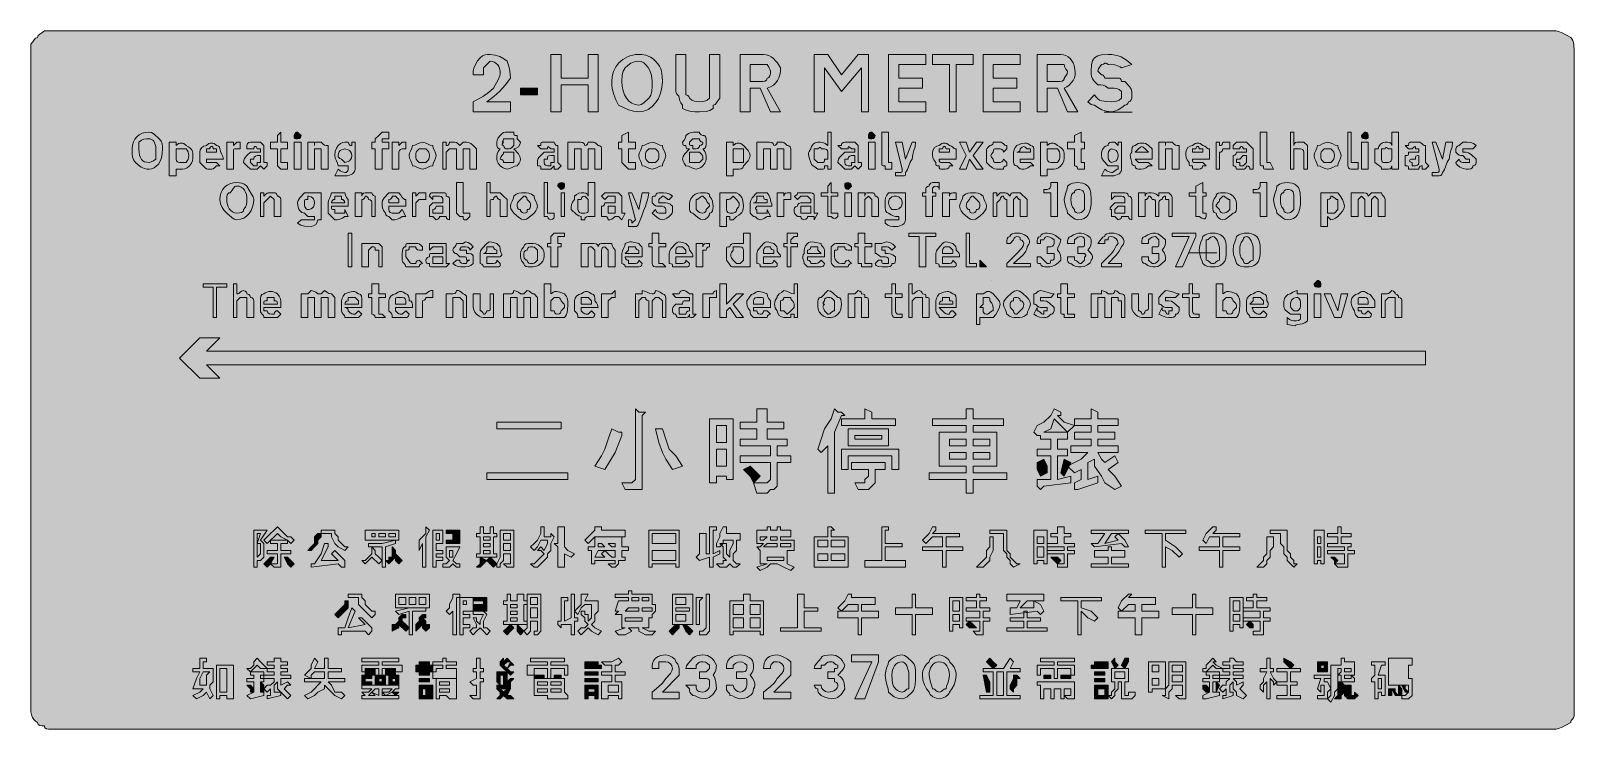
# Model space of a CAD drawing. Header units: metres. Extents: x 9 to 558, y 12 to 260.
import ezdxf

# ---------------------------------------------------------------- set-up
doc = ezdxf.new("R2010")
doc.units = ezdxf.units.M
for name, color, linetype, true_color in [('FILL_BLUE_0000FF', 7, 'Continuous', 0x0000ff), ('FILL_WHITE_FFFFFF', 7, 'Continuous', 0xffffff), ('STROKE_WHITE_FFFFFF', 7, 'Continuous', 0xffffff)]:
    doc.layers.add(name, color=color, linetype=linetype, true_color=true_color)

msp = doc.modelspace()

# ---------------------------------------------------------------- hatches: boundary and pattern name
at = {"layer": 'FILL_BLUE_0000FF', "true_color": 0x0000ff}
h = msp.add_hatch(color=7, dxfattribs=at)
h.dxf.hatch_style = 1
h.paths.add_polyline_path([(551.26, 259.87), (552.02, 259.71), (553.41, 259.17), (556.41, 257.52), (556.81, 257.02), (557.1, 256.43), (557.46, 255.12), (557.61, 252.72), (557.61, 18.72), (557.61, 16.32), (557.56, 15.92), (557.42, 15.61), (557.01, 15.12), (556.6, 14.63), (556.46, 14.32), (556.41, 13.92), (553.41, 12.27), (552.02, 11.73), (551.26, 11.57), (550.41, 11.52), (16.41, 11.52), (15.53, 11.54), (14.76, 11.67), (14.22, 12.03), (14.06, 12.32), (14.01, 12.72), (13.13, 12.74), (12.36, 12.87), (11.82, 13.23), (11.66, 13.52), (11.61, 13.92), (10.82, 14.42), (10.22, 15.01), (9.8, 15.65), (9.51, 16.32), (9.25, 17.63), (9.21, 18.72), (9.21, 252.72), (9.21, 255.12), (9.92, 256), (10.41, 256.77), (10.9, 257.31), (11.21, 257.47), (11.61, 257.52), (11.66, 257.92), (11.82, 258.23), (12.36, 258.72), (13.13, 259.21), (14.01, 259.92), (16.41, 259.92), (550.41, 259.92), (551.26, 259.87)])
at = {"layer": 'FILL_WHITE_FFFFFF', "true_color": 0xffffff}
h = msp.add_hatch(color=7, dxfattribs=at)
h.dxf.hatch_style = 1
h.paths.add_polyline_path([(166.41, 244.32), (166.41, 245.52), (166.62, 246.61), (167.16, 247.92), (167.93, 249.23), (168.81, 250.32), (169.71, 251.01), (170.61, 251.37), (171.51, 251.5), (172.41, 251.52), (174.19, 251.31), (175.86, 250.77), (177.3, 250), (178.41, 249.12), (179.1, 247.34), (179.46, 245.67), (179.61, 243.12), (177.79, 240.63), (175.86, 238.47), (173.7, 236.54), (171.21, 234.72), (179.61, 234.72), (179.61, 231.12), (166.41, 231.12), (166.41, 234.72), (170.01, 236.67), (171.81, 237.93), (173.61, 239.52), (175.26, 242.52), (175.8, 243.91), (175.96, 244.67), (176.01, 245.52), (175.78, 246.59), (175.5, 247.19), (175.11, 247.77), (174.6, 248.3), (173.98, 248.73), (173.25, 249.01), (172.41, 249.12), (171.21, 247.92), (170.01, 246.72), (170.01, 245.52), (170.01, 244.32), (166.41, 244.32)])
h = msp.add_hatch(color=7, dxfattribs=at)
h.dxf.hatch_style = 1
h.paths.add_polyline_path([(207.21, 240.72), (197.61, 240.72), (197.61, 231.12), (194.01, 231.12), (194.01, 251.52), (197.61, 251.52), (197.61, 243.12), (207.21, 243.12), (207.21, 251.52), (210.81, 251.52), (210.81, 231.12), (207.21, 231.12), (207.21, 240.72)])
h = msp.add_hatch(color=7, dxfattribs=at)
h.dxf.hatch_style = 1
h.paths.add_polyline_path([(227.76, 251.22), (228.57, 250.93), (229.43, 250.51), (230.31, 249.91), (231.21, 249.12), (232, 248.22), (232.6, 247.32), (233.02, 246.42), (233.31, 245.52), (233.57, 243.72), (233.61, 241.92), (233.45, 239.73), (232.97, 237.7), (232.22, 235.87), (231.21, 234.27), (229.98, 232.96), (228.55, 231.96), (227.77, 231.6), (226.95, 231.34), (226.1, 231.18), (225.21, 231.12), (223.41, 231.33), (221.61, 231.87), (219.81, 232.64), (218.01, 233.52), (217.13, 235.34), (216.36, 237.27), (215.82, 239.43), (215.66, 240.62), (215.61, 241.92), (215.78, 243.71), (216.27, 245.44), (217.07, 247.07), (218.16, 248.52), (219.54, 249.75), (221.18, 250.69), (222.1, 251.05), (223.07, 251.3), (224.11, 251.46), (225.21, 251.52), (226.32, 251.48), (227.76, 251.22)])
h.paths.add_polyline_path([(223.62, 248.91), (222.36, 248.37), (221.33, 247.6), (220.41, 246.72), (220.01, 246.22), (219.72, 245.63), (219.36, 244.32), (219.21, 241.92), (219.32, 240.18), (219.64, 238.58), (220.16, 237.15), (220.86, 235.92), (221.73, 234.91), (222.75, 234.16), (223.92, 233.68), (225.21, 233.52), (226.11, 233.73), (227.01, 234.27), (228.81, 235.92), (229.21, 236.42), (229.5, 237.03), (229.86, 238.47), (229.99, 240.14), (230.01, 241.92), (229.9, 243.26), (229.6, 244.56), (229.12, 245.78), (228.51, 246.87), (227.78, 247.79), (226.97, 248.5), (226.11, 248.96), (225.21, 249.12), (224.36, 249.07), (223.62, 248.91)], flags=16)
h = msp.add_hatch(color=7, dxfattribs=at)
h.dxf.hatch_style = 1
h.paths.add_polyline_path([(242.01, 238.32), (242.01, 237.12), (242.41, 237.07), (242.7, 236.93), (243.06, 236.52), (243.21, 235.92), (244.11, 235.23), (245.01, 234.87), (245.91, 234.74), (246.81, 234.72), (247.71, 234.74), (248.61, 234.87), (249.51, 235.23), (250.41, 235.92), (250.41, 237.12), (250.41, 238.32), (250.41, 251.52), (254.01, 251.52), (254.01, 238.32), (254.01, 235.92), (253.3, 235.04), (252.81, 234.27), (252.32, 233.73), (252.01, 233.57), (251.61, 233.52), (251.61, 232.32), (251.11, 231.92), (250.52, 231.63), (249.21, 231.27), (246.81, 231.12), (245.2, 231.14), (243.81, 231.27), (242.42, 231.63), (240.81, 232.32), (240.81, 233.52), (240.21, 234.27), (239.8, 235.04), (239.61, 235.92), (239.56, 236.32), (239.42, 236.63), (239.01, 237.12), (238.6, 237.61), (238.46, 237.92), (238.41, 238.32), (238.41, 251.52), (242.01, 251.52), (242.01, 238.32)])
h = msp.add_hatch(color=7, dxfattribs=at)
h.dxf.hatch_style = 1
h.paths.add_polyline_path([(269.61, 251.52), (270.51, 251.41), (271.39, 251.11), (272.25, 250.63), (273.06, 250.02), (273.82, 249.29), (274.5, 248.48), (275.61, 246.72), (275.55, 245.43), (275.37, 244.24), (275.04, 243.18), (274.56, 242.22), (273.91, 241.38), (273.08, 240.64), (272.05, 240.03), (270.81, 239.52), (275.61, 231.12), (272.01, 231.12), (268.41, 239.52), (264.81, 239.52), (264.81, 231.12), (261.21, 231.12), (261.21, 251.52), (269.61, 251.52)])
h.paths.add_polyline_path([(269.29, 241.94), (270.06, 242.07), (270.6, 242.43), (270.76, 242.72), (270.81, 243.12), (271.21, 243.17), (271.5, 243.33), (271.86, 243.87), (271.99, 244.64), (272.01, 245.52), (271.86, 246.27), (271.5, 247.04), (270.81, 247.92), (268.41, 247.92), (264.81, 247.92), (264.81, 241.92), (268.41, 241.92), (269.29, 241.94)], flags=16)
h = msp.add_hatch(color=7, dxfattribs=at)
h.dxf.hatch_style = 1
h.paths.add_polyline_path([(287.61, 251.52), (292.41, 251.52), (297.21, 244.32), (303.21, 251.52), (306.81, 251.52), (306.81, 231.12), (304.41, 231.12), (304.41, 246.72), (297.21, 238.32), (291.21, 246.72), (291.21, 231.12), (287.61, 231.12), (287.61, 251.52)])
h = msp.add_hatch(color=7, dxfattribs=at)
h.dxf.hatch_style = 1
h.paths.add_polyline_path([(314.01, 251.52), (327.21, 251.52), (327.21, 247.92), (317.61, 247.92), (317.61, 243.12), (326.01, 243.12), (326.01, 239.52), (317.61, 239.52), (317.61, 234.72), (327.21, 234.72), (327.21, 231.12), (314.01, 231.12), (314.01, 251.52)])
h = msp.add_hatch(color=7, dxfattribs=at)
h.dxf.hatch_style = 1
h.paths.add_polyline_path([(344.01, 247.92), (338.01, 247.92), (338.01, 231.12), (335.61, 231.12), (335.61, 247.92), (329.61, 247.92), (329.61, 251.52), (344.01, 251.52), (344.01, 247.92)])
h = msp.add_hatch(color=7, dxfattribs=at)
h.dxf.hatch_style = 1
h.paths.add_polyline_path([(347.61, 251.52), (360.81, 251.52), (360.81, 247.92), (351.21, 247.92), (351.21, 243.12), (359.61, 243.12), (359.61, 239.52), (351.21, 239.52), (351.21, 234.72), (360.81, 234.72), (360.81, 231.12), (347.61, 231.12), (347.61, 251.52)])
h = msp.add_hatch(color=7, dxfattribs=at)
h.dxf.hatch_style = 1
h.paths.add_polyline_path([(375.21, 251.52), (376.11, 251.41), (376.97, 251.11), (377.78, 250.63), (378.51, 250.02), (379.12, 249.29), (379.6, 248.48), (379.9, 247.62), (380.01, 246.72), (380.3, 245.43), (380.29, 244.24), (380.03, 243.18), (379.56, 242.22), (378.92, 241.38), (378.15, 240.64), (377.3, 240.03), (376.41, 239.52), (381.21, 231.12), (377.61, 231.12), (374.01, 239.52), (370.41, 239.52), (370.41, 231.12), (366.81, 231.12), (366.81, 251.52), (375.21, 251.52)])
h.paths.add_polyline_path([(374.89, 241.94), (375.66, 242.07), (376.2, 242.43), (376.36, 242.72), (376.41, 243.12), (377.01, 243.87), (377.42, 244.64), (377.61, 245.52), (377.01, 246.27), (376.6, 247.04), (376.41, 247.92), (374.01, 247.92), (370.41, 247.92), (370.41, 241.92), (374.01, 241.92), (374.89, 241.94)], flags=16)
h = msp.add_hatch(color=7, dxfattribs=at)
h.dxf.hatch_style = 1
h.paths.add_polyline_path([(395.61, 243.12), (396.01, 243.07), (396.3, 242.93), (396.66, 242.52), (396.81, 241.92), (398.01, 241.92), (399.66, 240.12), (400.2, 239.22), (400.41, 238.32), (400.41, 237.12), (400.41, 235.92), (400.26, 235.32), (399.9, 234.91), (399.61, 234.77), (399.21, 234.72), (399.06, 234.12), (398.7, 233.71), (398.41, 233.57), (398.01, 233.52), (396.92, 232.64), (395.61, 231.87), (394.3, 231.33), (393.21, 231.12), (391.43, 231.33), (389.76, 231.87), (388.32, 232.64), (387.21, 233.52), (386.5, 233.54), (386.01, 233.67), (385.52, 234.03), (384.81, 234.72), (387.21, 237.12), (387.71, 236.33), (388.32, 235.73), (389, 235.31), (389.76, 235.02), (391.43, 234.76), (393.21, 234.72), (394.11, 234.74), (395.01, 234.87), (395.91, 235.23), (396.81, 235.92), (396.81, 238.32), (395.91, 239.01), (395.01, 239.37), (394.11, 239.5), (393.21, 239.52), (392.01, 239.52), (391.11, 240.21), (390.21, 240.57), (389.31, 240.7), (388.41, 240.72), (387.21, 241.92), (386.52, 242.82), (386.16, 243.72), (386.03, 244.62), (386.01, 245.52), (386.16, 247.92), (386.52, 249.23), (386.81, 249.82), (387.21, 250.32), (387.71, 250.72), (388.3, 251.01), (389.61, 251.37), (392.01, 251.52), (393.31, 251.46), (394.5, 251.29), (395.62, 251.01), (396.66, 250.62), (397.65, 250.11), (398.59, 249.49), (400.41, 247.92), (396.81, 246.72), (396.31, 247.12), (395.72, 247.41), (394.41, 247.77), (392.01, 247.92), (391.61, 248.26), (391.3, 248.43), (391.04, 248.45), (390.81, 248.37), (390.32, 248.09), (389.61, 247.92), (389.01, 247.17), (388.6, 246.4), (388.41, 245.52), (389.61, 244.32), (390.01, 244.27), (390.3, 244.13), (390.66, 243.72), (390.81, 243.12), (395.61, 243.12)])
h = msp.add_hatch(color=7, dxfattribs=at)
h.dxf.hatch_style = 1
h.paths.add_polyline_path([(183.21, 239.52), (189.21, 239.52), (189.21, 237.12), (183.21, 237.12), (183.21, 239.52)])
h = msp.add_hatch(color=7, dxfattribs=at)
h.dxf.hatch_style = 1
h.paths.add_polyline_path([(53.01, 223.17), (54.81, 221.52), (55.5, 220.62), (55.86, 219.72), (55.99, 218.82), (56.01, 217.92), (55.9, 216.23), (55.6, 214.77), (55.12, 213.53), (54.51, 212.52), (53.78, 211.73), (52.97, 211.17), (52.11, 210.83), (51.21, 210.72), (50.36, 210.77), (49.62, 210.93), (48.36, 211.47), (47.33, 212.24), (46.41, 213.12), (45.72, 214.04), (45.36, 215.07), (45.23, 216.33), (45.21, 217.92), (45.32, 219.21), (45.64, 220.38), (46.16, 221.4), (46.86, 222.27), (47.73, 222.97), (48.75, 223.49), (49.92, 223.81), (51.21, 223.92), (52.11, 223.71), (53.01, 223.17)])
h.paths.add_polyline_path([(49.41, 221.37), (48.51, 221.01), (47.61, 220.32), (47.61, 217.92), (47.67, 216.68), (47.83, 215.65), (48.12, 214.82), (48.51, 214.17), (49.02, 213.69), (49.63, 213.36), (50.37, 213.18), (51.21, 213.12), (51.96, 213.27), (52.73, 213.63), (53.61, 214.32), (53.61, 217.92), (53.56, 218.76), (53.4, 219.49), (53.17, 220.11), (52.86, 220.62), (52.5, 221.01), (52.09, 221.29), (51.66, 221.46), (51.21, 221.52), (50.31, 221.5), (49.41, 221.37)], flags=16)
h = msp.add_hatch(color=7, dxfattribs=at)
h.dxf.hatch_style = 1
h.paths.add_polyline_path([(62.61, 220.02), (63.06, 219.96), (63.51, 219.79), (64.41, 219.12), (65.2, 218.67), (65.8, 218.22), (66.22, 217.77), (66.51, 217.32), (66.77, 216.42), (66.81, 215.52), (66.79, 214.62), (66.66, 213.72), (66.3, 212.82), (65.61, 211.92), (64.73, 211.23), (63.96, 210.87), (63.21, 210.72), (62.01, 210.72), (60.81, 210.72), (60.81, 208.32), (58.41, 208.32), (58.41, 220.32), (60.81, 220.32), (60.81, 219.12), (61.71, 219.79), (62.16, 219.96), (62.61, 220.02)])
h.paths.add_polyline_path([(60.81, 214.32), (60.96, 213.72), (61.32, 213.31), (61.61, 213.17), (62.01, 213.12), (63.21, 213.12), (64.41, 213.12), (64.8, 213.62), (65.08, 214.21), (65.25, 214.85), (65.31, 215.52), (65.25, 216.19), (65.08, 216.83), (64.8, 217.42), (64.41, 217.92), (63.21, 217.92), (60.81, 217.92), (60.81, 216.72), (60.81, 214.32)], flags=16)
h = msp.add_hatch(color=7, dxfattribs=at)
h.dxf.hatch_style = 1
h.paths.add_polyline_path([(71.61, 210.87), (71.12, 211.23), (70.41, 211.92), (69.21, 213.12), (69.21, 216.72), (69.42, 217.6), (69.96, 218.37), (70.73, 218.91), (71.61, 219.12), (72.51, 219.79), (72.96, 219.96), (73.41, 220.02), (73.86, 219.96), (74.31, 219.79), (75.21, 219.12), (75.61, 219.07), (75.9, 218.93), (76.26, 218.52), (76.41, 217.92), (76.6, 217.02), (77.01, 216.12), (77.42, 215.22), (77.61, 214.32), (71.61, 214.32), (71.61, 213.12), (74.01, 213.12), (75.21, 213.12), (76.41, 211.92), (75.21, 211.92), (74.5, 211.23), (74.01, 210.87), (73.52, 210.74), (72.81, 210.72), (72.1, 210.74), (71.61, 210.87)])
h.paths.add_polyline_path([(75.21, 217.92), (74.01, 217.92), (73.96, 218.31), (73.82, 218.59), (73.63, 218.76), (73.41, 218.82), (73.19, 218.76), (73, 218.59), (72.86, 218.31), (72.81, 217.92), (71.61, 217.92), (71.61, 216.72), (75.21, 216.72), (75.21, 217.92)], flags=16)
h = msp.add_hatch(color=7, dxfattribs=at)
h.dxf.hatch_style = 1
h.paths.add_polyline_path([(82.41, 220.32), (83.61, 220.32), (83.61, 217.92), (82.41, 217.92), (81.72, 217.9), (81.36, 217.77), (81.23, 217.41), (81.21, 216.72), (81.21, 210.72), (78.81, 210.72), (78.81, 220.32), (81.21, 220.32), (81.21, 219.12), (82.41, 220.32)])
h = msp.add_hatch(color=7, dxfattribs=at)
h.dxf.hatch_style = 1
h.paths.add_polyline_path([(86.01, 211.92), (84.81, 213.12), (84.83, 213.83), (84.96, 214.32), (85.32, 214.81), (86.01, 215.52), (87.21, 216.72), (88.41, 216.72), (89.61, 216.72), (90.81, 216.72), (90.81, 217.92), (89.61, 217.92), (89.56, 218.31), (89.42, 218.59), (89.23, 218.76), (89.01, 218.82), (88.79, 218.76), (88.6, 218.59), (88.46, 218.31), (88.41, 217.92), (87.21, 217.92), (86.01, 217.92), (86.01, 219.12), (86.06, 219.52), (86.2, 219.81), (86.61, 220.17), (87.21, 220.32), (88.41, 220.32), (90.81, 220.32), (92.01, 219.12), (92.01, 217.92), (92.01, 215.52), (92.01, 213.12), (93.21, 213.12), (93.21, 211.92), (92.01, 210.72), (90.81, 211.92), (89.61, 210.72), (88.41, 210.72), (87.21, 210.72), (86.01, 211.92)])
h.paths.add_polyline_path([(89.61, 213.12), (90.81, 213.12), (90.81, 215.52), (89.61, 215.52), (89.01, 215.37), (88.6, 215.01), (88.46, 214.72), (88.41, 214.32), (87.21, 214.32), (87.21, 213.12), (88.41, 211.92), (89.61, 211.92), (89.61, 213.12)], flags=16)
h = msp.add_hatch(color=7, dxfattribs=at)
h.dxf.hatch_style = 1
h.paths.add_polyline_path([(99.21, 213.12), (100.41, 213.12), (100.41, 210.72), (98.01, 210.72), (96.81, 211.92), (96.81, 213.12), (96.81, 217.92), (94.41, 217.92), (94.41, 220.32), (96.81, 220.32), (96.81, 222.72), (98.01, 223.92), (98.01, 220.32), (100.41, 220.32), (100.41, 217.92), (98.01, 217.92), (98.01, 213.12), (99.21, 213.12)])
h = msp.add_hatch(color=7, dxfattribs=at)
h.dxf.hatch_style = 1
h.paths.add_polyline_path([(105.16, 222.32), (105.02, 222.03), (104.61, 221.67), (104.01, 221.52), (103.32, 221.54), (102.96, 221.67), (102.83, 222.03), (102.81, 222.72), (102.96, 223.32), (103.32, 223.73), (103.61, 223.87), (104.01, 223.92), (105.21, 222.72), (105.16, 222.32)])
h = msp.add_hatch(color=7, dxfattribs=at)
h.dxf.hatch_style = 1
h.paths.add_polyline_path([(102.81, 210.72), (102.81, 220.32), (105.21, 220.32), (105.21, 210.72), (102.81, 210.72)])
h = msp.add_hatch(color=7, dxfattribs=at)
h.dxf.hatch_style = 1
h.paths.add_polyline_path([(110.01, 217.92), (110.01, 216.72), (110.01, 210.72), (107.61, 210.72), (107.61, 220.32), (110.01, 220.32), (110.01, 219.12), (110.03, 219.81), (110.16, 220.17), (110.52, 220.3), (111.21, 220.32), (112.41, 220.32), (113.12, 219.63), (113.61, 219.27), (114.1, 219.14), (114.81, 219.12), (114.81, 216.72), (114.81, 210.72), (112.41, 210.72), (112.41, 216.72), (112.41, 217.92), (111.21, 217.92), (110.01, 217.92)])
h = msp.add_hatch(color=7, dxfattribs=at)
h.dxf.hatch_style = 1
h.paths.add_polyline_path([(124.41, 220.32), (124.41, 210.72), (124.35, 210.27), (124.18, 209.84), (123.9, 209.43), (123.51, 209.07), (123, 208.76), (122.38, 208.53), (121.65, 208.37), (120.81, 208.32), (117.21, 208.32), (118.41, 210.72), (119.16, 210.12), (119.93, 209.71), (120.81, 209.52), (121.21, 209.57), (121.5, 209.71), (121.86, 210.12), (122.01, 210.72), (122.01, 211.92), (120.81, 211.92), (118.41, 211.92), (118.22, 212.82), (117.81, 213.72), (117.4, 214.62), (117.21, 215.52), (117.4, 217.09), (117.81, 218.22), (118.41, 219.12), (119.29, 219.81), (120.06, 220.17), (120.81, 220.32), (122.01, 220.32), (122.16, 219.72), (122.52, 219.31), (122.81, 219.17), (123.21, 219.12), (123.21, 220.32), (124.41, 220.32)])
h.paths.add_polyline_path([(119.61, 217.62), (119.17, 217.33), (118.78, 216.91), (118.51, 216.31), (118.41, 215.52), (118.46, 215.12), (118.6, 214.83), (119.01, 214.47), (119.61, 214.32), (120.81, 213.12), (121.18, 213.16), (122.01, 213.42), (122.45, 213.71), (122.83, 214.13), (123.11, 214.73), (123.21, 215.52), (123.11, 216.31), (122.83, 216.91), (122.45, 217.33), (122.01, 217.62), (121.18, 217.88), (120.81, 217.92), (120.43, 217.88), (119.61, 217.62)], flags=16)
h = msp.add_hatch(color=7, dxfattribs=at)
h.dxf.hatch_style = 1
h.paths.add_polyline_path([(134.01, 210.72), (131.61, 210.72), (131.61, 217.92), (130.41, 217.92), (130.41, 220.32), (131.61, 220.32), (131.61, 221.52), (132.81, 222.72), (134.01, 223.92), (135.21, 223.92), (136.41, 223.92), (136.41, 221.52), (135.21, 221.52), (134.01, 221.52), (134.01, 220.32), (136.41, 220.32), (136.41, 217.92), (134.01, 217.92), (134.01, 210.72)])
h = msp.add_hatch(color=7, dxfattribs=at)
h.dxf.hatch_style = 1
h.paths.add_polyline_path([(141.21, 220.32), (142.41, 220.32), (142.41, 217.92), (141.21, 217.92), (140.81, 217.87), (140.52, 217.73), (140.16, 217.32), (140.01, 216.72), (140.01, 210.72), (137.61, 210.72), (137.61, 220.32), (140.01, 220.32), (140.01, 219.12), (141.21, 220.32)])
h = msp.add_hatch(color=7, dxfattribs=at)
h.dxf.hatch_style = 1
h.paths.add_polyline_path([(144.21, 217.32), (144.62, 218.22), (144.81, 219.12), (145.71, 219.31), (146.61, 219.72), (147.51, 220.13), (148.41, 220.32), (149.31, 220.13), (150.21, 219.72), (151.11, 219.31), (152.01, 219.12), (152.2, 218.22), (152.61, 217.32), (153.02, 216.42), (153.21, 215.52), (153.02, 214.62), (152.61, 213.72), (152.2, 212.82), (152.01, 211.92), (151.11, 211.73), (150.21, 211.32), (149.31, 210.91), (148.41, 210.72), (147.51, 210.91), (146.61, 211.32), (145.71, 211.73), (144.81, 211.92), (144.62, 212.82), (144.21, 213.72), (143.8, 214.62), (143.61, 215.52), (143.8, 216.42), (144.21, 217.32)])
h.paths.add_polyline_path([(146.52, 217.21), (146.16, 216.72), (146.03, 216.23), (146.01, 215.52), (146.03, 214.81), (146.16, 214.32), (146.52, 213.83), (147.21, 213.12), (148.41, 213.12), (149.61, 213.12), (150.3, 213.83), (150.66, 214.32), (150.79, 214.81), (150.81, 215.52), (150.79, 216.23), (150.66, 216.72), (150.3, 217.21), (149.61, 217.92), (148.41, 217.92), (147.21, 217.92), (146.52, 217.21)], flags=16)
h = msp.add_hatch(color=7, dxfattribs=at)
h.dxf.hatch_style = 1
h.paths.add_polyline_path([(156.81, 219.12), (157.21, 219.17), (157.5, 219.31), (157.86, 219.72), (158.01, 220.32), (159.21, 220.32), (159.92, 220.3), (160.41, 220.17), (160.9, 219.81), (161.61, 219.12), (162.81, 220.32), (164.01, 220.32), (164.76, 220.17), (165.53, 219.81), (166.41, 219.12), (167.61, 217.92), (167.61, 210.72), (165.21, 210.72), (165.21, 216.72), (165.21, 217.92), (164.01, 217.92), (162.81, 217.92), (162.81, 216.72), (162.81, 210.72), (160.41, 210.72), (160.41, 216.72), (160.41, 217.92), (159.21, 217.92), (158.01, 217.92), (156.81, 216.72), (156.81, 210.72), (155.61, 210.72), (155.61, 220.32), (156.81, 220.32), (156.81, 219.12)])
h = msp.add_hatch(color=7, dxfattribs=at)
h.dxf.hatch_style = 1
h.paths.add_polyline_path([(183.21, 214.32), (183.06, 213.57), (182.7, 212.8), (182.01, 211.92), (181.11, 211.73), (180.21, 211.32), (179.31, 210.91), (178.41, 210.72), (177.53, 210.91), (176.76, 211.32), (176.01, 211.92), (175.32, 212.8), (174.96, 213.57), (174.81, 214.32), (174.83, 215.22), (174.96, 216.12), (175.32, 217.02), (176.01, 217.92), (175.41, 218.07), (175, 218.43), (174.86, 218.72), (174.81, 219.12), (174.81, 220.32), (174.96, 221.07), (175.32, 221.84), (176.01, 222.72), (176.72, 223.41), (177.21, 223.77), (177.7, 223.9), (178.41, 223.92), (180.81, 223.92), (180.83, 223.23), (180.96, 222.87), (181.32, 222.74), (182.01, 222.72), (182.01, 221.52), (183.21, 220.32), (183, 219.44), (182.46, 218.67), (181.69, 218.13), (180.81, 217.92), (182.46, 216.12), (183, 215.22), (183.21, 214.32)])
h.paths.add_polyline_path([(177.02, 216.01), (176.61, 215.52), (176.2, 215.03), (176.06, 214.72), (176.01, 214.32), (176.61, 214.17), (177.02, 213.81), (177.16, 213.52), (177.21, 213.12), (178.41, 213.12), (180.81, 213.12), (180.81, 214.32), (180.81, 216.72), (178.41, 216.72), (177.21, 216.72), (177.16, 216.32), (177.02, 216.01)], flags=16)
h.paths.add_polyline_path([(179.61, 218.07), (180.1, 218.43), (180.81, 219.12), (180.81, 220.32), (180.81, 221.52), (178.41, 221.52), (177.21, 221.52), (177.04, 220.83), (176.76, 220.47), (176.7, 220.34), (177.21, 220.32), (176.7, 219.63), (176.68, 219.41), (176.76, 219.27), (177.21, 219.12), (177.36, 218.52), (177.72, 218.11), (178.01, 217.97), (178.41, 217.92), (179.12, 217.94), (179.61, 218.07)], flags=16)
h = msp.add_hatch(color=7, dxfattribs=at)
h.dxf.hatch_style = 1
h.paths.add_polyline_path([(190.39, 211.41), (190.26, 211.77), (189.9, 211.9), (189.21, 211.92), (189.21, 213.12), (189.23, 213.83), (189.36, 214.32), (189.72, 214.81), (190.41, 215.52), (191.61, 216.72), (192.81, 216.72), (195.21, 216.72), (195.21, 217.92), (194.01, 217.92), (193.32, 218.59), (192.96, 218.82), (192.83, 218.59), (192.81, 217.92), (191.61, 217.92), (190.41, 217.92), (189.21, 219.12), (190.41, 219.12), (190.43, 219.81), (190.56, 220.17), (190.92, 220.3), (191.61, 220.32), (192.81, 220.32), (195.21, 220.32), (195.36, 219.72), (195.72, 219.31), (196.01, 219.17), (196.41, 219.12), (196.41, 217.92), (196.41, 215.52), (196.41, 213.12), (197.61, 211.92), (196.41, 210.72), (195.21, 210.72), (195.21, 211.92), (194.01, 210.72), (192.81, 210.72), (190.41, 210.72), (190.39, 211.41)])
h.paths.add_polyline_path([(194.01, 213.12), (195.21, 213.12), (195.21, 215.52), (194.01, 215.52), (193.32, 215.5), (192.96, 215.37), (192.83, 215.01), (192.81, 214.32), (191.61, 214.32), (191.61, 213.12), (191.76, 212.52), (192.12, 212.11), (192.41, 211.97), (192.81, 211.92), (194.01, 211.92), (194.01, 213.12)], flags=16)
h = msp.add_hatch(color=7, dxfattribs=at)
h.dxf.hatch_style = 1
h.paths.add_polyline_path([(204.49, 220.3), (205.26, 220.17), (205.8, 219.81), (205.96, 219.52), (206.01, 219.12), (206.61, 219.27), (207.02, 219.63), (207.16, 219.92), (207.21, 220.32), (208.41, 220.32), (209.12, 220.3), (209.61, 220.17), (210.1, 219.81), (210.81, 219.12), (211.41, 218.97), (211.82, 218.61), (211.96, 218.32), (212.01, 217.92), (212.01, 210.72), (209.61, 210.72), (209.61, 216.72), (209.61, 217.92), (208.41, 217.92), (207.21, 217.92), (207.21, 216.72), (207.21, 210.72), (204.81, 210.72), (204.81, 216.72), (204.81, 217.92), (203.61, 217.92), (202.41, 217.92), (202.41, 216.72), (202.41, 210.72), (200.01, 210.72), (200.01, 220.32), (202.41, 220.32), (203.61, 220.32), (204.49, 220.3)])
h = msp.add_hatch(color=7, dxfattribs=at)
h.dxf.hatch_style = 1
h.paths.add_polyline_path([(222.81, 213.12), (224.01, 213.12), (224.01, 210.72), (221.61, 210.72), (220.41, 211.92), (219.21, 213.12), (219.21, 217.92), (218.01, 217.92), (218.01, 220.32), (219.21, 220.32), (219.21, 222.72), (221.61, 223.92), (221.61, 220.32), (224.01, 220.32), (224.01, 217.92), (221.61, 217.92), (221.61, 213.12), (222.81, 213.12)])
h = msp.add_hatch(color=7, dxfattribs=at)
h.dxf.hatch_style = 1
h.paths.add_polyline_path([(225.81, 217.32), (226.22, 218.22), (226.41, 219.12), (227.31, 219.31), (228.21, 219.72), (229.11, 220.13), (230.01, 220.32), (230.91, 220.13), (231.81, 219.72), (232.71, 219.31), (233.61, 219.12), (233.8, 218.22), (234.21, 217.32), (234.62, 216.42), (234.81, 215.52), (234.62, 214.62), (234.21, 213.72), (233.8, 212.82), (233.61, 211.92), (232.71, 211.73), (231.81, 211.32), (230.91, 210.91), (230.01, 210.72), (229.11, 210.91), (228.21, 211.32), (227.31, 211.73), (226.41, 211.92), (226.22, 212.82), (225.81, 213.72), (225.4, 214.62), (225.21, 215.52), (225.4, 216.42), (225.81, 217.32)])
h.paths.add_polyline_path([(228.12, 217.21), (227.76, 216.72), (227.63, 216.23), (227.61, 215.52), (227.63, 214.81), (227.76, 214.32), (228.12, 213.83), (228.81, 213.12), (230.01, 213.12), (231.21, 213.12), (231.9, 213.83), (232.26, 214.32), (232.39, 214.81), (232.41, 215.52), (232.39, 216.23), (232.26, 216.72), (231.9, 217.21), (231.21, 217.92), (230.01, 217.92), (228.81, 217.92), (228.12, 217.21)], flags=16)
h = msp.add_hatch(color=7, dxfattribs=at)
h.dxf.hatch_style = 1
h.paths.add_polyline_path([(249.19, 215.22), (249.21, 214.32), (249.06, 213.57), (248.7, 212.8), (248.01, 211.92), (247.26, 211.32), (246.49, 210.91), (245.61, 210.72), (244.71, 210.91), (243.81, 211.32), (242.91, 211.73), (242.01, 211.92), (241.32, 212.8), (240.96, 213.57), (240.81, 214.32), (241.02, 215.22), (241.56, 216.12), (243.21, 217.92), (242.52, 217.94), (242.16, 218.07), (242.03, 218.43), (242.01, 219.12), (241.32, 219.14), (240.96, 219.27), (240.83, 219.63), (240.81, 220.32), (241.41, 221.07), (241.82, 221.84), (242.01, 222.72), (242.91, 223.41), (243.81, 223.77), (244.71, 223.9), (245.61, 223.92), (246.81, 223.92), (246.86, 223.52), (247, 223.23), (247.41, 222.87), (248.01, 222.72), (248.41, 222.67), (248.7, 222.53), (249.06, 222.12), (249.21, 221.52), (249.21, 220.32), (249.19, 219.44), (249.06, 218.67), (248.7, 218.13), (248.41, 217.97), (248.01, 217.92), (248.7, 217.02), (249.06, 216.12), (249.19, 215.22)])
h.paths.add_polyline_path([(243.21, 213.12), (245.61, 213.12), (246.81, 213.12), (248.01, 214.32), (247.99, 215.03), (247.86, 215.52), (247.5, 216.01), (246.81, 216.72), (245.61, 216.72), (243.21, 216.72), (243.21, 214.32), (243.21, 213.12)], flags=16)
h.paths.add_polyline_path([(246.62, 218.43), (246.76, 218.72), (246.81, 219.12), (247.41, 219.27), (247.82, 219.63), (247.96, 219.92), (248.01, 220.32), (247.41, 220.47), (247, 220.83), (246.86, 221.12), (246.81, 221.52), (245.61, 221.52), (244.41, 221.52), (243.21, 220.32), (243.23, 219.63), (243.36, 219.27), (243.72, 219.14), (244.41, 219.12), (244.41, 217.92), (245.61, 217.92), (246.21, 218.07), (246.62, 218.43)], flags=16)
h = msp.add_hatch(color=7, dxfattribs=at)
h.dxf.hatch_style = 1
h.paths.add_polyline_path([(260.61, 220.02), (261.06, 219.96), (261.51, 219.79), (262.41, 219.12), (264.06, 217.32), (264.6, 216.42), (264.81, 215.52), (264.6, 214.62), (264.06, 213.72), (262.41, 211.92), (262.36, 211.52), (262.2, 211.23), (261.66, 210.87), (260.89, 210.74), (260.01, 210.72), (258.81, 210.72), (258.81, 208.32), (256.41, 208.32), (256.41, 220.32), (258.81, 220.32), (258.81, 219.12), (259.71, 219.79), (260.16, 219.96), (260.61, 220.02)])
h.paths.add_polyline_path([(258.81, 214.32), (258.81, 213.12), (261.21, 213.12), (262.41, 213.12), (262.41, 217.92), (260.01, 217.92), (258.81, 217.92), (258.81, 216.72), (258.81, 214.32)], flags=16)
h = msp.add_hatch(color=7, dxfattribs=at)
h.dxf.hatch_style = 1
h.paths.add_polyline_path([(271.69, 220.3), (272.46, 220.17), (273, 219.81), (273.16, 219.52), (273.21, 219.12), (273.81, 219.27), (274.22, 219.63), (274.36, 219.92), (274.41, 220.32), (275.61, 220.32), (276.32, 220.3), (276.81, 220.17), (277.3, 219.81), (278.01, 219.12), (278.61, 218.97), (279.02, 218.61), (279.16, 218.32), (279.21, 217.92), (279.21, 210.72), (276.81, 210.72), (276.81, 216.72), (276.81, 217.92), (275.61, 217.92), (274.41, 217.92), (274.41, 216.72), (274.41, 210.72), (272.01, 210.72), (272.01, 216.72), (272.01, 217.92), (270.81, 217.92), (269.61, 217.92), (269.61, 216.72), (269.61, 210.72), (267.21, 210.72), (267.21, 220.32), (269.61, 220.32), (270.81, 220.32), (271.69, 220.3)])
h = msp.add_hatch(color=7, dxfattribs=at)
h.dxf.hatch_style = 1
h.paths.add_polyline_path([(291.06, 210.87), (290.7, 210.74), (290.01, 210.72), (288.81, 210.72), (287.93, 211.43), (287.16, 211.92), (286.62, 212.41), (286.46, 212.72), (286.41, 213.12), (285.73, 214.71), (285.51, 215.97), (285.57, 216.51), (285.73, 217), (286.41, 217.92), (286.62, 218.8), (287.16, 219.57), (287.93, 220.11), (288.81, 220.32), (289.71, 220.3), (290.61, 220.17), (291.51, 219.81), (292.41, 219.12), (292.41, 223.92), (293.61, 223.92), (293.61, 210.72), (292.41, 210.72), (292.41, 211.92), (291.21, 211.92), (291.19, 211.23), (291.06, 210.87)])
h.paths.add_polyline_path([(291.06, 213.27), (291.19, 213.63), (291.21, 214.32), (292.41, 214.32), (292.41, 216.72), (292.26, 217.32), (291.9, 217.73), (291.61, 217.87), (291.21, 217.92), (290.01, 217.92), (289.96, 218.26), (289.82, 218.43), (289.41, 218.37), (288.81, 217.92), (287.61, 217.92), (287.61, 214.32), (288.81, 213.12), (290.01, 213.12), (290.7, 213.14), (291.06, 213.27)], flags=16)
h = msp.add_hatch(color=7, dxfattribs=at)
h.dxf.hatch_style = 1
h.paths.add_polyline_path([(297.21, 211.92), (296.01, 213.12), (296.03, 213.83), (296.16, 214.32), (296.52, 214.81), (297.21, 215.52), (298.41, 216.72), (299.61, 216.72), (300.81, 216.72), (302.01, 216.72), (302.01, 217.92), (300.81, 217.92), (300.12, 218.59), (299.76, 218.82), (299.63, 218.59), (299.61, 217.92), (298.41, 217.92), (297.21, 217.92), (296.01, 219.12), (297.21, 219.12), (297.26, 219.52), (297.4, 219.81), (297.81, 220.17), (298.41, 220.32), (299.61, 220.32), (302.01, 220.32), (303.21, 219.12), (303.21, 217.92), (303.21, 215.52), (303.21, 213.12), (304.41, 213.12), (304.41, 211.92), (303.21, 210.72), (302.01, 211.92), (300.81, 210.72), (299.61, 210.72), (298.41, 210.72), (297.21, 211.92)])
h.paths.add_polyline_path([(300.81, 213.12), (302.01, 213.12), (302.01, 215.52), (300.81, 215.52), (300.21, 215.37), (299.8, 215.01), (299.66, 214.72), (299.61, 214.32), (298.41, 214.32), (298.41, 213.12), (298.56, 212.52), (298.92, 212.11), (299.21, 211.97), (299.61, 211.92), (300.81, 211.92), (300.81, 213.12)], flags=16)
h = msp.add_hatch(color=7, dxfattribs=at)
h.dxf.hatch_style = 1
h.paths.add_polyline_path([(309.16, 222.32), (309.02, 222.03), (308.61, 221.67), (308.01, 221.52), (307.32, 221.54), (306.96, 221.67), (306.83, 222.03), (306.81, 222.72), (306.96, 223.32), (307.32, 223.73), (307.61, 223.87), (308.01, 223.92), (309.21, 222.72), (309.16, 222.32)])
h = msp.add_hatch(color=7, dxfattribs=at)
h.dxf.hatch_style = 1
h.paths.add_polyline_path([(306.81, 210.72), (306.81, 220.32), (309.21, 220.32), (309.21, 210.72), (306.81, 210.72)])
h = msp.add_hatch(color=7, dxfattribs=at)
h.dxf.hatch_style = 1
h.paths.add_polyline_path([(311.61, 223.92), (314.01, 223.92), (314.01, 213.12), (315.21, 213.12), (315.21, 210.72), (314.01, 210.72), (312.81, 210.72), (312.81, 211.92), (312.12, 211.94), (311.76, 212.07), (311.63, 212.43), (311.61, 213.12), (311.61, 223.92)])
h = msp.add_hatch(color=7, dxfattribs=at)
h.dxf.hatch_style = 1
h.paths.add_polyline_path([(316.41, 220.32), (318.81, 220.32), (320.01, 214.32), (322.41, 220.32), (323.61, 220.32), (323.42, 218.71), (323.01, 217.32), (322.6, 215.93), (322.41, 214.32), (322.01, 213.82), (321.7, 213.23), (321.21, 211.92), (320.72, 210.61), (320.41, 210.02), (320.01, 209.52), (319.99, 208.83), (319.86, 208.47), (319.5, 208.34), (318.81, 208.32), (317.61, 208.32), (316.41, 208.32), (316.41, 209.52), (317.61, 209.52), (318.3, 209.54), (318.66, 209.67), (318.79, 210.03), (318.81, 210.72), (316.41, 220.32)])
h = msp.add_hatch(color=7, dxfattribs=at)
h.dxf.hatch_style = 1
h.paths.add_polyline_path([(332.16, 210.87), (332.03, 211.23), (332.01, 211.92), (331.32, 211.94), (330.96, 212.07), (330.83, 212.43), (330.81, 213.12), (330.12, 214.02), (329.76, 214.92), (329.63, 215.82), (329.61, 216.72), (329.82, 217.6), (330.36, 218.37), (331.13, 218.91), (332.01, 219.12), (332.91, 219.79), (333.36, 219.96), (333.81, 220.02), (334.26, 219.96), (334.71, 219.79), (335.61, 219.12), (336.01, 219.07), (336.32, 218.93), (336.81, 218.52), (337.3, 218.11), (337.61, 217.97), (338.01, 217.92), (338.01, 214.32), (332.01, 214.32), (332.03, 213.63), (332.16, 213.27), (332.52, 213.14), (333.21, 213.12), (334.41, 213.12), (335.61, 213.12), (336.81, 211.92), (335.61, 211.92), (335.56, 211.52), (335.4, 211.23), (334.86, 210.87), (334.09, 210.74), (333.21, 210.72), (332.52, 210.74), (332.16, 210.87)])
h.paths.add_polyline_path([(335.61, 217.92), (334.41, 217.92), (334.36, 218.31), (334.22, 218.59), (334.03, 218.76), (333.81, 218.82), (333.59, 218.76), (333.4, 218.59), (333.26, 218.31), (333.21, 217.92), (332.01, 217.92), (332.01, 216.72), (335.61, 216.72), (335.61, 217.92)], flags=16)
h = msp.add_hatch(color=7, dxfattribs=at)
h.dxf.hatch_style = 1
h.paths.add_polyline_path([(342.81, 214.32), (341.61, 210.72), (339.21, 210.72), (341.61, 215.52), (339.21, 220.32), (341.61, 220.32), (342.81, 216.72), (345.21, 220.32), (347.61, 220.32), (344.01, 215.52), (347.61, 210.72), (345.21, 210.72), (342.81, 214.32)])
h = msp.add_hatch(color=7, dxfattribs=at)
h.dxf.hatch_style = 1
h.paths.add_polyline_path([(353.61, 213.12), (354.21, 213.27), (354.62, 213.63), (354.76, 213.92), (354.81, 214.32), (356.01, 213.12), (356.01, 211.92), (355.41, 211.77), (355, 211.41), (354.86, 211.12), (354.81, 210.72), (352.41, 210.72), (351.66, 210.87), (350.89, 211.23), (350.01, 211.92), (348.81, 213.12), (348.81, 216.72), (348.83, 217.43), (348.96, 217.92), (349.32, 218.41), (350.01, 219.12), (350.61, 219.27), (351.02, 219.63), (351.16, 219.92), (351.21, 220.32), (353.61, 220.32), (354.01, 220.27), (354.32, 220.13), (354.81, 219.72), (355.3, 219.31), (355.61, 219.17), (356.01, 219.12), (356.01, 217.92), (354.81, 216.72), (354.66, 217.32), (354.3, 217.73), (354.01, 217.87), (353.61, 217.92), (352.41, 217.92), (351.72, 217.9), (351.36, 217.77), (351.23, 217.41), (351.21, 216.72), (350.53, 216.01), (350.31, 215.52), (350.53, 215.03), (351.21, 214.32), (351.23, 213.63), (351.36, 213.27), (351.72, 213.14), (352.41, 213.12), (353.61, 213.12)])
h = msp.add_hatch(color=7, dxfattribs=at)
h.dxf.hatch_style = 1
h.paths.add_polyline_path([(364.41, 213.12), (365.61, 211.92), (364.41, 211.92), (363.53, 211.23), (362.76, 210.87), (362.01, 210.72), (361.3, 210.74), (360.81, 210.87), (360.32, 211.23), (359.61, 211.92), (359.01, 212.07), (358.6, 212.43), (358.46, 212.72), (358.41, 213.12), (358.41, 216.72), (358.6, 217.6), (359.01, 218.37), (359.61, 219.12), (361.2, 219.79), (362.46, 220.02), (363, 219.96), (363.49, 219.79), (364.41, 219.12), (364.81, 219.07), (365.1, 218.93), (365.46, 218.52), (365.61, 217.92), (365.61, 214.32), (360.81, 214.32), (360.81, 213.12), (363.21, 213.12), (364.41, 213.12)])
h.paths.add_polyline_path([(364.41, 217.92), (363.21, 217.92), (362.5, 218.59), (362.01, 218.82), (361.52, 218.59), (360.81, 217.92), (360.76, 217.52), (360.62, 217.23), (360.21, 216.87), (359.61, 216.72), (364.41, 216.72), (364.41, 217.92)], flags=16)
h = msp.add_hatch(color=7, dxfattribs=at)
h.dxf.hatch_style = 1
h.paths.add_polyline_path([(372.21, 220.02), (372.66, 219.96), (373.11, 219.79), (374.01, 219.12), (374.8, 218.67), (375.4, 218.22), (375.82, 217.77), (376.11, 217.32), (376.37, 216.42), (376.41, 215.52), (376.39, 214.62), (376.26, 213.72), (375.9, 212.82), (375.21, 211.92), (374.33, 211.23), (373.56, 210.87), (372.81, 210.72), (371.61, 210.72), (370.41, 210.72), (370.41, 208.32), (368.01, 208.32), (368.01, 220.32), (370.41, 220.32), (370.41, 219.12), (371.31, 219.79), (371.76, 219.96), (372.21, 220.02)])
h.paths.add_polyline_path([(370.41, 214.32), (370.56, 213.72), (370.92, 213.31), (371.21, 213.17), (371.61, 213.12), (372.81, 213.12), (374.01, 213.12), (374.4, 213.62), (374.68, 214.21), (374.85, 214.85), (374.91, 215.52), (374.85, 216.19), (374.68, 216.83), (374.4, 217.42), (374.01, 217.92), (372.81, 217.92), (370.41, 217.92), (370.41, 216.72), (370.41, 214.32)], flags=16)
h = msp.add_hatch(color=7, dxfattribs=at)
h.dxf.hatch_style = 1
h.paths.add_polyline_path([(383.61, 213.12), (383.61, 210.72), (381.21, 210.72), (381.16, 211.12), (381.02, 211.41), (380.61, 211.77), (380.01, 211.92), (380.01, 213.12), (380.01, 217.92), (377.61, 217.92), (377.61, 220.32), (380.01, 220.32), (380.01, 222.72), (382.41, 223.92), (382.41, 220.32), (383.61, 220.32), (383.61, 217.92), (382.41, 217.92), (382.41, 213.12), (383.61, 213.12)])
h = msp.add_hatch(color=7, dxfattribs=at)
h.dxf.hatch_style = 1
h.paths.add_polyline_path([(396.81, 220.32), (396.81, 210.72), (396.75, 210.27), (396.58, 209.84), (396.3, 209.43), (395.91, 209.07), (395.4, 208.76), (394.78, 208.53), (394.05, 208.37), (393.21, 208.32), (389.61, 208.32), (390.81, 210.72), (391.56, 210.12), (392.33, 209.71), (393.21, 209.52), (393.61, 209.57), (393.92, 209.71), (394.41, 210.12), (394.9, 210.53), (395.21, 210.67), (395.61, 210.72), (395.61, 211.92), (394.41, 211.92), (393.21, 211.92), (392.01, 211.92), (390.36, 213.72), (389.82, 214.62), (389.61, 215.52), (389.66, 216.36), (389.82, 217.09), (390.05, 217.71), (390.36, 218.22), (390.72, 218.61), (391.13, 218.89), (391.56, 219.06), (392.01, 219.12), (392.06, 219.52), (392.2, 219.81), (392.61, 220.17), (393.21, 220.32), (394.41, 220.32), (395.61, 219.12), (395.61, 220.32), (396.81, 220.32)])
h.paths.add_polyline_path([(392.61, 217.62), (392.2, 216.91), (392.06, 216.31), (392.01, 215.52), (392.06, 214.73), (392.2, 214.13), (392.61, 213.42), (393.02, 213.16), (393.21, 213.12), (393.58, 213.16), (394.41, 213.42), (394.85, 213.71), (395.23, 214.13), (395.51, 214.73), (395.61, 215.52), (395.51, 216.31), (395.23, 216.91), (394.85, 217.33), (394.41, 217.62), (393.58, 217.88), (393.21, 217.92), (393.02, 217.88), (392.61, 217.62)], flags=16)
h = msp.add_hatch(color=7, dxfattribs=at)
h.dxf.hatch_style = 1
h.paths.add_polyline_path([(401.8, 211.23), (401.66, 211.52), (401.61, 211.92), (401.01, 212.07), (400.6, 212.43), (400.46, 212.72), (400.41, 213.12), (400.24, 214.02), (399.96, 214.92), (399.9, 215.82), (400.07, 216.27), (400.41, 216.72), (400.43, 217.6), (400.56, 218.37), (400.92, 218.91), (401.21, 219.07), (401.61, 219.12), (402.11, 219.51), (402.7, 219.79), (403.34, 219.96), (404.01, 220.02), (404.68, 219.96), (405.32, 219.79), (405.91, 219.51), (406.41, 219.12), (407.61, 217.92), (407.61, 214.32), (401.61, 214.32), (402.81, 213.12), (405.21, 213.12), (406.41, 213.12), (407.61, 211.92), (406.41, 211.92), (405.51, 211.23), (404.61, 210.87), (403.71, 210.74), (402.81, 210.72), (402.21, 210.87), (401.8, 211.23)])
h.paths.add_polyline_path([(405.21, 217.92), (404.5, 218.59), (404.01, 218.82), (403.52, 218.59), (402.81, 217.92), (401.61, 216.72), (406.41, 216.72), (405.21, 217.92)], flags=16)
h = msp.add_hatch(color=7, dxfattribs=at)
h.dxf.hatch_style = 1
h.paths.add_polyline_path([(412.41, 217.92), (412.41, 216.72), (412.41, 210.72), (410.01, 210.72), (410.01, 220.32), (412.41, 220.32), (412.41, 219.12), (412.43, 219.81), (412.56, 220.17), (412.92, 220.3), (413.61, 220.32), (414.81, 220.32), (415.52, 219.63), (416.01, 219.27), (416.5, 219.14), (417.21, 219.12), (417.21, 216.72), (417.21, 210.72), (414.81, 210.72), (414.81, 216.72), (414.81, 217.92), (413.61, 217.92), (412.41, 217.92)])
h = msp.add_hatch(color=7, dxfattribs=at)
h.dxf.hatch_style = 1
h.paths.add_polyline_path([(422.16, 210.87), (422.03, 211.23), (422.01, 211.92), (421.32, 211.94), (420.96, 212.07), (420.83, 212.43), (420.81, 213.12), (420.12, 214.02), (419.76, 214.92), (419.63, 215.82), (419.61, 216.72), (419.82, 217.6), (420.36, 218.37), (421.13, 218.91), (422.01, 219.12), (422.91, 219.79), (423.36, 219.96), (423.81, 220.02), (424.26, 219.96), (424.71, 219.79), (425.61, 219.12), (426.01, 219.07), (426.32, 218.93), (426.81, 218.52), (427.3, 218.11), (427.61, 217.97), (428.01, 217.92), (428.01, 214.32), (422.01, 214.32), (422.03, 213.63), (422.16, 213.27), (422.52, 213.14), (423.21, 213.12), (424.41, 213.12), (425.61, 213.12), (426.81, 211.92), (425.61, 211.92), (425.56, 211.52), (425.4, 211.23), (424.86, 210.87), (424.09, 210.74), (423.21, 210.72), (422.52, 210.74), (422.16, 210.87)])
h.paths.add_polyline_path([(425.61, 217.92), (424.41, 217.92), (424.36, 218.31), (424.22, 218.59), (424.03, 218.76), (423.81, 218.82), (423.59, 218.76), (423.4, 218.59), (423.26, 218.31), (423.21, 217.92), (422.01, 217.92), (422.01, 216.72), (425.61, 216.72), (425.61, 217.92)], flags=16)
h = msp.add_hatch(color=7, dxfattribs=at)
h.dxf.hatch_style = 1
h.paths.add_polyline_path([(432.01, 219.17), (432.3, 219.31), (432.66, 219.72), (432.81, 220.32), (435.21, 220.32), (435.21, 217.92), (432.81, 217.92), (432.66, 217.32), (432.3, 216.91), (432.01, 216.77), (431.61, 216.72), (431.61, 210.72), (430.41, 210.72), (430.41, 220.32), (431.61, 220.32), (431.61, 219.12), (432.01, 219.17)])
h = msp.add_hatch(color=7, dxfattribs=at)
h.dxf.hatch_style = 1
h.paths.add_polyline_path([(438.81, 220.32), (441.21, 220.32), (442.41, 219.12), (443.61, 217.92), (443.61, 215.52), (443.61, 213.12), (443.61, 211.92), (443.61, 210.72), (442.41, 210.72), (442.36, 211.12), (442.22, 211.41), (441.81, 211.77), (441.21, 211.92), (441.06, 211.32), (440.7, 210.91), (440.41, 210.77), (440.01, 210.72), (438.81, 210.72), (437.61, 210.72), (437.56, 211.12), (437.42, 211.41), (437.01, 211.77), (436.41, 211.92), (436.41, 213.12), (436.41, 215.52), (437.01, 215.67), (437.42, 216.03), (437.56, 216.32), (437.61, 216.72), (438.81, 216.72), (440.01, 216.72), (441.21, 216.72), (441.21, 217.92), (440.01, 217.92), (439.96, 218.31), (439.82, 218.59), (439.63, 218.76), (439.41, 218.82), (439.19, 218.76), (439, 218.59), (438.86, 218.31), (438.81, 217.92), (437.61, 217.92), (436.41, 217.92), (436.41, 219.12), (437.61, 220.32), (438.81, 220.32)])
h.paths.add_polyline_path([(441.21, 213.12), (441.21, 215.52), (440.01, 215.52), (438.81, 214.32), (437.61, 214.32), (437.61, 213.12), (438.81, 213.12), (438.81, 211.92), (440.01, 211.92), (441.21, 213.12)], flags=16)
h = msp.add_hatch(color=7, dxfattribs=at)
h.dxf.hatch_style = 1
h.paths.add_polyline_path([(446.01, 223.92), (448.41, 223.92), (448.41, 213.12), (449.61, 213.12), (450.81, 210.72), (449.61, 210.72), (448.41, 210.72), (447.72, 210.74), (447.36, 210.87), (447.23, 211.23), (447.21, 211.92), (446.52, 211.94), (446.16, 212.07), (446.03, 212.43), (446.01, 213.12), (446.01, 223.92)])
h = msp.add_hatch(color=7, dxfattribs=at)
h.dxf.hatch_style = 1
h.paths.add_polyline_path([(461.46, 217.32), (461.1, 217.73), (460.81, 217.87), (460.41, 217.92), (459.21, 217.92), (458.01, 217.92), (458.01, 216.72), (458.01, 210.72), (456.81, 210.72), (456.81, 223.92), (458.01, 223.92), (458.01, 219.12), (458.06, 219.52), (458.2, 219.81), (458.61, 220.17), (459.21, 220.32), (461.61, 220.32), (462.81, 219.12), (462.81, 216.72), (462.81, 210.72), (461.61, 210.72), (461.61, 216.72), (461.46, 217.32)])
h = msp.add_hatch(color=7, dxfattribs=at)
h.dxf.hatch_style = 1
h.paths.add_polyline_path([(465.81, 217.32), (466.22, 218.22), (466.41, 219.12), (467.31, 219.31), (468.21, 219.72), (469.11, 220.13), (470.01, 220.32), (470.91, 220.13), (471.81, 219.72), (472.71, 219.31), (473.61, 219.12), (473.8, 218.22), (474.21, 217.32), (474.62, 216.42), (474.81, 215.52), (474.62, 214.62), (474.21, 213.72), (473.8, 212.82), (473.61, 211.92), (472.71, 211.73), (471.81, 211.32), (470.91, 210.91), (470.01, 210.72), (469.11, 210.91), (468.21, 211.32), (467.31, 211.73), (466.41, 211.92), (466.22, 212.82), (465.81, 213.72), (465.4, 214.62), (465.21, 215.52), (465.4, 216.42), (465.81, 217.32)])
h.paths.add_polyline_path([(468.12, 217.21), (467.76, 216.72), (467.63, 216.23), (467.61, 215.52), (467.63, 214.81), (467.76, 214.32), (468.12, 213.83), (468.81, 213.12), (470.01, 213.12), (471.21, 213.12), (471.9, 213.83), (472.26, 214.32), (472.39, 214.81), (472.41, 215.52), (472.39, 216.23), (472.26, 216.72), (471.9, 217.21), (471.21, 217.92), (470.01, 217.92), (468.81, 217.92), (468.12, 217.21)], flags=16)
h = msp.add_hatch(color=7, dxfattribs=at)
h.dxf.hatch_style = 1
h.paths.add_polyline_path([(477.21, 223.92), (478.41, 223.92), (478.41, 213.12), (479.61, 213.12), (480.81, 213.12), (480.81, 210.72), (479.61, 210.72), (478.41, 210.72), (477.81, 210.87), (477.4, 211.23), (477.26, 211.52), (477.21, 211.92), (477.21, 213.12), (477.21, 223.92)])
h = msp.add_hatch(color=7, dxfattribs=at)
h.dxf.hatch_style = 1
h.paths.add_polyline_path([(484.39, 222.03), (484.26, 221.67), (483.9, 221.54), (483.21, 221.52), (482.61, 221.67), (482.2, 222.03), (482.06, 222.32), (482.01, 222.72), (483.21, 223.92), (483.61, 223.87), (483.9, 223.73), (484.26, 223.32), (484.41, 222.72), (484.39, 222.03)])
h = msp.add_hatch(color=7, dxfattribs=at)
h.dxf.hatch_style = 1
h.paths.add_polyline_path([(482.01, 210.72), (482.01, 220.32), (484.41, 220.32), (484.41, 210.72), (482.01, 210.72)])
h = msp.add_hatch(color=7, dxfattribs=at)
h.dxf.hatch_style = 1
h.paths.add_polyline_path([(492.62, 211.23), (492.21, 210.87), (491.61, 210.72), (490.41, 210.72), (489.21, 210.72), (489.16, 211.12), (489, 211.43), (488.46, 211.92), (487.69, 212.41), (486.81, 213.12), (486.81, 217.92), (488.01, 217.92), (488.22, 218.8), (488.76, 219.57), (489.53, 220.11), (490.41, 220.32), (491.29, 220.3), (492.06, 220.17), (492.6, 219.81), (492.76, 219.52), (492.81, 219.12), (492.81, 223.92), (495.21, 223.92), (495.21, 210.72), (492.81, 210.72), (492.81, 211.92), (492.76, 211.52), (492.62, 211.23)])
h.paths.add_polyline_path([(492.62, 213.63), (492.76, 213.92), (492.81, 214.32), (492.81, 216.72), (492.81, 217.92), (491.61, 217.92), (490.92, 218.43), (490.7, 218.45), (490.56, 218.37), (490.41, 217.92), (489.21, 217.92), (489.21, 214.32), (489.23, 213.63), (489.36, 213.27), (489.72, 213.14), (490.41, 213.12), (491.61, 213.12), (492.21, 213.27), (492.62, 213.63)], flags=16)
h = msp.add_hatch(color=7, dxfattribs=at)
h.dxf.hatch_style = 1
h.paths.add_polyline_path([(498.79, 211.41), (498.66, 211.77), (498.3, 211.9), (497.61, 211.92), (497.61, 213.12), (497.61, 215.52), (498.3, 215.54), (498.66, 215.67), (498.79, 216.03), (498.81, 216.72), (500.01, 216.72), (501.21, 216.72), (502.41, 216.72), (502.41, 217.92), (501.21, 217.92), (501.19, 218.59), (501.06, 218.82), (500.7, 218.59), (500.01, 217.92), (498.81, 217.92), (497.61, 219.12), (498.81, 219.12), (498.83, 219.81), (498.96, 220.17), (499.32, 220.3), (500.01, 220.32), (501.21, 220.32), (502.41, 220.32), (502.81, 220.27), (503.12, 220.13), (503.61, 219.72), (504.1, 219.31), (504.41, 219.17), (504.81, 219.12), (504.81, 217.92), (504.81, 215.52), (504.81, 213.12), (506.01, 211.92), (504.81, 210.72), (503.61, 210.72), (503.61, 211.92), (503.21, 211.87), (502.92, 211.73), (502.56, 211.32), (502.41, 210.72), (500.01, 210.72), (498.81, 210.72), (498.79, 211.41)])
h.paths.add_polyline_path([(501.61, 211.97), (501.9, 212.11), (502.26, 212.52), (502.41, 213.12), (502.41, 215.52), (501.72, 215.5), (501.36, 215.37), (501.23, 215.01), (501.21, 214.32), (500.01, 214.32), (499.62, 214.27), (499.33, 214.13), (499.17, 213.94), (499.11, 213.72), (499.17, 213.5), (499.33, 213.31), (499.62, 213.17), (500.01, 213.12), (500.01, 211.92), (501.21, 211.92), (501.61, 211.97)], flags=16)
h = msp.add_hatch(color=7, dxfattribs=at)
h.dxf.hatch_style = 1
h.paths.add_polyline_path([(507.21, 220.32), (508.41, 220.32), (510.81, 214.32), (512.01, 220.32), (514.41, 220.32), (514.22, 218.71), (513.81, 217.32), (513.4, 215.93), (513.21, 214.32), (512.81, 213.82), (512.5, 213.23), (512.01, 211.92), (511.52, 210.61), (511.21, 210.02), (510.81, 209.52), (510.76, 209.12), (510.62, 208.83), (510.21, 208.47), (509.61, 208.32), (508.41, 208.32), (507.21, 208.32), (507.21, 209.52), (508.41, 209.52), (509.1, 209.54), (509.46, 209.67), (509.59, 210.03), (509.61, 210.72), (507.21, 220.32)])
h = msp.add_hatch(color=7, dxfattribs=at)
h.dxf.hatch_style = 1
h.paths.add_polyline_path([(519.21, 216.72), (520.11, 216.51), (521.01, 215.97), (522.81, 214.32), (522.81, 213.12), (522.66, 212.52), (522.3, 212.11), (522.01, 211.97), (521.61, 211.92), (521.56, 211.52), (521.4, 211.23), (520.86, 210.87), (520.09, 210.74), (519.21, 210.72), (518.14, 210.93), (516.96, 211.47), (516, 212.24), (515.72, 212.67), (515.61, 213.12), (516.81, 214.32), (516.96, 213.72), (517.32, 213.31), (517.61, 213.17), (518.01, 213.12), (519.21, 213.12), (520.41, 213.12), (520.41, 214.32), (519.21, 214.32), (518.01, 215.52), (517.3, 215.54), (516.81, 215.67), (516.32, 216.03), (515.61, 216.72), (515.61, 217.92), (515.76, 218.52), (516.12, 218.93), (516.41, 219.07), (516.81, 219.12), (518.01, 220.32), (519.6, 220.3), (520.86, 220.17), (521.89, 219.81), (522.81, 219.12), (521.61, 217.92), (519.21, 217.92), (518.01, 217.92), (518.01, 216.72), (519.21, 216.72)])
h = msp.add_hatch(color=7, dxfattribs=at)
h.dxf.hatch_style = 1
h.paths.add_polyline_path([(84.21, 205.77), (85.11, 205.41), (86.01, 204.72), (87.66, 201.87), (88.2, 200.84), (88.41, 199.92), (88.3, 198.58), (87.98, 197.28), (87.46, 196.06), (86.76, 194.97), (85.89, 194.05), (84.87, 193.34), (83.7, 192.88), (82.41, 192.72), (81.51, 192.93), (80.61, 193.47), (78.81, 195.12), (77.93, 196.04), (77.16, 197.07), (76.62, 198.33), (76.46, 199.07), (76.41, 199.92), (76.52, 201.21), (76.84, 202.38), (77.36, 203.4), (78.06, 204.27), (78.93, 204.97), (79.95, 205.49), (81.12, 205.81), (82.41, 205.92), (83.31, 205.9), (84.21, 205.77)])
h.paths.add_polyline_path([(81.7, 204.51), (81.21, 203.97), (80.72, 203.2), (80.01, 202.32), (79.61, 202.27), (79.32, 202.11), (78.96, 201.57), (78.83, 200.8), (78.81, 199.92), (78.87, 199.02), (79.03, 198.16), (79.32, 197.35), (79.71, 196.62), (80.22, 196.01), (80.83, 195.53), (81.57, 195.23), (82.41, 195.12), (83.29, 195.14), (84.06, 195.27), (84.6, 195.63), (84.76, 195.92), (84.81, 196.32), (85.5, 197.22), (85.86, 198.12), (85.99, 199.02), (86.01, 199.92), (85.95, 200.82), (85.78, 201.68), (85.5, 202.49), (85.11, 203.22), (84.6, 203.83), (83.98, 204.31), (83.25, 204.61), (82.41, 204.72), (82.01, 204.67), (81.7, 204.51)], flags=16)
h = msp.add_hatch(color=7, dxfattribs=at)
h.dxf.hatch_style = 1
h.paths.add_polyline_path([(160.41, 205.92), (162.81, 205.92), (162.81, 195.12), (164.01, 195.12), (165.21, 195.12), (165.21, 193.92), (164.01, 192.72), (163.32, 192.74), (162.96, 192.87), (162.83, 193.23), (162.81, 193.92), (161.61, 193.92), (160.41, 195.12), (160.41, 205.92)])
h = msp.add_hatch(color=7, dxfattribs=at)
h.dxf.hatch_style = 1
h.paths.add_polyline_path([(176.01, 199.92), (175.61, 199.97), (175.32, 200.11), (174.96, 200.52), (174.81, 201.12), (174.41, 201.07), (174.12, 200.93), (173.76, 200.52), (173.61, 199.92), (172.92, 199.9), (172.56, 199.77), (172.43, 199.41), (172.41, 198.72), (172.41, 193.92), (171.21, 193.92), (171.21, 205.92), (172.41, 205.92), (172.41, 202.32), (174.81, 202.32), (176.01, 202.32), (177.21, 201.12), (178.41, 199.92), (178.41, 193.92), (176.01, 193.92), (176.01, 198.72), (176.01, 199.92)])
h = msp.add_hatch(color=7, dxfattribs=at)
h.dxf.hatch_style = 1
h.paths.add_polyline_path([(191.61, 205.92), (192.81, 205.92), (192.81, 195.12), (194.01, 195.12), (195.21, 195.12), (195.21, 193.92), (195.16, 193.52), (195.02, 193.23), (194.61, 192.87), (194.01, 192.72), (193.41, 192.87), (193, 193.23), (192.86, 193.52), (192.81, 193.92), (191.61, 193.92), (191.61, 195.12), (191.61, 205.92)])
h = msp.add_hatch(color=7, dxfattribs=at)
h.dxf.hatch_style = 1
h.paths.add_polyline_path([(198.66, 204.12), (198.3, 203.71), (198.01, 203.57), (197.61, 203.52), (196.41, 204.72), (196.46, 205.12), (196.6, 205.41), (197.01, 205.77), (197.61, 205.92), (198.3, 205.9), (198.66, 205.77), (198.79, 205.41), (198.81, 204.72), (198.66, 204.12)])
h = msp.add_hatch(color=7, dxfattribs=at)
h.dxf.hatch_style = 1
h.paths.add_polyline_path([(206.2, 193.41), (206.06, 193.12), (206.01, 192.72), (204.81, 192.72), (204.81, 193.92), (203.91, 194.13), (203.01, 194.67), (201.21, 196.32), (201.23, 197.22), (201.36, 198.12), (201.72, 199.02), (202.41, 199.92), (202.41, 201.12), (203.16, 201.72), (203.93, 202.13), (204.81, 202.32), (205.69, 202.3), (206.46, 202.17), (207, 201.81), (207.16, 201.52), (207.21, 201.12), (207.21, 205.92), (209.61, 205.92), (209.61, 193.92), (207.21, 193.92), (206.61, 193.77), (206.2, 193.41)])
h.paths.add_polyline_path([(207.06, 195.27), (207.19, 195.63), (207.21, 196.32), (207.21, 197.52), (207.21, 198.72), (207.21, 199.92), (206.01, 201.12), (205.41, 200.97), (205, 200.61), (204.86, 200.32), (204.81, 199.92), (203.61, 199.92), (203.61, 196.32), (203.76, 195.72), (204.12, 195.31), (204.41, 195.17), (204.81, 195.12), (206.01, 195.12), (206.7, 195.14), (207.06, 195.27)], flags=16)
h = msp.add_hatch(color=7, dxfattribs=at)
h.dxf.hatch_style = 1
h.paths.add_polyline_path([(294.81, 195.12), (296.01, 195.12), (296.01, 193.92), (295.3, 193.24), (294.81, 193.02), (294.32, 193.24), (293.61, 193.92), (292.41, 193.92), (292.41, 195.12), (292.41, 201.12), (290.01, 201.12), (290.01, 202.32), (292.41, 202.32), (292.41, 204.72), (293.61, 205.92), (293.61, 202.32), (296.01, 202.32), (296.01, 201.12), (293.61, 201.12), (293.61, 195.12), (294.81, 195.12)])
h = msp.add_hatch(color=7, dxfattribs=at)
h.dxf.hatch_style = 1
h.paths.add_polyline_path([(299.61, 203.52), (299.21, 203.57), (298.92, 203.71), (298.56, 204.12), (298.41, 204.72), (298.43, 205.41), (298.56, 205.77), (298.92, 205.9), (299.61, 205.92), (300.21, 205.77), (300.62, 205.41), (300.76, 205.12), (300.81, 204.72), (299.61, 203.52)])
h = msp.add_hatch(color=7, dxfattribs=at)
h.dxf.hatch_style = 1
h.paths.add_polyline_path([(329.61, 193.92), (327.21, 193.92), (327.21, 201.12), (326.01, 201.12), (326.01, 202.32), (327.21, 202.32), (327.21, 203.52), (327.26, 203.92), (327.4, 204.21), (327.81, 204.57), (328.41, 204.72), (328.46, 205.12), (328.6, 205.41), (329.01, 205.77), (329.61, 205.92), (330.81, 205.92), (332.01, 205.92), (332.01, 203.52), (331.96, 203.92), (331.82, 204.21), (331.41, 204.57), (330.81, 204.72), (330.21, 204.57), (329.8, 204.21), (329.66, 203.92), (329.61, 203.52), (329.61, 202.32), (330.81, 202.32), (330.81, 201.12), (329.61, 201.12), (329.61, 193.92)])
h = msp.add_hatch(color=7, dxfattribs=at)
h.dxf.hatch_style = 1
h.paths.add_polyline_path([(371.61, 193.92), (371.61, 202.32), (369.21, 202.32), (369.21, 203.52), (370.41, 203.52), (371.01, 203.67), (371.42, 204.03), (371.56, 204.32), (371.61, 204.72), (371.61, 205.92), (374.01, 205.92), (374.01, 193.92), (371.61, 193.92)])
h = msp.add_hatch(color=7, dxfattribs=at)
h.dxf.hatch_style = 1
h.paths.add_polyline_path([(377.01, 202.32), (377.42, 203.63), (377.61, 204.72), (378.51, 205.41), (379.41, 205.77), (380.31, 205.9), (381.21, 205.92), (382.11, 205.9), (383.01, 205.77), (383.91, 205.41), (384.81, 204.72), (385.21, 204.22), (385.5, 203.63), (385.86, 202.32), (386.01, 199.92), (385.95, 198.23), (385.77, 196.77), (385.44, 195.53), (384.96, 194.52), (384.31, 193.73), (383.48, 193.17), (382.45, 192.83), (381.21, 192.72), (380.31, 192.93), (379.41, 193.47), (377.61, 195.12), (377.42, 196.04), (377.01, 197.07), (376.6, 198.33), (376.41, 199.92), (376.6, 201.01), (377.01, 202.32)])
h.paths.add_polyline_path([(382.41, 195.27), (382.9, 195.63), (383.61, 196.32), (383.61, 199.92), (383.57, 201.49), (383.48, 202.11), (383.31, 202.62), (383.02, 203.01), (382.6, 203.29), (382, 203.46), (381.21, 203.52), (380.61, 203.37), (380.2, 203.01), (380.06, 202.72), (380.01, 202.32), (379.61, 202.27), (379.32, 202.11), (378.96, 201.57), (378.83, 200.8), (378.81, 199.92), (378.83, 199.02), (378.96, 198.12), (379.32, 197.22), (380.01, 196.32), (380.06, 195.92), (380.2, 195.63), (380.61, 195.27), (381.21, 195.12), (381.92, 195.14), (382.41, 195.27)], flags=16)
h = msp.add_hatch(color=7, dxfattribs=at)
h.dxf.hatch_style = 1
h.paths.add_polyline_path([(426.81, 195.12), (426.81, 193.92), (426.76, 193.53), (426.6, 193.24), (426.37, 193.08), (426.06, 193.02), (425.29, 193.24), (424.41, 193.92), (423.21, 193.92), (423.21, 195.12), (423.21, 201.12), (420.81, 201.12), (420.81, 202.32), (423.21, 202.32), (423.21, 204.72), (425.61, 205.92), (425.61, 202.32), (426.81, 202.32), (426.81, 201.12), (425.61, 201.12), (425.61, 195.12), (426.81, 195.12)])
h = msp.add_hatch(color=7, dxfattribs=at)
h.dxf.hatch_style = 1
h.paths.add_polyline_path([(446.01, 193.92), (446.01, 202.32), (443.61, 202.32), (443.61, 203.52), (444.81, 203.52), (445.41, 203.67), (445.82, 204.03), (445.96, 204.32), (446.01, 204.72), (446.01, 205.92), (448.41, 205.92), (448.41, 193.92), (446.01, 193.92)])
h = msp.add_hatch(color=7, dxfattribs=at)
h.dxf.hatch_style = 1
h.paths.add_polyline_path([(451.41, 202.32), (451.82, 203.63), (452.01, 204.72), (452.91, 205.41), (453.81, 205.77), (454.71, 205.9), (455.61, 205.92), (456.51, 205.9), (457.41, 205.77), (458.31, 205.41), (459.21, 204.72), (459.61, 204.22), (459.9, 203.63), (460.26, 202.32), (460.41, 199.92), (460.35, 198.23), (460.17, 196.77), (459.84, 195.53), (459.36, 194.52), (458.71, 193.73), (457.88, 193.17), (456.85, 192.83), (455.61, 192.72), (454.71, 192.93), (453.81, 193.47), (452.01, 195.12), (451.82, 196.04), (451.41, 197.07), (451, 198.33), (450.81, 199.92), (451, 201.01), (451.41, 202.32)])
h.paths.add_polyline_path([(456.81, 195.27), (457.3, 195.63), (458.01, 196.32), (458.01, 199.92), (457.97, 201.49), (457.88, 202.11), (457.71, 202.62), (457.42, 203.01), (457, 203.29), (456.4, 203.46), (455.61, 203.52), (455.01, 203.37), (454.6, 203.01), (454.46, 202.72), (454.41, 202.32), (454.01, 202.27), (453.72, 202.11), (453.36, 201.57), (453.23, 200.8), (453.21, 199.92), (453.23, 199.02), (453.36, 198.12), (453.72, 197.22), (454.41, 196.32), (454.46, 195.92), (454.6, 195.63), (455.01, 195.27), (455.61, 195.12), (456.32, 195.14), (456.81, 195.27)], flags=16)
h = msp.add_hatch(color=7, dxfattribs=at)
h.dxf.hatch_style = 1
h.paths.add_polyline_path([(93.21, 199.92), (92.01, 198.72), (92.01, 193.92), (90.81, 193.92), (90.81, 202.32), (92.01, 202.32), (92.01, 201.12), (92.72, 201.81), (93.21, 202.17), (93.7, 202.3), (94.41, 202.32), (95.61, 202.32), (96.01, 202.27), (96.3, 202.13), (96.66, 201.72), (96.81, 201.12), (97.21, 201.07), (97.5, 200.93), (97.86, 200.52), (98.01, 199.92), (98.01, 193.92), (95.61, 193.92), (95.61, 198.72), (95.61, 199.92), (94.41, 201.12), (93.21, 199.92)])
h = msp.add_hatch(color=7, dxfattribs=at)
h.dxf.hatch_style = 1
h.paths.add_polyline_path([(111.21, 192.72), (111, 191.84), (110.46, 191.07), (109.69, 190.53), (108.81, 190.32), (106.41, 190.47), (105.1, 190.83), (104.51, 191.12), (104.01, 191.52), (105.21, 192.72), (107.61, 192.72), (110.01, 192.72), (110.01, 193.92), (107.61, 193.92), (106.41, 195.12), (105.96, 195.18), (105.53, 195.34), (105.12, 195.63), (104.76, 196.02), (104.45, 196.53), (104.22, 197.14), (104.06, 197.88), (104.01, 198.72), (104.22, 199.62), (104.76, 200.52), (106.41, 202.32), (107.61, 202.32), (108.81, 202.32), (110.01, 202.32), (112.41, 202.32), (112.41, 192.72), (111.21, 192.72)])
h.paths.add_polyline_path([(106.92, 199.9), (106.56, 199.77), (106.43, 199.41), (106.41, 198.72), (106.46, 197.93), (106.6, 197.33), (107.01, 196.62), (107.42, 196.36), (107.61, 196.32), (107.98, 196.36), (108.81, 196.62), (109.25, 196.91), (109.63, 197.33), (109.91, 197.93), (110.01, 198.72), (109.91, 199.51), (109.63, 200.11), (109.25, 200.53), (108.81, 200.82), (107.98, 201.08), (107.61, 201.12), (107.61, 199.92), (106.92, 199.9)], flags=16)
h = msp.add_hatch(color=7, dxfattribs=at)
h.dxf.hatch_style = 1
h.paths.add_polyline_path([(114.81, 195.12), (114.81, 198.72), (115, 199.62), (115.41, 200.52), (115.82, 201.42), (116.01, 202.32), (120.81, 202.32), (121, 201.44), (121.41, 200.67), (122.01, 199.92), (122.01, 197.52), (116.01, 197.52), (116.03, 196.83), (116.16, 196.47), (116.52, 196.34), (117.21, 196.32), (117.21, 195.12), (119.61, 195.12), (120.81, 195.12), (120.81, 196.32), (122.01, 193.92), (120.81, 193.92), (119.91, 193.23), (119.01, 192.87), (118.11, 192.74), (117.21, 192.72), (116.01, 193.92), (114.81, 195.12)])
h.paths.add_polyline_path([(120.66, 199.32), (120.3, 199.73), (120.01, 199.87), (119.61, 199.92), (119.61, 201.12), (117.21, 201.12), (117.21, 199.92), (116.81, 199.87), (116.52, 199.73), (116.16, 199.32), (116.01, 198.72), (120.81, 198.72), (120.66, 199.32)], flags=16)
h = msp.add_hatch(color=7, dxfattribs=at)
h.dxf.hatch_style = 1
h.paths.add_polyline_path([(127.86, 200.52), (127.5, 200.11), (127.21, 199.97), (126.81, 199.92), (126.81, 198.72), (126.81, 193.92), (124.41, 193.92), (124.41, 202.32), (126.81, 202.32), (126.81, 201.12), (126.86, 201.52), (127, 201.81), (127.41, 202.17), (128.01, 202.32), (130.41, 202.32), (130.56, 201.72), (130.92, 201.31), (131.21, 201.17), (131.61, 201.12), (131.61, 199.92), (131.61, 193.92), (130.41, 193.92), (130.41, 198.72), (130.36, 199.12), (130.22, 199.41), (129.81, 199.77), (129.21, 199.92), (129.06, 200.52), (128.7, 200.93), (128.41, 201.07), (128.01, 201.12), (127.86, 200.52)])
h = msp.add_hatch(color=7, dxfattribs=at)
h.dxf.hatch_style = 1
h.paths.add_polyline_path([(136.01, 193.97), (135.72, 194.11), (135.36, 194.52), (135.21, 195.12), (134.52, 196.02), (134.16, 196.92), (134.03, 197.82), (134.01, 198.72), (134.22, 199.62), (134.76, 200.52), (136.41, 202.32), (140.01, 202.32), (140.72, 201.44), (141.21, 200.67), (141.7, 200.13), (142.01, 199.97), (142.41, 199.92), (142.41, 197.52), (136.41, 197.52), (136.41, 196.32), (136.56, 195.72), (136.92, 195.31), (137.21, 195.17), (137.61, 195.12), (138.81, 195.12), (140.01, 195.12), (141.21, 196.32), (142.41, 193.92), (141.21, 193.92), (140.31, 193.23), (139.41, 192.87), (138.51, 192.74), (137.61, 192.72), (136.41, 193.92), (136.01, 193.97)])
h.paths.add_polyline_path([(140.01, 199.92), (138.81, 201.12), (137.61, 201.12), (137.56, 200.72), (137.42, 200.43), (137.01, 200.07), (136.41, 199.92), (136.41, 198.72), (140.01, 198.72), (140.01, 199.92)], flags=16)
h = msp.add_hatch(color=7, dxfattribs=at)
h.dxf.hatch_style = 1
h.paths.add_polyline_path([(147.21, 202.32), (149.61, 202.32), (149.61, 199.92), (147.21, 199.92), (146.01, 198.72), (146.01, 193.92), (144.81, 193.92), (144.81, 202.32), (146.01, 202.32), (146.01, 201.12), (147.21, 202.32)])
h = msp.add_hatch(color=7, dxfattribs=at)
h.dxf.hatch_style = 1
h.paths.add_polyline_path([(151.32, 202.13), (151.61, 202.27), (152.01, 202.32), (154.41, 202.32), (155.61, 202.32), (156.3, 202.3), (156.66, 202.17), (156.79, 201.81), (156.81, 201.12), (157.41, 200.97), (157.82, 200.61), (157.96, 200.32), (158.01, 199.92), (158.01, 198.72), (158.01, 195.12), (158.01, 192.72), (157.61, 192.77), (157.32, 192.91), (156.96, 193.32), (156.81, 193.92), (155.61, 193.92), (154.41, 193.92), (154.36, 193.52), (154.22, 193.23), (153.81, 192.87), (153.21, 192.72), (152.01, 193.92), (150.81, 193.92), (150.81, 196.32), (150.81, 197.52), (152.01, 198.72), (153.21, 198.72), (154.41, 198.72), (155.61, 198.72), (155.61, 199.92), (155.56, 200.32), (155.42, 200.61), (155.01, 200.97), (154.41, 201.12), (153.21, 201.12), (152.01, 201.12), (152.01, 199.92), (150.81, 201.12), (150.96, 201.72), (151.32, 202.13)])
h.paths.add_polyline_path([(155.61, 195.12), (155.61, 196.32), (155.61, 197.52), (154.41, 197.52), (153.21, 197.52), (153.16, 197.12), (153.02, 196.83), (152.61, 196.47), (152.01, 196.32), (152.01, 195.12), (153.21, 195.12), (154.41, 195.12), (155.61, 195.12)], flags=16)
h = msp.add_hatch(color=7, dxfattribs=at)
h.dxf.hatch_style = 1
h.paths.add_polyline_path([(180.21, 199.32), (180.62, 200.22), (180.81, 201.12), (181.71, 201.81), (182.61, 202.17), (183.51, 202.3), (184.41, 202.32), (185.31, 202.3), (186.21, 202.17), (187.11, 201.81), (188.01, 201.12), (188.2, 200.22), (188.61, 199.32), (189.02, 198.42), (189.21, 197.52), (189.02, 196.64), (188.61, 195.87), (188.01, 195.12), (186.21, 193.47), (185.31, 192.93), (184.41, 192.72), (183.51, 192.93), (182.61, 193.47), (180.81, 195.12), (180.21, 195.87), (179.8, 196.64), (179.61, 197.52), (179.8, 198.42), (180.21, 199.32)])
h.paths.add_polyline_path([(182.52, 199.21), (182.16, 198.72), (182.03, 198.23), (182.01, 197.52), (182.16, 196.92), (182.52, 196.51), (182.81, 196.37), (183.21, 196.32), (183.26, 195.92), (183.4, 195.63), (183.81, 195.27), (184.41, 195.12), (185.1, 195.14), (185.46, 195.27), (185.59, 195.63), (185.61, 196.32), (186.01, 196.37), (186.3, 196.51), (186.66, 196.92), (186.81, 197.52), (186.79, 198.23), (186.66, 198.72), (186.3, 199.21), (185.61, 199.92), (185.46, 200.52), (185.1, 200.93), (184.81, 201.07), (184.41, 201.12), (183.21, 199.92), (182.52, 199.21)], flags=16)
h = msp.add_hatch(color=7, dxfattribs=at)
h.dxf.hatch_style = 1
h.paths.add_polyline_path([(197.61, 193.92), (197.61, 202.32), (198.81, 202.32), (198.81, 193.92), (197.61, 193.92)])
h = msp.add_hatch(color=7, dxfattribs=at)
h.dxf.hatch_style = 1
h.paths.add_polyline_path([(213.9, 193.73), (213.61, 193.87), (213.21, 193.92), (212.01, 193.92), (212.01, 196.32), (212.01, 197.52), (212.41, 197.57), (212.7, 197.71), (213.06, 198.12), (213.21, 198.72), (214.41, 198.72), (215.61, 198.72), (216.81, 198.72), (216.81, 199.92), (216.81, 201.12), (215.61, 201.12), (214.41, 201.12), (213.21, 199.92), (212.01, 201.12), (213.21, 202.32), (214.41, 202.32), (215.61, 202.32), (218.01, 202.32), (219.21, 201.12), (219.21, 199.92), (219.21, 198.72), (219.21, 195.12), (220.41, 195.12), (219.21, 192.72), (218.01, 193.92), (216.81, 193.92), (216.1, 193.23), (215.61, 192.87), (215.12, 192.74), (214.41, 192.72), (214.26, 193.32), (213.9, 193.73)])
h.paths.add_polyline_path([(216.81, 196.32), (216.81, 197.52), (215.61, 197.52), (214.41, 197.52), (214.41, 196.32), (214.41, 195.12), (216.81, 195.12), (216.81, 196.32)], flags=16)
h = msp.add_hatch(color=7, dxfattribs=at)
h.dxf.hatch_style = 1
h.paths.add_polyline_path([(221.61, 202.32), (222.81, 202.32), (225.21, 196.32), (226.41, 202.32), (228.81, 202.32), (228.62, 200.73), (228.21, 199.47), (227.8, 198.44), (227.61, 197.52), (226.9, 195.91), (226.41, 194.52), (225.92, 193.13), (225.21, 191.52), (225.06, 190.92), (224.7, 190.51), (224.41, 190.37), (224.01, 190.32), (222.81, 190.32), (221.61, 190.32), (221.61, 192.72), (222.3, 192.7), (222.66, 192.57), (222.79, 192.21), (222.81, 191.52), (224.01, 192.72), (221.61, 202.32)])
h = msp.add_hatch(color=7, dxfattribs=at)
h.dxf.hatch_style = 1
h.paths.add_polyline_path([(233.61, 198.72), (234.81, 198.72), (235.56, 198.57), (236.33, 198.21), (237.21, 197.52), (237.21, 196.32), (237.19, 195.61), (237.06, 195.12), (236.7, 194.63), (236.01, 193.92), (235.26, 193.32), (234.49, 192.91), (233.61, 192.72), (232.71, 192.93), (231.81, 193.47), (230.01, 195.12), (231.21, 196.32), (231.36, 195.72), (231.72, 195.31), (232.01, 195.17), (232.41, 195.12), (233.61, 195.12), (234.81, 195.12), (234.81, 196.32), (234.76, 196.72), (234.62, 197.01), (234.21, 197.37), (233.61, 197.52), (232.41, 197.52), (231.7, 197.54), (231.21, 197.67), (230.72, 198.03), (230.01, 198.72), (230.01, 199.92), (230.03, 200.61), (230.16, 200.97), (230.52, 201.1), (231.21, 201.12), (231.26, 201.52), (231.4, 201.81), (231.81, 202.17), (232.41, 202.32), (234, 202.3), (235.26, 202.17), (236.29, 201.81), (237.21, 201.12), (236.01, 199.92), (235.61, 199.97), (235.3, 200.11), (234.81, 200.52), (234.32, 200.93), (234.01, 201.07), (233.61, 201.12), (232.41, 199.92), (232.41, 198.72), (233.61, 198.72)])
h = msp.add_hatch(color=7, dxfattribs=at)
h.dxf.hatch_style = 1
h.paths.add_polyline_path([(243.36, 199.32), (243.72, 200.22), (244.41, 201.12), (245.31, 201.81), (246.21, 202.17), (247.11, 202.3), (248.01, 202.32), (248.89, 202.3), (249.66, 202.17), (250.2, 201.81), (250.36, 201.52), (250.41, 201.12), (251.1, 200.22), (251.46, 199.32), (251.59, 198.42), (251.61, 197.52), (251.59, 196.64), (251.46, 195.87), (251.1, 195.33), (250.81, 195.17), (250.41, 195.12), (250.2, 194.24), (249.66, 193.47), (248.89, 192.93), (248.01, 192.72), (247.11, 192.93), (246.21, 193.47), (244.41, 195.12), (244.01, 195.17), (243.72, 195.33), (243.36, 195.87), (243.23, 196.64), (243.21, 197.52), (243.23, 198.42), (243.36, 199.32)])
h.paths.add_polyline_path([(247.3, 200.93), (246.81, 200.52), (246.32, 200.11), (246.01, 199.97), (245.61, 199.92), (245.61, 197.52), (245.61, 196.32), (246.32, 195.63), (246.81, 195.27), (247.3, 195.14), (248.01, 195.12), (248.61, 195.27), (249.02, 195.63), (249.16, 195.92), (249.21, 196.32), (250.41, 197.52), (250.36, 197.92), (250.22, 198.23), (249.81, 198.72), (249.4, 199.21), (249.26, 199.52), (249.21, 199.92), (248.01, 201.12), (247.61, 201.07), (247.3, 200.93)], flags=16)
h = msp.add_hatch(color=7, dxfattribs=at)
h.dxf.hatch_style = 1
h.paths.add_polyline_path([(260.8, 201.82), (261.4, 201.23), (261.82, 200.59), (262.11, 199.92), (262.37, 198.61), (262.41, 197.52), (262.37, 196.62), (262.11, 195.72), (261.82, 195.27), (261.4, 194.82), (260.8, 194.37), (260.01, 193.92), (258.81, 192.72), (257.61, 192.72), (257.61, 193.92), (256.41, 193.92), (256.41, 190.32), (254.01, 190.32), (254.01, 202.32), (256.41, 202.32), (260.01, 202.32), (260.8, 201.82)])
h.paths.add_polyline_path([(256.41, 197.52), (256.41, 196.32), (256.56, 195.72), (256.92, 195.31), (257.21, 195.17), (257.61, 195.12), (258.81, 195.12), (259.41, 195.27), (259.82, 195.63), (259.96, 195.92), (260.01, 196.32), (260.68, 197.22), (260.85, 197.67), (260.91, 198.12), (260.85, 198.57), (260.68, 199.02), (260.01, 199.92), (258.81, 201.12), (258.1, 200.43), (257.61, 200.07), (257.12, 199.94), (256.41, 199.92), (256.41, 198.72), (256.41, 197.52)], flags=16)
h = msp.add_hatch(color=7, dxfattribs=at)
h.dxf.hatch_style = 1
h.paths.add_polyline_path([(267.7, 192.91), (267.21, 193.32), (266.72, 193.73), (266.41, 193.87), (266.01, 193.92), (264.81, 195.12), (264.81, 198.72), (265.02, 199.62), (265.56, 200.52), (267.21, 202.32), (270.81, 202.32), (271.5, 201.44), (271.86, 200.67), (272.01, 199.92), (272.18, 199.04), (272.46, 198.27), (272.52, 197.73), (272.35, 197.57), (272.01, 197.52), (267.21, 197.52), (266.7, 196.83), (266.68, 196.61), (266.76, 196.47), (267.21, 196.32), (267.21, 195.12), (269.61, 195.12), (270.81, 195.12), (270.81, 196.32), (272.01, 193.92), (270.81, 193.92), (269.93, 193.23), (269.16, 192.87), (268.41, 192.72), (268.01, 192.77), (267.7, 192.91)])
h.paths.add_polyline_path([(270.81, 199.92), (270.12, 199.94), (269.76, 200.07), (269.63, 200.43), (269.61, 201.12), (267.21, 201.12), (267.21, 199.92), (267.06, 199.32), (266.7, 198.91), (266.41, 198.77), (266.01, 198.72), (270.81, 198.72), (270.81, 199.92)], flags=16)
h = msp.add_hatch(color=7, dxfattribs=at)
h.dxf.hatch_style = 1
h.paths.add_polyline_path([(276.86, 201.52), (277, 201.81), (277.41, 202.17), (278.01, 202.32), (279.21, 202.32), (279.21, 199.92), (278.01, 199.92), (276.81, 199.92), (276.81, 198.72), (276.81, 193.92), (274.41, 193.92), (274.41, 202.32), (276.81, 202.32), (276.81, 201.12), (276.86, 201.52)])
h = msp.add_hatch(color=7, dxfattribs=at)
h.dxf.hatch_style = 1
h.paths.add_polyline_path([(283.32, 192.91), (282.96, 193.32), (282.81, 193.92), (281.61, 193.92), (280.92, 194.63), (280.56, 195.12), (280.43, 195.61), (280.41, 196.32), (280.56, 196.92), (280.92, 197.33), (281.21, 197.47), (281.61, 197.52), (281.76, 198.12), (282.12, 198.53), (282.41, 198.67), (282.81, 198.72), (284.01, 198.72), (285.21, 198.72), (286.41, 198.72), (286.41, 199.92), (285.21, 201.12), (284.01, 201.12), (282.81, 201.12), (281.61, 199.92), (280.41, 201.12), (280.81, 201.17), (281.1, 201.31), (281.46, 201.72), (281.61, 202.32), (282.81, 202.32), (284.01, 202.32), (286.41, 202.32), (287.01, 202.17), (287.42, 201.81), (287.56, 201.52), (287.61, 201.12), (287.61, 199.92), (287.61, 198.72), (287.61, 195.12), (288.81, 195.12), (287.61, 192.72), (287.61, 193.92), (286.41, 193.92), (285.21, 193.92), (285.16, 193.52), (285.02, 193.23), (284.61, 192.87), (284.01, 192.72), (283.61, 192.77), (283.32, 192.91)])
h.paths.add_polyline_path([(286.41, 195.12), (286.41, 196.32), (286.41, 197.52), (285.21, 197.52), (284.01, 197.52), (282.81, 197.52), (282.81, 196.32), (282.81, 195.12), (284.01, 195.12), (285.21, 195.12), (286.41, 195.12)], flags=16)
h = msp.add_hatch(color=7, dxfattribs=at)
h.dxf.hatch_style = 1
h.paths.add_polyline_path([(298.41, 193.92), (298.41, 202.32), (300.81, 202.32), (300.81, 193.92), (298.41, 193.92)])
h = msp.add_hatch(color=7, dxfattribs=at)
h.dxf.hatch_style = 1
h.paths.add_polyline_path([(305.61, 199.92), (305.61, 198.72), (305.61, 193.92), (303.21, 193.92), (303.21, 202.32), (305.61, 202.32), (305.61, 201.12), (305.63, 201.81), (305.76, 202.17), (306.12, 202.3), (306.81, 202.32), (308.01, 202.32), (308.41, 202.27), (308.7, 202.13), (309.06, 201.72), (309.21, 201.12), (309.61, 201.07), (309.9, 200.93), (310.26, 200.52), (310.41, 199.92), (310.41, 193.92), (308.01, 193.92), (308.01, 198.72), (308.01, 199.92), (306.81, 201.12), (305.61, 199.92)])
h = msp.add_hatch(color=7, dxfattribs=at)
h.dxf.hatch_style = 1
h.paths.add_polyline_path([(319.95, 192.27), (319.78, 191.84), (319.5, 191.43), (319.11, 191.07), (318.6, 190.76), (317.98, 190.53), (317.25, 190.37), (316.41, 190.32), (315.51, 190.34), (314.61, 190.47), (313.71, 190.83), (312.81, 191.52), (312.81, 192.72), (316.41, 192.72), (317.61, 192.72), (317.61, 193.92), (316.41, 193.92), (315.66, 194.07), (314.89, 194.43), (314.01, 195.12), (313.61, 195.18), (313.32, 195.34), (313.1, 195.63), (312.96, 196.02), (312.83, 197.14), (312.81, 198.72), (312.83, 199.62), (312.96, 200.52), (313.32, 201.42), (314.01, 202.32), (316.41, 202.32), (317.61, 202.32), (318.81, 202.32), (320.01, 202.32), (320.01, 192.72), (319.95, 192.27)])
h.paths.add_polyline_path([(315.21, 200.82), (314.77, 200.53), (314.38, 200.11), (314.11, 199.51), (314.01, 198.72), (314.2, 197.84), (314.61, 197.07), (315.21, 196.32), (316.41, 196.32), (316.78, 196.36), (317.61, 196.62), (318.05, 196.91), (318.43, 197.33), (318.71, 197.93), (318.81, 198.72), (318.71, 199.51), (318.43, 200.11), (318.05, 200.53), (317.61, 200.82), (316.78, 201.08), (316.41, 201.12), (316.03, 201.08), (315.21, 200.82)], flags=16)
h = msp.add_hatch(color=7, dxfattribs=at)
h.dxf.hatch_style = 1
h.paths.add_polyline_path([(335.66, 201.52), (335.8, 201.81), (336.21, 202.17), (336.81, 202.32), (338.01, 202.32), (338.01, 199.92), (336.81, 199.92), (335.61, 199.92), (335.61, 198.72), (335.61, 193.92), (333.21, 193.92), (333.21, 202.32), (335.61, 202.32), (335.61, 201.12), (335.66, 201.52)])
h = msp.add_hatch(color=7, dxfattribs=at)
h.dxf.hatch_style = 1
h.paths.add_polyline_path([(339.81, 199.32), (340.22, 200.22), (340.41, 201.12), (341.31, 201.81), (342.21, 202.17), (343.11, 202.3), (344.01, 202.32), (344.91, 202.3), (345.81, 202.17), (346.71, 201.81), (347.61, 201.12), (347.8, 200.22), (348.21, 199.32), (348.62, 198.42), (348.81, 197.52), (348.62, 196.64), (348.21, 195.87), (347.61, 195.12), (345.81, 193.47), (344.91, 192.93), (344.01, 192.72), (343.11, 192.93), (342.21, 193.47), (340.41, 195.12), (339.81, 195.87), (339.4, 196.64), (339.21, 197.52), (339.4, 198.42), (339.81, 199.32)])
h.paths.add_polyline_path([(343.32, 200.93), (342.96, 200.52), (342.81, 199.92), (342.12, 199.21), (341.76, 198.72), (341.63, 198.23), (341.61, 197.52), (341.76, 196.92), (342.12, 196.51), (342.41, 196.37), (342.81, 196.32), (342.83, 195.63), (342.96, 195.27), (343.32, 195.14), (344.01, 195.12), (344.61, 195.27), (345.02, 195.63), (345.16, 195.92), (345.21, 196.32), (345.61, 196.37), (345.9, 196.51), (346.26, 196.92), (346.41, 197.52), (346.39, 198.23), (346.26, 198.72), (345.9, 199.21), (345.21, 199.92), (344.01, 201.12), (343.61, 201.07), (343.32, 200.93)], flags=16)
h = msp.add_hatch(color=7, dxfattribs=at)
h.dxf.hatch_style = 1
h.paths.add_polyline_path([(352.41, 201.12), (353.61, 202.32), (354.81, 202.32), (355.52, 202.3), (356.01, 202.17), (356.5, 201.81), (357.21, 201.12), (357.36, 201.72), (357.72, 202.13), (358.01, 202.27), (358.41, 202.32), (359.61, 202.32), (360.81, 202.32), (363.21, 199.92), (363.21, 193.92), (360.81, 193.92), (360.81, 198.72), (360.81, 199.92), (360.41, 199.97), (360.12, 200.11), (359.76, 200.52), (359.61, 201.12), (358.41, 199.92), (358.41, 198.72), (358.41, 193.92), (356.01, 193.92), (356.01, 198.72), (356.01, 199.92), (355.61, 199.97), (355.32, 200.11), (354.96, 200.52), (354.81, 201.12), (354.41, 201.07), (354.12, 200.93), (353.76, 200.52), (353.61, 199.92), (352.41, 198.72), (352.41, 193.92), (351.21, 193.92), (351.21, 202.32), (352.41, 202.32), (352.41, 201.12)])
h = msp.add_hatch(color=7, dxfattribs=at)
h.dxf.hatch_style = 1
h.paths.add_polyline_path([(393.21, 193.92), (393.21, 196.32), (392.87, 196.37), (392.7, 196.51), (392.76, 196.92), (393.21, 197.52), (394.41, 198.72), (395.61, 198.72), (396.81, 198.72), (398.01, 198.72), (398.01, 199.92), (397.96, 200.32), (397.82, 200.61), (397.41, 200.97), (396.81, 201.12), (395.61, 201.12), (394.41, 201.12), (393.21, 199.92), (393.21, 201.12), (393.21, 202.32), (394.41, 202.32), (395.61, 202.32), (398.01, 202.32), (398.61, 202.17), (399.02, 201.81), (399.16, 201.52), (399.21, 201.12), (399.81, 200.97), (400.22, 200.61), (400.36, 200.32), (400.41, 199.92), (400.41, 198.72), (400.41, 195.12), (400.41, 192.72), (400.01, 192.77), (399.72, 192.91), (399.36, 193.32), (399.21, 193.92), (398.01, 193.92), (396.81, 193.92), (396.76, 193.52), (396.62, 193.23), (396.21, 192.87), (395.61, 192.72), (394.41, 193.92), (393.21, 193.92)])
h.paths.add_polyline_path([(398.01, 195.12), (398.01, 196.32), (398.01, 197.52), (396.81, 197.52), (395.61, 197.52), (394.41, 196.32), (394.41, 195.12), (395.61, 195.12), (396.81, 195.12), (398.01, 195.12)], flags=16)
h = msp.add_hatch(color=7, dxfattribs=at)
h.dxf.hatch_style = 1
h.paths.add_polyline_path([(405.21, 201.12), (405.26, 201.52), (405.4, 201.81), (405.81, 202.17), (406.41, 202.32), (407.31, 202.3), (408.21, 202.17), (409.11, 201.81), (410.01, 201.12), (410.01, 202.32), (411.21, 202.32), (413.61, 202.32), (414.3, 201.61), (414.66, 201.12), (414.79, 200.63), (414.81, 199.92), (414.81, 193.92), (413.61, 193.92), (413.61, 198.72), (413.61, 199.92), (412.41, 199.92), (412.41, 201.12), (412.01, 201.07), (411.72, 200.93), (411.36, 200.52), (411.21, 199.92), (410.81, 199.87), (410.52, 199.73), (410.16, 199.32), (410.01, 198.72), (410.01, 193.92), (408.81, 193.92), (408.81, 198.72), (408.79, 199.41), (408.66, 199.77), (408.3, 199.9), (407.61, 199.92), (407.46, 200.52), (407.1, 200.93), (406.81, 201.07), (406.41, 201.12), (406.26, 200.52), (405.9, 200.11), (405.61, 199.97), (405.21, 199.92), (405.21, 198.72), (405.21, 193.92), (402.81, 193.92), (402.81, 202.32), (405.21, 202.32), (405.21, 201.12)])
h = msp.add_hatch(color=7, dxfattribs=at)
h.dxf.hatch_style = 1
h.paths.add_polyline_path([(429.36, 199.32), (429.72, 200.22), (430.41, 201.12), (430.46, 201.52), (430.62, 201.81), (431.16, 202.17), (431.93, 202.3), (432.81, 202.32), (433.71, 202.3), (434.61, 202.17), (435.51, 201.81), (436.41, 201.12), (437.1, 200.22), (437.46, 199.32), (437.59, 198.42), (437.61, 197.52), (437.59, 196.64), (437.46, 195.87), (437.1, 195.33), (436.81, 195.17), (436.41, 195.12), (434.61, 193.47), (433.71, 192.93), (432.81, 192.72), (431.93, 192.93), (431.16, 193.47), (430.62, 194.24), (430.41, 195.12), (430.01, 195.17), (429.72, 195.33), (429.36, 195.87), (429.23, 196.64), (429.21, 197.52), (429.23, 198.42), (429.36, 199.32)])
h.paths.add_polyline_path([(431.56, 199.52), (431.42, 199.21), (431.01, 198.72), (430.6, 198.23), (430.46, 197.92), (430.41, 197.52), (431.61, 196.32), (431.66, 195.92), (431.8, 195.63), (432.21, 195.27), (432.81, 195.12), (433.52, 195.14), (434.01, 195.27), (434.5, 195.63), (435.21, 196.32), (435.21, 197.52), (435.21, 199.92), (434.81, 199.97), (434.5, 200.11), (434.01, 200.52), (433.52, 200.93), (433.21, 201.07), (432.81, 201.12), (431.61, 199.92), (431.56, 199.52)], flags=16)
h = msp.add_hatch(color=7, dxfattribs=at)
h.dxf.hatch_style = 1
h.paths.add_polyline_path([(474.49, 201.23), (475.26, 199.92), (475.8, 198.61), (476.01, 197.52), (475.8, 196.62), (475.26, 195.72), (473.61, 193.92), (472.86, 193.32), (472.09, 192.91), (471.21, 192.72), (470.01, 193.92), (470.01, 190.32), (467.61, 190.32), (467.61, 202.32), (470.01, 202.32), (473.61, 202.32), (474.49, 201.23)])
h.paths.add_polyline_path([(470.01, 197.52), (470.01, 196.32), (470.01, 195.12), (472.41, 195.12), (473.61, 196.32), (473.61, 199.92), (473.21, 199.97), (472.9, 200.11), (472.41, 200.52), (471.92, 200.93), (471.61, 201.07), (471.21, 201.12), (471.16, 200.72), (471.02, 200.43), (470.61, 200.07), (470.01, 199.92), (470.01, 198.72), (470.01, 197.52)], flags=16)
h = msp.add_hatch(color=7, dxfattribs=at)
h.dxf.hatch_style = 1
h.paths.add_polyline_path([(482.89, 202.3), (483.66, 202.17), (484.2, 201.81), (484.36, 201.52), (484.41, 201.12), (485.61, 202.32), (486.81, 202.32), (489.21, 202.32), (489.26, 201.92), (489.4, 201.61), (489.81, 201.12), (490.22, 200.63), (490.36, 200.32), (490.41, 199.92), (490.41, 193.92), (488.01, 193.92), (488.01, 198.72), (488.01, 199.92), (486.81, 201.12), (485.61, 199.92), (485.61, 198.72), (485.61, 193.92), (483.21, 193.92), (483.21, 198.72), (483.21, 199.92), (482.01, 201.12), (480.81, 199.92), (480.81, 198.72), (480.81, 193.92), (478.41, 193.92), (478.41, 202.32), (480.81, 202.32), (482.01, 202.32), (482.89, 202.3)])
h = msp.add_hatch(color=7, dxfattribs=at)
h.dxf.hatch_style = 1
h.paths.add_polyline_path([(122.01, 187.92), (123.21, 187.92), (123.21, 175.92), (122.01, 175.92), (122.01, 187.92)])
h = msp.add_hatch(color=7, dxfattribs=at)
h.dxf.hatch_style = 1
h.paths.add_polyline_path([(196.41, 175.92), (194.01, 175.92), (194.01, 183.12), (192.81, 183.12), (192.81, 184.32), (194.01, 184.32), (194.01, 186.72), (195.21, 187.92), (196.41, 187.92), (197.61, 187.92), (198.81, 187.92), (198.81, 186.72), (197.61, 186.72), (196.41, 186.72), (196.41, 185.52), (196.41, 184.32), (197.61, 184.32), (197.61, 183.12), (196.41, 183.12), (196.41, 175.92)])
h = msp.add_hatch(color=7, dxfattribs=at)
h.dxf.hatch_style = 1
h.paths.add_polyline_path([(232.41, 177.12), (233.61, 177.12), (234.81, 175.92), (231.21, 175.92), (230.61, 176.07), (230.2, 176.43), (230.06, 176.72), (230.01, 177.12), (230.01, 183.12), (228.81, 183.12), (228.81, 184.32), (230.01, 184.32), (230.01, 187.92), (232.41, 187.92), (232.41, 184.32), (234.81, 184.32), (234.81, 183.12), (232.41, 183.12), (232.41, 178.32), (232.41, 177.12)])
h = msp.add_hatch(color=7, dxfattribs=at)
h.dxf.hatch_style = 1
h.paths.add_polyline_path([(260.01, 175.92), (258.81, 175.92), (258.41, 175.97), (258.1, 176.13), (257.61, 176.67), (257.12, 177.44), (256.41, 178.32), (256.41, 181.92), (256.43, 182.61), (256.56, 182.97), (256.92, 183.1), (257.61, 183.12), (257.66, 183.52), (257.82, 183.81), (258.36, 184.17), (259.13, 184.3), (260.01, 184.32), (262.41, 184.32), (262.41, 187.92), (264.81, 187.92), (264.81, 175.92), (262.41, 175.92), (261.21, 175.92), (260.01, 175.92)])
h.paths.add_polyline_path([(262.41, 179.52), (262.41, 180.72), (262.41, 181.92), (262.36, 182.32), (262.22, 182.61), (261.81, 182.97), (261.21, 183.12), (258.81, 183.12), (258.81, 181.92), (258.13, 181.02), (257.97, 180.57), (257.91, 180.12), (257.97, 179.67), (258.13, 179.22), (258.81, 178.32), (260.01, 177.12), (261.21, 177.12), (262.41, 178.32), (262.41, 179.52)], flags=16)
h = msp.add_hatch(color=7, dxfattribs=at)
h.dxf.hatch_style = 1
h.paths.add_polyline_path([(279.21, 175.92), (278.01, 175.92), (278.01, 183.12), (276.81, 183.12), (276.81, 184.32), (278.01, 184.32), (278.01, 186.72), (278.01, 187.92), (279.21, 187.92), (280.41, 187.92), (281.61, 187.92), (281.61, 186.72), (280.41, 186.72), (279.21, 185.52), (279.21, 184.32), (281.61, 184.32), (281.61, 183.12), (279.21, 183.12), (279.21, 175.92)])
h = msp.add_hatch(color=7, dxfattribs=at)
h.dxf.hatch_style = 1
h.paths.add_polyline_path([(305.61, 177.12), (306.81, 177.12), (308.01, 177.12), (308.01, 175.92), (304.41, 175.92), (304.41, 177.12), (303.21, 177.12), (303.21, 183.12), (302.01, 183.12), (302.01, 184.32), (303.21, 184.32), (303.21, 187.92), (305.61, 187.92), (305.61, 184.32), (308.01, 184.32), (308.01, 183.12), (305.61, 183.12), (305.61, 178.32), (305.61, 177.12)])
h = msp.add_hatch(color=7, dxfattribs=at)
h.dxf.hatch_style = 1
h.paths.add_polyline_path([(330.81, 186.72), (327.21, 186.72), (327.21, 175.92), (324.81, 175.92), (324.81, 186.72), (321.21, 186.72), (321.21, 187.92), (330.81, 187.92), (330.81, 186.72)])
h = msp.add_hatch(color=7, dxfattribs=at)
h.dxf.hatch_style = 1
h.paths.add_polyline_path([(341.61, 187.92), (342.81, 187.92), (342.81, 178.32), (342.81, 177.12), (344.01, 177.12), (345.21, 177.12), (345.21, 175.92), (342.81, 175.92), (341.61, 175.92), (341.61, 177.12), (341.61, 187.92)])
h = msp.add_hatch(color=7, dxfattribs=at)
h.dxf.hatch_style = 1
h.paths.add_polyline_path([(356.01, 184.32), (356.03, 185.2), (356.16, 185.97), (356.52, 186.51), (356.81, 186.67), (357.21, 186.72), (357.26, 187.12), (357.42, 187.41), (357.96, 187.77), (358.73, 187.9), (359.61, 187.92), (360.51, 187.9), (361.41, 187.77), (362.31, 187.41), (363.21, 186.72), (363.88, 185.82), (364.05, 185.37), (364.11, 184.92), (364.05, 184.47), (363.88, 184.02), (363.21, 183.12), (363.1, 182.27), (362.8, 181.51), (362.32, 180.8), (361.71, 180.12), (358.41, 177.12), (364.41, 177.12), (364.41, 175.92), (356.01, 175.92), (356.01, 177.12), (359.61, 180.72), (361.26, 182.52), (361.8, 183.42), (362.01, 184.32), (361.86, 184.92), (361.5, 185.33), (361.21, 185.47), (360.81, 185.52), (360.79, 186.21), (360.66, 186.57), (360.3, 186.7), (359.61, 186.72), (359.01, 186.57), (358.6, 186.21), (358.46, 185.92), (358.41, 185.52), (357.21, 184.32), (356.01, 184.32)])
h = msp.add_hatch(color=7, dxfattribs=at)
h.dxf.hatch_style = 1
h.paths.add_polyline_path([(372.81, 180.72), (371.61, 180.72), (370.41, 180.72), (370.41, 183.12), (371.61, 183.12), (372.21, 183.27), (372.62, 183.63), (372.76, 183.92), (372.81, 184.32), (372.81, 185.52), (372.06, 186.12), (371.29, 186.53), (370.41, 186.72), (369.81, 186.57), (369.4, 186.21), (369.26, 185.92), (369.21, 185.52), (368.01, 185.52), (368.01, 184.32), (366.81, 184.32), (366.83, 185.2), (366.96, 185.97), (367.32, 186.51), (367.61, 186.67), (368.01, 186.72), (368.06, 187.12), (368.22, 187.41), (368.76, 187.77), (369.53, 187.9), (370.41, 187.92), (371.26, 187.87), (372, 187.71), (373.26, 187.17), (374.29, 186.4), (375.21, 185.52), (375.02, 184.62), (374.61, 183.72), (374.2, 182.82), (374.01, 181.92), (374.7, 181.02), (375.06, 180.12), (375.19, 179.22), (375.21, 178.32), (374.29, 177.44), (373.26, 176.67), (372, 176.13), (371.26, 175.97), (370.41, 175.92), (369.53, 175.94), (368.76, 176.07), (368.22, 176.43), (368.06, 176.72), (368.01, 177.12), (367.32, 177.14), (366.96, 177.27), (366.83, 177.63), (366.81, 178.32), (366.81, 179.52), (368.01, 179.52), (369.21, 178.32), (370.41, 177.12), (371.1, 177.14), (371.46, 177.27), (371.59, 177.63), (371.61, 178.32), (372.3, 178.34), (372.66, 178.47), (372.79, 178.83), (372.81, 179.52), (372.81, 180.72)])
h = msp.add_hatch(color=7, dxfattribs=at)
h.dxf.hatch_style = 1
h.paths.add_polyline_path([(383.95, 179.57), (384.12, 179.71), (384.06, 180.12), (383.61, 180.72), (381.21, 180.72), (381.21, 183.12), (382.41, 183.12), (383.1, 183.14), (383.46, 183.27), (383.59, 183.63), (383.61, 184.32), (383.61, 185.52), (383.46, 186.12), (383.1, 186.53), (382.81, 186.67), (382.41, 186.72), (381.7, 186.7), (381.21, 186.57), (380.72, 186.21), (380.01, 185.52), (380.01, 184.32), (377.61, 184.32), (377.63, 185.2), (377.76, 185.97), (378.12, 186.51), (378.41, 186.67), (378.81, 186.72), (379.71, 187.41), (380.61, 187.77), (381.51, 187.9), (382.41, 187.92), (383.48, 187.71), (384.66, 187.17), (385.62, 186.4), (385.9, 185.97), (386.01, 185.52), (385.99, 184.62), (385.86, 183.72), (385.5, 182.82), (384.81, 181.92), (385.67, 181.02), (386.31, 180.12), (386.47, 179.67), (386.5, 179.22), (386.35, 178.77), (386.01, 178.32), (385.9, 177.87), (385.62, 177.44), (384.66, 176.67), (383.48, 176.13), (382.41, 175.92), (381.51, 175.94), (380.61, 176.07), (379.71, 176.43), (378.81, 177.12), (378.21, 177.27), (377.8, 177.63), (377.66, 177.92), (377.61, 178.32), (377.61, 179.52), (380.01, 179.52), (380.01, 178.32), (380.41, 178.27), (380.72, 178.13), (381.21, 177.72), (381.7, 177.31), (382.01, 177.17), (382.41, 177.12), (383.61, 178.32), (383.61, 179.52), (383.95, 179.57)])
h = msp.add_hatch(color=7, dxfattribs=at)
h.dxf.hatch_style = 1
h.paths.add_polyline_path([(388.41, 184.32), (389.12, 185.2), (389.61, 185.97), (390.1, 186.51), (390.41, 186.67), (390.81, 186.72), (390.86, 187.12), (391.02, 187.41), (391.56, 187.77), (392.33, 187.9), (393.21, 187.92), (394.11, 187.9), (395.01, 187.77), (395.91, 187.41), (396.81, 186.72), (397.48, 185.82), (397.65, 185.37), (397.71, 184.92), (397.65, 184.47), (397.48, 184.02), (396.81, 183.12), (395.89, 181.51), (394.86, 180.12), (392.01, 177.12), (396.81, 177.12), (396.81, 175.92), (389.61, 175.92), (389.61, 177.12), (393.21, 180.72), (393.92, 181.62), (394.41, 182.52), (394.9, 183.42), (395.61, 184.32), (395.4, 185.2), (394.86, 185.97), (394.09, 186.51), (393.21, 186.72), (392.52, 186.7), (392.16, 186.57), (392.03, 186.21), (392.01, 185.52), (390.81, 185.52), (390.81, 184.32), (388.41, 184.32)])
h = msp.add_hatch(color=7, dxfattribs=at)
h.dxf.hatch_style = 1
h.paths.add_polyline_path([(410.01, 180.72), (408.81, 180.72), (407.61, 180.72), (407.61, 183.12), (408.81, 183.12), (409.5, 183.14), (409.86, 183.27), (409.99, 183.63), (410.01, 184.32), (410.01, 185.52), (408.81, 186.72), (408.1, 186.7), (407.61, 186.57), (407.12, 186.21), (406.41, 185.52), (406.41, 184.32), (404.01, 184.32), (404.03, 185.2), (404.16, 185.97), (404.52, 186.51), (404.81, 186.67), (405.21, 186.72), (406.11, 187.41), (407.01, 187.77), (407.91, 187.9), (408.81, 187.92), (409.71, 187.71), (410.61, 187.17), (412.41, 185.52), (412.39, 184.62), (412.26, 183.72), (411.9, 182.82), (411.21, 181.92), (411.9, 181.02), (412.26, 180.12), (412.39, 179.22), (412.41, 178.32), (410.61, 176.67), (409.71, 176.13), (408.81, 175.92), (407.91, 175.94), (407.01, 176.07), (406.11, 176.43), (405.21, 177.12), (404.61, 177.27), (404.2, 177.63), (404.06, 177.92), (404.01, 178.32), (404.01, 179.52), (406.41, 179.52), (406.41, 178.32), (407.61, 177.12), (408.32, 177.14), (408.81, 177.27), (409.3, 177.63), (410.01, 178.32), (410.01, 179.52), (410.01, 180.72)])
h = msp.add_hatch(color=7, dxfattribs=at)
h.dxf.hatch_style = 1
h.paths.add_polyline_path([(420.81, 186.72), (414.81, 186.72), (414.81, 187.92), (423.21, 187.92), (423.21, 186.72), (418.41, 175.92), (416.01, 175.92), (420.81, 186.72)])
h = msp.add_hatch(color=7, dxfattribs=at)
h.dxf.hatch_style = 1
h.paths.add_polyline_path([(425.01, 184.77), (425.42, 185.8), (425.61, 186.72), (426.51, 187.41), (427.41, 187.77), (428.31, 187.9), (429.21, 187.92), (430.11, 187.9), (431.01, 187.77), (431.91, 187.41), (432.81, 186.72), (433.5, 185.8), (433.86, 184.77), (433.99, 183.51), (434.01, 181.92), (433.99, 180.33), (433.86, 179.07), (433.5, 178.04), (432.81, 177.12), (431.91, 176.43), (431.01, 176.07), (430.11, 175.94), (429.21, 175.92), (428.31, 175.94), (427.41, 176.07), (426.51, 176.43), (425.61, 177.12), (425.42, 178.04), (425.01, 179.07), (424.6, 180.33), (424.41, 181.92), (424.6, 183.51), (425.01, 184.77)])
h.paths.add_polyline_path([(429.92, 177.31), (430.41, 177.72), (430.9, 178.13), (431.21, 178.27), (431.61, 178.32), (431.61, 181.92), (431.56, 182.82), (431.4, 183.68), (430.86, 185.22), (430.5, 185.83), (430.09, 186.31), (429.66, 186.61), (429.21, 186.72), (428.81, 186.67), (428.5, 186.53), (428.01, 186.12), (427.52, 185.71), (427.21, 185.57), (426.81, 185.52), (426.81, 181.92), (426.81, 178.32), (427.21, 178.27), (427.52, 178.13), (428.01, 177.72), (428.5, 177.31), (428.81, 177.17), (429.21, 177.12), (429.61, 177.17), (429.92, 177.31)], flags=16)
h = msp.add_hatch(color=7, dxfattribs=at)
h.dxf.hatch_style = 1
h.paths.add_polyline_path([(437.01, 184.77), (437.42, 185.8), (437.61, 186.72), (438.51, 187.41), (439.41, 187.77), (440.31, 187.9), (441.21, 187.92), (442.11, 187.9), (443.01, 187.77), (443.91, 187.41), (444.81, 186.72), (445.5, 185.8), (445.86, 184.77), (445.99, 183.51), (446.01, 181.92), (445.99, 180.33), (445.86, 179.07), (445.5, 178.04), (444.81, 177.12), (443.91, 176.43), (443.01, 176.07), (442.11, 175.94), (441.21, 175.92), (440.31, 175.94), (439.41, 176.07), (438.51, 176.43), (437.61, 177.12), (437.42, 178.04), (437.01, 179.07), (436.6, 180.33), (436.41, 181.92), (436.6, 183.51), (437.01, 184.77)])
h.paths.add_polyline_path([(441.92, 177.31), (442.41, 177.72), (442.9, 178.13), (443.21, 178.27), (443.61, 178.32), (443.61, 181.92), (443.56, 182.82), (443.4, 183.68), (442.86, 185.22), (442.5, 185.83), (442.09, 186.31), (441.66, 186.61), (441.21, 186.72), (440.81, 186.67), (440.52, 186.53), (440.16, 186.12), (440.01, 185.52), (439.32, 184.62), (438.96, 183.72), (438.83, 182.82), (438.81, 181.92), (438.83, 181.02), (438.96, 180.12), (439.32, 179.22), (440.01, 178.32), (440.16, 177.72), (440.52, 177.31), (440.81, 177.17), (441.21, 177.12), (441.61, 177.17), (441.92, 177.31)], flags=16)
h = msp.add_hatch(color=7, dxfattribs=at)
h.dxf.hatch_style = 1
h.paths.add_polyline_path([(129.21, 181.92), (129.21, 180.72), (129.21, 175.92), (126.81, 175.92), (126.81, 184.32), (129.21, 184.32), (130.41, 184.32), (132.81, 184.32), (134.01, 183.12), (134.01, 181.92), (134.01, 175.92), (132.81, 175.92), (132.81, 181.92), (131.61, 181.92), (131.59, 182.61), (131.46, 182.97), (131.1, 183.1), (130.41, 183.12), (129.21, 181.92)])
h = msp.add_hatch(color=7, dxfattribs=at)
h.dxf.hatch_style = 1
h.paths.add_polyline_path([(146.01, 177.12), (146.16, 177.72), (146.52, 178.13), (146.81, 178.27), (147.21, 178.32), (148.41, 177.12), (148.01, 177.07), (147.72, 176.93), (147.36, 176.52), (147.21, 175.92), (144.81, 175.92), (142.41, 175.92), (142.36, 176.32), (142.22, 176.63), (141.81, 177.12), (141.4, 177.61), (141.26, 177.92), (141.21, 178.32), (141.21, 180.72), (141.23, 181.6), (141.36, 182.37), (141.72, 182.91), (142.01, 183.07), (142.41, 183.12), (142.43, 183.81), (142.56, 184.17), (142.92, 184.3), (143.61, 184.32), (146.01, 184.32), (146.72, 184.3), (147.21, 184.17), (147.7, 183.81), (148.41, 183.12), (148.41, 181.92), (147.21, 181.92), (146.61, 182.07), (146.2, 182.43), (146.06, 182.72), (146.01, 183.12), (143.61, 183.12), (143.59, 182.43), (143.46, 182.07), (143.1, 181.94), (142.41, 181.92), (142.41, 179.52), (143.12, 178.64), (143.61, 177.87), (144.1, 177.33), (144.41, 177.17), (144.81, 177.12), (146.01, 177.12)])
h = msp.add_hatch(color=7, dxfattribs=at)
h.dxf.hatch_style = 1
h.paths.add_polyline_path([(151.32, 175.94), (150.96, 176.07), (150.83, 176.43), (150.81, 177.12), (150.12, 177.14), (149.76, 177.27), (149.63, 177.63), (149.61, 178.32), (149.76, 178.92), (150.12, 179.33), (150.41, 179.47), (150.81, 179.52), (150.83, 180.21), (150.96, 180.57), (151.32, 180.7), (152.01, 180.72), (153.21, 180.72), (154.41, 180.72), (155.61, 180.72), (155.61, 181.92), (155.61, 183.12), (154.41, 183.12), (153.21, 183.12), (152.01, 183.12), (150.81, 181.92), (150.81, 184.32), (152.01, 184.32), (153.21, 184.32), (155.61, 184.32), (156.81, 184.32), (156.81, 181.92), (156.81, 180.72), (156.81, 178.32), (156.81, 177.12), (158.01, 177.12), (156.81, 175.92), (155.61, 175.92), (154.41, 175.92), (153.21, 175.92), (152.01, 175.92), (151.32, 175.94)])
h.paths.add_polyline_path([(155.61, 177.12), (155.61, 178.32), (155.61, 179.52), (154.41, 179.52), (153.21, 179.52), (152.01, 179.52), (152.01, 178.32), (152.01, 177.12), (153.21, 177.12), (154.41, 177.12), (155.61, 177.12)], flags=16)
h = msp.add_hatch(color=7, dxfattribs=at)
h.dxf.hatch_style = 1
h.paths.add_polyline_path([(164.01, 181.92), (164.01, 180.72), (164.89, 180.7), (165.66, 180.57), (166.2, 180.21), (166.36, 179.92), (166.41, 179.52), (166.41, 178.32), (166.41, 177.12), (165.51, 176.43), (164.61, 176.07), (163.71, 175.94), (162.81, 175.92), (161.91, 175.94), (161.01, 176.07), (160.11, 176.43), (159.21, 177.12), (160.41, 178.32), (161.61, 178.32), (161.66, 177.92), (161.8, 177.63), (162.21, 177.27), (162.81, 177.12), (164.01, 177.12), (164.16, 177.72), (164.52, 178.13), (164.81, 178.27), (165.21, 178.32), (164.01, 178.32), (163.99, 179.01), (163.86, 179.37), (163.5, 179.5), (162.81, 179.52), (161.61, 179.52), (160.41, 180.72), (160.01, 180.77), (159.72, 180.91), (159.36, 181.32), (159.21, 181.92), (159.26, 182.32), (159.4, 182.63), (159.81, 183.12), (160.22, 183.61), (160.36, 183.92), (160.41, 184.32), (162.81, 184.32), (163.26, 184.66), (163.71, 184.81), (164.16, 184.78), (164.61, 184.62), (165.51, 183.98), (166.41, 183.12), (165.21, 181.92), (165.16, 182.32), (165, 182.61), (164.46, 182.97), (163.69, 183.1), (162.81, 183.12), (162.41, 183.07), (162.12, 182.93), (161.76, 182.52), (161.61, 181.92), (162.81, 181.92), (164.01, 181.92)])
h = msp.add_hatch(color=7, dxfattribs=at)
h.dxf.hatch_style = 1
h.paths.add_polyline_path([(169.96, 176.32), (169.82, 176.61), (169.41, 176.97), (168.81, 177.12), (168.81, 180.72), (169.02, 181.62), (169.56, 182.52), (171.21, 184.32), (171.66, 184.66), (172.11, 184.83), (173.01, 184.77), (173.91, 184.49), (174.81, 184.32), (175.5, 183.61), (175.86, 183.12), (175.99, 182.63), (176.01, 181.92), (176.18, 181.21), (176.46, 180.72), (176.54, 180.49), (176.52, 180.23), (176.35, 179.92), (176.01, 179.52), (171.21, 179.52), (171.21, 178.32), (171.21, 177.12), (173.61, 177.12), (174.21, 177.27), (174.62, 177.63), (174.76, 177.92), (174.81, 178.32), (176.01, 177.12), (175.99, 176.43), (175.86, 176.07), (175.5, 175.94), (174.81, 175.92), (172.41, 175.92), (170.01, 175.92), (169.96, 176.32)])
h.paths.add_polyline_path([(174.81, 181.92), (174.41, 181.97), (174.12, 182.11), (173.76, 182.52), (173.61, 183.12), (171.21, 183.12), (171.21, 181.92), (171.06, 181.32), (170.7, 180.91), (170.41, 180.77), (170.01, 180.72), (174.81, 180.72), (174.81, 181.92)], flags=16)
h = msp.add_hatch(color=7, dxfattribs=at)
h.dxf.hatch_style = 1
h.paths.add_polyline_path([(183.72, 182.24), (184.41, 183.12), (184.46, 183.52), (184.62, 183.81), (185.16, 184.17), (185.93, 184.3), (186.81, 184.32), (187.71, 184.3), (188.61, 184.17), (189.51, 183.81), (190.41, 183.12), (191.1, 182.24), (191.46, 181.47), (191.61, 180.72), (191.59, 179.82), (191.46, 178.92), (191.1, 178.02), (190.41, 177.12), (189.51, 176.43), (188.61, 176.07), (187.71, 175.94), (186.81, 175.92), (185.93, 175.94), (185.16, 176.07), (184.62, 176.43), (184.46, 176.72), (184.41, 177.12), (183.72, 178.02), (183.36, 178.92), (183.23, 179.82), (183.21, 180.72), (183.36, 181.47), (183.72, 182.24)])
h.paths.add_polyline_path([(185.8, 182.61), (185.66, 182.32), (185.61, 181.92), (185.21, 181.87), (184.92, 181.73), (184.56, 181.32), (184.41, 180.72), (184.43, 179.84), (184.56, 179.07), (184.92, 178.53), (185.21, 178.37), (185.61, 178.32), (185.66, 177.92), (185.8, 177.63), (186.21, 177.27), (186.81, 177.12), (187.52, 177.14), (188.01, 177.27), (188.5, 177.63), (189.21, 178.32), (189.21, 180.72), (189.21, 181.92), (188.5, 182.61), (188.01, 182.97), (187.52, 183.1), (186.81, 183.12), (186.21, 182.97), (185.8, 182.61)], flags=16)
h = msp.add_hatch(color=7, dxfattribs=at)
h.dxf.hatch_style = 1
h.paths.add_polyline_path([(208.41, 184.32), (209.29, 184.3), (210.06, 184.17), (210.6, 183.81), (210.76, 183.52), (210.81, 183.12), (210.86, 183.52), (211, 183.81), (211.41, 184.17), (212.01, 184.32), (213.21, 184.32), (215.61, 184.32), (215.76, 183.57), (216.12, 182.8), (216.81, 181.92), (216.81, 175.92), (214.41, 175.92), (214.41, 181.92), (213.21, 183.12), (212.61, 182.97), (212.2, 182.61), (212.06, 182.32), (212.01, 181.92), (212.01, 180.72), (212.01, 175.92), (209.61, 175.92), (209.61, 181.92), (208.41, 183.12), (207.72, 183.1), (207.36, 182.97), (207.23, 182.61), (207.21, 181.92), (207.21, 180.72), (207.21, 175.92), (204.81, 175.92), (204.81, 184.32), (207.21, 184.32), (208.41, 184.32)])
h = msp.add_hatch(color=7, dxfattribs=at)
h.dxf.hatch_style = 1
h.paths.add_polyline_path([(220.36, 176.32), (220.22, 176.61), (219.81, 176.97), (219.21, 177.12), (219.21, 180.72), (219.4, 181.62), (219.81, 182.52), (220.22, 183.42), (220.41, 184.32), (221.26, 184.66), (222, 184.83), (222.67, 184.85), (223.26, 184.77), (224.29, 184.49), (225.21, 184.32), (225.9, 183.61), (226.26, 183.12), (226.39, 182.63), (226.41, 181.92), (226.41, 179.52), (220.41, 179.52), (220.56, 178.92), (220.92, 178.51), (221.21, 178.37), (221.61, 178.32), (221.61, 177.12), (224.01, 177.12), (224.61, 177.27), (225.02, 177.63), (225.16, 177.92), (225.21, 178.32), (226.41, 177.12), (226.36, 176.72), (226.22, 176.43), (225.81, 176.07), (225.21, 175.92), (222.81, 175.92), (220.41, 175.92), (220.36, 176.32)])
h.paths.add_polyline_path([(225.21, 181.92), (224.81, 181.97), (224.52, 182.11), (224.16, 182.52), (224.01, 183.12), (221.61, 183.12), (221.61, 181.92), (220.41, 180.72), (225.21, 180.72), (225.21, 181.92)], flags=16)
h = msp.add_hatch(color=7, dxfattribs=at)
h.dxf.hatch_style = 1
h.paths.add_polyline_path([(237.19, 176.61), (237.06, 176.97), (236.7, 177.1), (236.01, 177.12), (236.01, 180.72), (236.22, 181.62), (236.76, 182.52), (238.41, 184.32), (238.86, 184.66), (239.31, 184.83), (240.21, 184.77), (241.11, 184.49), (242.01, 184.32), (242.7, 183.61), (243.06, 183.12), (243.19, 182.63), (243.21, 181.92), (243.9, 181.21), (244.26, 180.72), (244.39, 180.23), (244.41, 179.52), (238.41, 179.52), (238.41, 178.32), (238.41, 177.12), (240.81, 177.12), (241.41, 177.27), (241.82, 177.63), (241.96, 177.92), (242.01, 178.32), (243.21, 177.12), (243.19, 176.43), (243.06, 176.07), (242.7, 175.94), (242.01, 175.92), (239.61, 175.92), (237.21, 175.92), (237.19, 176.61)])
h.paths.add_polyline_path([(242.01, 181.92), (240.81, 183.12), (239.61, 183.12), (239.21, 183.07), (238.92, 182.93), (238.56, 182.52), (238.41, 181.92), (238.41, 180.72), (242.01, 180.72), (242.01, 181.92)], flags=16)
h = msp.add_hatch(color=7, dxfattribs=at)
h.dxf.hatch_style = 1
h.paths.add_polyline_path([(248.06, 183.52), (248.2, 183.81), (248.61, 184.17), (249.21, 184.32), (250.41, 184.32), (250.41, 183.12), (249.81, 182.97), (249.4, 182.61), (249.26, 182.32), (249.21, 181.92), (248.01, 181.92), (248.01, 180.72), (248.01, 175.92), (245.61, 175.92), (245.61, 184.32), (248.01, 184.32), (248.01, 183.12), (248.06, 183.52)])
h = msp.add_hatch(color=7, dxfattribs=at)
h.dxf.hatch_style = 1
h.paths.add_polyline_path([(268.39, 176.61), (268.26, 176.97), (267.9, 177.1), (267.21, 177.12), (267.21, 180.72), (267.42, 181.62), (267.96, 182.52), (269.61, 184.32), (270.06, 184.66), (270.51, 184.83), (271.41, 184.77), (272.31, 184.49), (273.21, 184.32), (273.9, 183.61), (274.26, 183.12), (274.39, 182.63), (274.41, 181.92), (274.46, 181.52), (274.6, 181.21), (275.01, 180.72), (275.42, 180.23), (275.56, 179.92), (275.61, 179.52), (269.61, 179.52), (269.61, 178.32), (269.61, 177.12), (272.01, 177.12), (272.61, 177.27), (273.02, 177.63), (273.16, 177.92), (273.21, 178.32), (274.41, 177.12), (274.39, 176.43), (274.26, 176.07), (273.9, 175.94), (273.21, 175.92), (270.81, 175.92), (268.41, 175.92), (268.39, 176.61)])
h.paths.add_polyline_path([(273.21, 181.92), (272.81, 181.97), (272.52, 182.11), (272.16, 182.52), (272.01, 183.12), (270.81, 183.12), (270.41, 183.07), (270.12, 182.93), (269.76, 182.52), (269.61, 181.92), (269.61, 180.72), (273.21, 180.72), (273.21, 181.92)], flags=16)
h = msp.add_hatch(color=7, dxfattribs=at)
h.dxf.hatch_style = 1
h.paths.add_polyline_path([(284.01, 177.12), (283.84, 178.02), (283.56, 178.92), (283.5, 179.82), (283.67, 180.27), (284.01, 180.72), (284.03, 181.62), (284.16, 182.52), (284.52, 183.42), (285.21, 184.32), (285.71, 184.66), (286.3, 184.83), (287.61, 184.77), (290.01, 184.32), (290.06, 183.92), (290.2, 183.61), (290.61, 183.12), (291.02, 182.63), (291.16, 182.32), (291.21, 181.92), (291.21, 179.52), (285.21, 179.52), (285.21, 178.32), (285.81, 178.17), (286.22, 177.81), (286.36, 177.52), (286.41, 177.12), (287.61, 177.12), (288.32, 177.14), (288.81, 177.27), (289.3, 177.63), (290.01, 178.32), (291.21, 177.12), (291.16, 176.72), (291.02, 176.43), (290.61, 176.07), (290.01, 175.92), (286.41, 175.92), (285.21, 175.92), (284.01, 177.12)])
h.paths.add_polyline_path([(288.81, 181.92), (288.81, 183.12), (286.41, 183.12), (286.26, 182.52), (285.9, 182.11), (285.61, 181.97), (285.21, 181.92), (285.21, 180.72), (290.01, 180.72), (288.81, 181.92)], flags=16)
h = msp.add_hatch(color=7, dxfattribs=at)
h.dxf.hatch_style = 1
h.paths.add_polyline_path([(298.41, 177.12), (298.56, 177.72), (298.92, 178.13), (299.21, 178.27), (299.61, 178.32), (300.81, 177.12), (300.41, 177.07), (300.12, 176.93), (299.76, 176.52), (299.61, 175.92), (297.21, 175.92), (294.81, 175.92), (294.12, 176.63), (293.76, 177.12), (293.63, 177.61), (293.61, 178.32), (293.61, 180.72), (293.61, 183.12), (294.32, 183.81), (294.81, 184.17), (295.3, 184.3), (296.01, 184.32), (298.41, 184.32), (299.16, 184.17), (299.93, 183.81), (300.81, 183.12), (300.81, 181.92), (299.61, 181.92), (299.01, 182.07), (298.6, 182.43), (298.46, 182.72), (298.41, 183.12), (296.01, 183.12), (295.99, 182.43), (295.86, 182.07), (295.5, 181.94), (294.81, 181.92), (294.81, 179.52), (295.02, 178.64), (295.56, 177.87), (296.33, 177.33), (297.21, 177.12), (298.41, 177.12)])
h = msp.add_hatch(color=7, dxfattribs=at)
h.dxf.hatch_style = 1
h.paths.add_polyline_path([(312.81, 181.92), (312.81, 180.72), (313.71, 180.7), (314.61, 180.57), (315.51, 180.21), (316.41, 179.52), (316.41, 178.32), (316.39, 177.63), (316.26, 177.27), (315.9, 177.14), (315.21, 177.12), (315.16, 176.72), (315, 176.43), (314.46, 176.07), (313.69, 175.94), (312.81, 175.92), (311.74, 175.94), (310.56, 176.07), (310.03, 176.21), (309.6, 176.43), (309.32, 176.72), (309.21, 177.12), (310.41, 178.32), (311.61, 178.32), (311.63, 177.63), (311.76, 177.27), (312.12, 177.14), (312.81, 177.12), (314.01, 177.12), (314.01, 178.32), (313.96, 178.72), (313.82, 179.01), (313.41, 179.37), (312.81, 179.52), (311.61, 179.52), (311.21, 179.57), (310.9, 179.71), (310.41, 180.12), (309.92, 180.53), (309.61, 180.67), (309.21, 180.72), (309.21, 181.92), (309.21, 184.32), (311.61, 184.32), (312.46, 184.66), (313.2, 184.81), (313.87, 184.78), (314.46, 184.62), (315.49, 183.98), (316.41, 183.12), (315.21, 181.92), (314.5, 182.61), (314.01, 182.97), (313.52, 183.1), (312.81, 183.12), (311.61, 183.12), (311.61, 181.92), (312.81, 181.92)])
h = msp.add_hatch(color=7, dxfattribs=at)
h.dxf.hatch_style = 1
h.paths.add_polyline_path([(331.99, 176.61), (331.86, 176.97), (331.5, 177.1), (330.81, 177.12), (330.81, 180.72), (331.02, 181.62), (331.56, 182.52), (333.21, 184.32), (333.66, 184.66), (334.11, 184.83), (335.01, 184.77), (335.91, 184.49), (336.81, 184.32), (337.5, 183.61), (337.86, 183.12), (337.99, 182.63), (338.01, 181.92), (338.7, 181.21), (339.06, 180.72), (339.19, 180.23), (339.21, 179.52), (333.21, 179.52), (333.21, 178.32), (333.21, 177.12), (335.61, 177.12), (336.21, 177.27), (336.62, 177.63), (336.76, 177.92), (336.81, 178.32), (338.01, 177.12), (337.99, 176.43), (337.86, 176.07), (337.5, 175.94), (336.81, 175.92), (334.41, 175.92), (332.01, 175.92), (331.99, 176.61)])
h.paths.add_polyline_path([(336.81, 181.92), (335.61, 183.12), (334.41, 183.12), (334.01, 183.07), (333.72, 182.93), (333.36, 182.52), (333.21, 181.92), (333.21, 180.72), (336.81, 180.72), (336.81, 181.92)], flags=16)
h = msp.add_hatch(color=7, dxfattribs=at)
h.dxf.hatch_style = 1
h.paths.add_polyline_path([(346.41, 178.32), (348.81, 175.92), (346.41, 175.92), (346.41, 178.32)])
h = msp.add_hatch(color=7, dxfattribs=at)
h.dxf.hatch_style = 1
h.paths.add_polyline_path([(467.59, 169.23), (467.46, 168.87), (467.1, 168.74), (466.41, 168.72), (465.81, 168.87), (465.4, 169.23), (465.26, 169.52), (465.21, 169.92), (466.41, 171.12), (466.81, 171.07), (467.1, 170.93), (467.46, 170.52), (467.61, 169.92), (467.59, 169.23)])
h = msp.add_hatch(color=7, dxfattribs=at)
h.dxf.hatch_style = 1
h.paths.add_polyline_path([(78.81, 168.72), (75.21, 168.72), (75.21, 157.92), (74.01, 157.92), (74.01, 168.72), (70.41, 168.72), (70.41, 169.92), (78.81, 169.92), (78.81, 168.72)])
h = msp.add_hatch(color=7, dxfattribs=at)
h.dxf.hatch_style = 1
h.paths.add_polyline_path([(86.01, 165.12), (84.81, 165.12), (83.61, 165.12), (82.41, 163.92), (82.41, 157.92), (81.21, 157.92), (81.21, 169.92), (82.41, 169.92), (82.41, 166.32), (82.81, 166.37), (83.12, 166.51), (83.61, 166.92), (84.1, 167.33), (84.41, 167.47), (84.81, 167.52), (85.41, 167.37), (85.82, 167.01), (85.96, 166.72), (86.01, 166.32), (86.61, 166.17), (87.02, 165.81), (87.16, 165.52), (87.21, 165.12), (87.81, 164.97), (88.22, 164.61), (88.36, 164.32), (88.41, 163.92), (88.41, 157.92), (86.01, 157.92), (86.01, 163.92), (86.01, 165.12)])
h = msp.add_hatch(color=7, dxfattribs=at)
h.dxf.hatch_style = 1
h.paths.add_polyline_path([(91.96, 158.32), (91.82, 158.63), (91.41, 159.12), (91, 159.61), (90.86, 159.92), (90.81, 160.32), (90.81, 163.92), (90.83, 164.8), (90.96, 165.57), (91.32, 166.11), (91.61, 166.27), (92.01, 166.32), (92.51, 166.71), (93.1, 166.99), (93.74, 167.16), (94.41, 167.22), (95.08, 167.16), (95.72, 166.99), (96.31, 166.71), (96.81, 166.32), (97.41, 165.57), (97.82, 164.8), (98.01, 163.92), (98.01, 161.52), (92.01, 161.52), (92.01, 160.32), (93.21, 160.32), (93.26, 159.92), (93.42, 159.63), (93.96, 159.27), (94.73, 159.14), (95.61, 159.12), (95.76, 159.72), (96.12, 160.13), (96.41, 160.27), (96.81, 160.32), (98.01, 159.12), (96.81, 157.92), (93.21, 157.92), (92.01, 157.92), (91.96, 158.32)])
h.paths.add_polyline_path([(96.79, 163.41), (96.66, 163.77), (96.3, 163.9), (95.61, 163.92), (95.61, 165.12), (93.21, 165.12), (93.21, 163.92), (92.52, 163.9), (92.16, 163.77), (92.03, 163.41), (92.01, 162.72), (96.81, 162.72), (96.79, 163.41)], flags=16)
h = msp.add_hatch(color=7, dxfattribs=at)
h.dxf.hatch_style = 1
h.paths.add_polyline_path([(108.81, 167.52), (109.69, 167.33), (110.46, 166.92), (111.21, 166.32), (112.41, 166.32), (113.61, 167.52), (114.36, 166.92), (115.13, 166.51), (116.01, 166.32), (117.21, 165.12), (117.21, 163.92), (117.21, 157.92), (114.81, 157.92), (114.81, 163.92), (114.81, 165.12), (113.61, 165.12), (112.41, 165.12), (112.41, 163.92), (112.41, 157.92), (110.01, 157.92), (110.01, 163.92), (110.01, 165.12), (108.81, 165.12), (107.61, 165.12), (107.61, 163.92), (107.61, 157.92), (105.21, 157.92), (105.21, 166.32), (107.61, 166.32), (108.81, 167.52)])
h = msp.add_hatch(color=7, dxfattribs=at)
h.dxf.hatch_style = 1
h.paths.add_polyline_path([(120.76, 158.32), (120.62, 158.63), (120.21, 159.12), (119.8, 159.61), (119.66, 159.92), (119.61, 160.32), (119.61, 163.92), (119.8, 164.8), (120.21, 165.57), (120.81, 166.32), (122.4, 166.99), (123.66, 167.22), (124.2, 167.16), (124.69, 166.99), (125.61, 166.32), (126.01, 166.27), (126.3, 166.11), (126.66, 165.57), (126.79, 164.8), (126.81, 163.92), (126.81, 161.52), (120.81, 161.52), (121.41, 161.37), (121.82, 161.01), (121.96, 160.72), (122.01, 160.32), (122.72, 159.63), (123.21, 159.27), (123.7, 159.14), (124.41, 159.12), (125.61, 160.32), (126.81, 159.12), (125.61, 157.92), (123.21, 157.92), (120.81, 157.92), (120.76, 158.32)])
h.paths.add_polyline_path([(125.61, 163.92), (124.41, 165.12), (122.01, 165.12), (122.01, 163.92), (121.41, 163.77), (121, 163.41), (120.86, 163.12), (120.81, 162.72), (125.61, 162.72), (125.61, 163.92)], flags=16)
h = msp.add_hatch(color=7, dxfattribs=at)
h.dxf.hatch_style = 1
h.paths.add_polyline_path([(132.81, 159.12), (134.01, 159.12), (135.21, 157.92), (131.61, 157.92), (131.46, 158.52), (131.1, 158.93), (130.81, 159.07), (130.41, 159.12), (130.41, 160.32), (130.41, 165.12), (129.21, 165.12), (129.21, 166.32), (130.41, 166.32), (130.41, 169.92), (132.81, 169.92), (132.81, 166.32), (135.21, 166.32), (135.21, 165.12), (132.81, 165.12), (132.81, 160.32), (132.81, 159.12)])
h = msp.add_hatch(color=7, dxfattribs=at)
h.dxf.hatch_style = 1
h.paths.add_polyline_path([(137.59, 158.63), (137.46, 159.12), (137.1, 159.61), (136.41, 160.32), (136.41, 163.92), (136.62, 164.8), (137.16, 165.57), (137.93, 166.11), (138.81, 166.32), (139.71, 166.99), (140.16, 167.16), (140.61, 167.22), (141.06, 167.16), (141.51, 166.99), (142.41, 166.32), (142.81, 166.27), (143.1, 166.11), (143.46, 165.57), (143.59, 164.8), (143.61, 163.92), (144.01, 163.87), (144.3, 163.71), (144.66, 163.17), (144.79, 162.4), (144.81, 161.52), (138.81, 161.52), (138.81, 160.32), (139.52, 159.63), (140.01, 159.27), (140.5, 159.14), (141.21, 159.12), (142.41, 160.32), (143.61, 159.12), (143.46, 158.52), (143.1, 158.11), (142.81, 157.97), (142.41, 157.92), (140.01, 157.92), (137.61, 157.92), (137.59, 158.63)])
h.paths.add_polyline_path([(142.41, 163.92), (142.36, 164.32), (142.22, 164.61), (141.81, 164.97), (141.21, 165.12), (140.01, 165.12), (139.32, 165.1), (138.96, 164.97), (138.83, 164.61), (138.81, 163.92), (138.81, 162.72), (142.41, 162.72), (142.41, 163.92)], flags=16)
h = msp.add_hatch(color=7, dxfattribs=at)
h.dxf.hatch_style = 1
h.paths.add_polyline_path([(149.61, 166.32), (150.32, 167.01), (150.81, 167.37), (151.3, 167.5), (152.01, 167.52), (152.01, 165.12), (149.61, 165.12), (149.56, 164.72), (149.42, 164.43), (149.01, 164.07), (148.41, 163.92), (148.41, 162.72), (148.41, 157.92), (146.01, 157.92), (146.01, 166.32), (148.41, 166.32), (149.61, 166.32)])
h = msp.add_hatch(color=7, dxfattribs=at)
h.dxf.hatch_style = 1
h.paths.add_polyline_path([(159.21, 165.12), (159.21, 163.92), (159.21, 157.92), (156.81, 157.92), (156.81, 166.32), (159.21, 166.32), (159.81, 166.47), (160.22, 166.83), (160.36, 167.12), (160.41, 167.52), (161.12, 167.5), (161.61, 167.37), (162.1, 167.01), (162.81, 166.32), (163.41, 166.17), (163.82, 165.81), (163.96, 165.52), (164.01, 165.12), (164.01, 163.92), (164.01, 157.92), (162.81, 157.92), (162.81, 163.92), (161.61, 165.12), (160.41, 165.12), (159.21, 165.12)])
h = msp.add_hatch(color=7, dxfattribs=at)
h.dxf.hatch_style = 1
h.paths.add_polyline_path([(169.26, 158.07), (168.49, 158.43), (167.61, 159.12), (167.01, 159.87), (166.6, 160.64), (166.41, 161.52), (166.41, 166.32), (168.81, 166.32), (168.81, 161.52), (168.81, 160.32), (169.21, 160.27), (169.5, 160.13), (169.86, 159.72), (170.01, 159.12), (170.41, 159.17), (170.7, 159.31), (171.06, 159.72), (171.21, 160.32), (171.9, 160.34), (172.26, 160.47), (172.39, 160.83), (172.41, 161.52), (172.41, 166.32), (173.61, 166.32), (173.61, 157.92), (172.41, 157.92), (171.21, 157.92), (170.01, 157.92), (169.26, 158.07)])
h = msp.add_hatch(color=7, dxfattribs=at)
h.dxf.hatch_style = 1
h.paths.add_polyline_path([(180.01, 166.37), (180.3, 166.51), (180.66, 166.92), (180.81, 167.52), (181.69, 167.33), (182.46, 166.92), (183.21, 166.32), (184.41, 166.32), (185.61, 167.52), (186.01, 167.47), (186.32, 167.33), (186.81, 166.92), (187.3, 166.51), (187.61, 166.37), (188.01, 166.32), (189.21, 165.12), (189.21, 163.92), (189.21, 157.92), (186.81, 157.92), (186.81, 163.92), (186.81, 165.12), (185.61, 165.12), (184.41, 165.12), (184.41, 163.92), (184.41, 157.92), (182.01, 157.92), (182.01, 163.92), (182.01, 165.12), (180.81, 165.12), (179.61, 165.12), (179.61, 163.92), (179.61, 157.92), (177.21, 157.92), (177.21, 166.32), (179.61, 166.32), (180.01, 166.37)])
h = msp.add_hatch(color=7, dxfattribs=at)
h.dxf.hatch_style = 1
h.paths.add_polyline_path([(195.42, 167.16), (195.96, 167.22), (197.22, 166.99), (198.81, 166.32), (199.5, 165.42), (199.86, 164.52), (199.99, 163.62), (200.01, 162.72), (199.86, 160.32), (199.5, 159.01), (199.21, 158.42), (198.81, 157.92), (196.41, 157.92), (194.01, 157.92), (191.61, 157.92), (191.61, 169.92), (194.01, 169.92), (194.01, 166.32), (194.93, 166.99), (195.42, 167.16)])
h.paths.add_polyline_path([(197.42, 159.63), (197.56, 159.92), (197.61, 160.32), (198.81, 161.52), (198.79, 162.23), (198.66, 162.72), (198.3, 163.21), (197.61, 163.92), (197.46, 164.52), (197.1, 164.93), (196.81, 165.07), (196.41, 165.12), (195.21, 165.12), (194.01, 163.92), (194.01, 162.72), (194.01, 161.52), (194.01, 160.32), (195.21, 160.32), (195.26, 159.92), (195.4, 159.63), (195.81, 159.27), (196.41, 159.12), (197.01, 159.27), (197.42, 159.63)], flags=16)
h = msp.add_hatch(color=7, dxfattribs=at)
h.dxf.hatch_style = 1
h.paths.add_polyline_path([(203.59, 158.63), (203.46, 159.12), (203.1, 159.61), (202.41, 160.32), (202.41, 163.92), (202.62, 164.8), (203.16, 165.57), (203.93, 166.11), (204.81, 166.32), (205.71, 166.99), (206.16, 167.16), (206.61, 167.22), (207.06, 167.16), (207.51, 166.99), (208.41, 166.32), (208.81, 166.27), (209.1, 166.11), (209.46, 165.57), (209.59, 164.8), (209.61, 163.92), (210.21, 163.17), (210.62, 162.4), (210.81, 161.52), (204.81, 161.52), (204.81, 160.32), (205.52, 159.63), (206.01, 159.27), (206.5, 159.14), (207.21, 159.12), (208.41, 160.32), (209.61, 159.12), (209.46, 158.52), (209.1, 158.11), (208.81, 157.97), (208.41, 157.92), (206.01, 157.92), (203.61, 157.92), (203.59, 158.63)])
h.paths.add_polyline_path([(208.41, 163.92), (207.21, 165.12), (204.81, 165.12), (204.81, 163.92), (204.81, 162.72), (208.41, 162.72), (208.41, 163.92)], flags=16)
h = msp.add_hatch(color=7, dxfattribs=at)
h.dxf.hatch_style = 1
h.paths.add_polyline_path([(215.61, 166.32), (216.81, 167.52), (216.81, 165.12), (215.61, 165.12), (214.41, 163.92), (214.41, 162.72), (214.41, 157.92), (212.01, 157.92), (212.01, 166.32), (214.41, 166.32), (215.61, 166.32)])
h = msp.add_hatch(color=7, dxfattribs=at)
h.dxf.hatch_style = 1
h.paths.add_polyline_path([(226.41, 166.32), (226.41, 167.52), (227.31, 167.33), (228.21, 166.92), (229.11, 166.51), (230.01, 166.32), (230.41, 166.37), (230.7, 166.51), (231.06, 166.92), (231.21, 167.52), (232.09, 167.33), (232.86, 166.92), (233.61, 166.32), (234.01, 166.27), (234.3, 166.13), (234.66, 165.72), (234.81, 165.12), (234.81, 163.92), (234.81, 157.92), (233.61, 157.92), (233.61, 163.92), (232.41, 165.12), (231.21, 165.12), (230.01, 163.92), (230.01, 157.92), (228.81, 157.92), (228.81, 163.92), (228.41, 163.97), (228.12, 164.11), (227.76, 164.52), (227.61, 165.12), (226.41, 165.12), (225.21, 163.92), (225.21, 157.92), (224.01, 157.92), (224.01, 166.32), (225.21, 166.32), (226.41, 166.32)])
h = msp.add_hatch(color=7, dxfattribs=at)
h.dxf.hatch_style = 1
h.paths.add_polyline_path([(239.21, 157.97), (238.92, 158.11), (238.56, 158.52), (238.41, 159.12), (238.01, 159.17), (237.72, 159.31), (237.36, 159.72), (237.21, 160.32), (237.23, 161.03), (237.36, 161.52), (237.72, 162.01), (238.41, 162.72), (239.61, 162.72), (240.81, 162.72), (240.83, 163.41), (240.96, 163.77), (241.32, 163.9), (242.01, 163.92), (243.21, 163.92), (243.21, 165.12), (242.01, 165.12), (240.81, 165.12), (239.61, 165.12), (238.41, 165.12), (237.21, 166.32), (238.41, 166.32), (239.61, 166.32), (239.66, 166.72), (239.8, 167.01), (240.21, 167.37), (240.81, 167.52), (241.52, 167.5), (242.01, 167.37), (242.5, 167.01), (243.21, 166.32), (244.41, 166.32), (244.41, 165.12), (244.41, 162.72), (244.41, 160.32), (244.41, 159.12), (245.61, 159.12), (244.41, 157.92), (243.72, 157.94), (243.36, 158.07), (243.23, 158.43), (243.21, 159.12), (243.16, 158.72), (243.02, 158.43), (242.61, 158.07), (242.01, 157.92), (240.81, 157.92), (239.61, 157.92), (239.21, 157.97)])
h.paths.add_polyline_path([(242.06, 159.52), (242.2, 159.81), (242.61, 160.17), (243.21, 160.32), (243.21, 161.52), (242.01, 161.52), (240.81, 161.52), (239.61, 161.52), (239.61, 160.32), (239.61, 159.12), (240.81, 159.12), (242.01, 159.12), (242.06, 159.52)], flags=16)
h = msp.add_hatch(color=7, dxfattribs=at)
h.dxf.hatch_style = 1
h.paths.add_polyline_path([(251.61, 166.32), (251.66, 166.72), (251.8, 167.01), (252.21, 167.37), (252.81, 167.52), (252.81, 165.12), (250.41, 165.12), (250.41, 163.92), (250.41, 162.72), (250.41, 157.92), (248.01, 157.92), (248.01, 166.32), (250.41, 166.32), (251.61, 166.32)])
h = msp.add_hatch(color=7, dxfattribs=at)
h.dxf.hatch_style = 1
h.paths.add_polyline_path([(260.01, 166.32), (262.41, 166.32), (258.81, 162.72), (262.41, 157.92), (260.01, 157.92), (257.61, 161.52), (256.41, 160.32), (256.41, 157.92), (254.01, 157.92), (254.01, 169.92), (256.41, 169.92), (256.41, 162.72), (260.01, 166.32)])
h = msp.add_hatch(color=7, dxfattribs=at)
h.dxf.hatch_style = 1
h.paths.add_polyline_path([(265.32, 158.63), (264.96, 159.12), (264.83, 159.61), (264.81, 160.32), (264.12, 161.22), (263.76, 162.12), (263.63, 163.02), (263.61, 163.92), (264.32, 164.8), (264.81, 165.57), (265.3, 166.11), (265.61, 166.27), (266.01, 166.32), (266.93, 166.99), (267.42, 167.16), (267.96, 167.22), (269.22, 166.99), (270.81, 166.32), (270.96, 165.57), (271.32, 164.8), (272.01, 163.92), (272.01, 161.52), (266.01, 161.52), (266.01, 160.32), (267.21, 160.32), (267.26, 159.92), (267.4, 159.63), (267.81, 159.27), (268.41, 159.12), (268.81, 159.17), (269.1, 159.31), (269.46, 159.72), (269.61, 160.32), (270.81, 160.32), (272.01, 159.12), (271.61, 159.07), (271.32, 158.93), (270.96, 158.52), (270.81, 157.92), (267.21, 157.92), (266.01, 157.92), (265.32, 158.63)])
h.paths.add_polyline_path([(269.61, 163.92), (269.59, 164.61), (269.46, 164.97), (269.1, 165.1), (268.41, 165.12), (267.21, 165.12), (266.61, 164.97), (266.2, 164.61), (266.06, 164.32), (266.01, 163.92), (266.01, 162.72), (269.61, 162.72), (269.61, 163.92)], flags=16)
h = msp.add_hatch(color=7, dxfattribs=at)
h.dxf.hatch_style = 1
h.paths.add_polyline_path([(276.81, 157.92), (275.93, 158.13), (275.16, 158.67), (274.62, 159.44), (274.41, 160.32), (274.02, 160.82), (273.73, 161.41), (273.57, 162.05), (273.51, 162.72), (273.57, 163.39), (273.73, 164.03), (274.02, 164.62), (274.41, 165.12), (274.46, 165.52), (274.62, 165.83), (275.16, 166.32), (275.93, 166.81), (276.81, 167.52), (277.71, 167.33), (278.61, 166.92), (279.51, 166.51), (280.41, 166.32), (280.41, 169.92), (281.61, 169.92), (281.61, 157.92), (280.41, 157.92), (280.41, 159.12), (279.21, 159.12), (279.21, 157.92), (278.01, 157.92), (276.81, 157.92)])
h.paths.add_polyline_path([(280.41, 161.52), (280.41, 162.72), (280.36, 163.12), (280.22, 163.43), (279.81, 163.92), (279.4, 164.41), (279.26, 164.72), (279.21, 165.12), (278.01, 165.12), (276.81, 165.12), (276.66, 164.52), (276.3, 164.11), (276.01, 163.97), (275.61, 163.92), (275.61, 160.32), (276.81, 160.32), (278.01, 159.12), (279.21, 160.32), (280.41, 161.52)], flags=16)
h = msp.add_hatch(color=7, dxfattribs=at)
h.dxf.hatch_style = 1
h.paths.add_polyline_path([(288.96, 164.37), (289.32, 164.91), (289.61, 165.07), (290.01, 165.12), (292.41, 167.52), (293.31, 167.31), (294.21, 166.77), (296.01, 165.12), (296.41, 165.07), (296.7, 164.91), (297.06, 164.37), (297.19, 163.6), (297.21, 162.72), (297.19, 161.82), (297.06, 160.92), (296.7, 160.02), (296.01, 159.12), (295.11, 158.43), (294.21, 158.07), (293.31, 157.94), (292.41, 157.92), (291.66, 158.07), (290.89, 158.43), (290.01, 159.12), (289.32, 160.02), (288.96, 160.92), (288.83, 161.82), (288.81, 162.72), (288.83, 163.6), (288.96, 164.37)])
h.paths.add_polyline_path([(291.4, 164.61), (291.26, 164.32), (291.21, 163.92), (290.76, 163.32), (290.7, 162.91), (290.87, 162.77), (291.21, 162.72), (290.87, 162.32), (290.7, 162.01), (290.68, 161.75), (290.76, 161.52), (291.04, 161.03), (291.21, 160.32), (292.41, 159.12), (292.81, 159.17), (293.12, 159.31), (293.61, 159.72), (294.1, 160.13), (294.41, 160.27), (294.81, 160.32), (294.81, 162.72), (294.81, 163.92), (294.1, 164.61), (293.61, 164.97), (293.12, 165.1), (292.41, 165.12), (291.81, 164.97), (291.4, 164.61)], flags=16)
h = msp.add_hatch(color=7, dxfattribs=at)
h.dxf.hatch_style = 1
h.paths.add_polyline_path([(302.01, 165.12), (302.01, 163.92), (302.01, 157.92), (299.61, 157.92), (299.61, 166.32), (302.01, 166.32), (303.21, 167.52), (303.81, 167.37), (304.22, 167.01), (304.36, 166.72), (304.41, 166.32), (305.1, 166.3), (305.46, 166.17), (305.59, 165.81), (305.61, 165.12), (306.3, 165.1), (306.66, 164.97), (306.79, 164.61), (306.81, 163.92), (306.81, 157.92), (304.41, 157.92), (304.41, 163.92), (304.41, 165.12), (303.21, 165.12), (302.01, 165.12)])
h = msp.add_hatch(color=7, dxfattribs=at)
h.dxf.hatch_style = 1
h.paths.add_polyline_path([(316.56, 159.72), (316.92, 159.31), (317.21, 159.17), (317.61, 159.12), (318.81, 159.12), (318.81, 157.92), (316.41, 157.92), (316.01, 157.97), (315.72, 158.11), (315.36, 158.52), (315.21, 159.12), (315.21, 160.32), (315.21, 165.12), (312.81, 165.12), (312.81, 166.32), (315.21, 166.32), (315.21, 169.92), (316.41, 169.92), (316.41, 166.32), (318.81, 166.32), (318.81, 165.12), (316.41, 165.12), (316.41, 160.32), (316.56, 159.72)])
h = msp.add_hatch(color=7, dxfattribs=at)
h.dxf.hatch_style = 1
h.paths.add_polyline_path([(326.01, 165.12), (324.81, 165.12), (323.61, 165.12), (322.41, 163.92), (322.41, 157.92), (321.21, 157.92), (321.21, 169.92), (322.41, 169.92), (322.41, 166.32), (322.81, 166.37), (323.12, 166.51), (323.61, 166.92), (324.1, 167.33), (324.41, 167.47), (324.81, 167.52), (325.41, 167.37), (325.82, 167.01), (325.96, 166.72), (326.01, 166.32), (326.7, 166.3), (327.06, 166.17), (327.19, 165.81), (327.21, 165.12), (327.9, 165.1), (328.26, 164.97), (328.39, 164.61), (328.41, 163.92), (328.41, 157.92), (326.01, 157.92), (326.01, 163.92), (326.01, 165.12)])
h = msp.add_hatch(color=7, dxfattribs=at)
h.dxf.hatch_style = 1
h.paths.add_polyline_path([(331.96, 158.32), (331.82, 158.63), (331.41, 159.12), (331, 159.61), (330.86, 159.92), (330.81, 160.32), (330.81, 163.92), (331, 164.8), (331.41, 165.57), (332.01, 166.32), (333.6, 166.99), (334.86, 167.22), (335.4, 167.16), (335.89, 166.99), (336.81, 166.32), (337.21, 166.27), (337.5, 166.11), (337.86, 165.57), (337.99, 164.8), (338.01, 163.92), (338.01, 161.52), (332.01, 161.52), (333.21, 160.32), (333.92, 159.63), (334.41, 159.27), (334.9, 159.14), (335.61, 159.12), (335.76, 159.72), (336.12, 160.13), (336.41, 160.27), (336.81, 160.32), (338.01, 159.12), (336.81, 157.92), (334.41, 157.92), (332.01, 157.92), (331.96, 158.32)])
h.paths.add_polyline_path([(336.79, 163.41), (336.66, 163.77), (336.3, 163.9), (335.61, 163.92), (335.61, 165.12), (333.21, 165.12), (333.21, 163.92), (332.61, 163.77), (332.2, 163.41), (332.06, 163.12), (332.01, 162.72), (336.81, 162.72), (336.79, 163.41)], flags=16)
h = msp.add_hatch(color=7, dxfattribs=at)
h.dxf.hatch_style = 1
h.paths.add_polyline_path([(348.96, 167.16), (349.41, 167.22), (349.86, 167.16), (350.31, 166.99), (351.21, 166.32), (352.86, 164.52), (353.4, 163.62), (353.61, 162.72), (353.4, 161.63), (352.86, 160.32), (352.09, 159.01), (351.21, 157.92), (348.81, 157.92), (347.61, 157.92), (346.41, 157.92), (346.41, 155.52), (345.21, 155.52), (345.21, 166.32), (346.41, 166.32), (347.61, 166.32), (348.51, 166.99), (348.96, 167.16)])
h.paths.add_polyline_path([(347.61, 162.72), (346.41, 161.52), (347.61, 161.52), (347.61, 160.32), (347.66, 159.92), (347.8, 159.63), (348.21, 159.27), (348.81, 159.12), (349.21, 159.17), (349.52, 159.31), (350.01, 159.72), (350.5, 160.13), (350.81, 160.27), (351.21, 160.32), (351.19, 161.22), (351.06, 162.12), (350.7, 163.02), (350.01, 163.92), (349.99, 164.61), (349.86, 164.97), (349.5, 165.1), (348.81, 165.12), (347.61, 165.12), (347.61, 163.92), (347.61, 162.72)], flags=16)
h = msp.add_hatch(color=7, dxfattribs=at)
h.dxf.hatch_style = 1
h.paths.add_polyline_path([(355.41, 164.37), (356.01, 165.12), (357.81, 166.77), (358.71, 167.31), (359.61, 167.52), (360.51, 167.31), (361.41, 166.77), (363.21, 165.12), (363.81, 164.37), (364.22, 163.6), (364.41, 162.72), (364.22, 161.82), (363.81, 160.92), (363.4, 160.02), (363.21, 159.12), (362.31, 158.43), (361.41, 158.07), (360.51, 157.94), (359.61, 157.92), (358.71, 157.94), (357.81, 158.07), (356.91, 158.43), (356.01, 159.12), (355.82, 160.02), (355.41, 160.92), (355, 161.82), (354.81, 162.72), (355, 163.6), (355.41, 164.37)])
h.paths.add_polyline_path([(358.56, 164.97), (358.43, 164.61), (358.41, 163.92), (358.01, 163.87), (357.72, 163.73), (357.36, 163.32), (357.21, 162.72), (357.23, 162.01), (357.36, 161.52), (357.72, 161.03), (358.41, 160.32), (358.56, 159.72), (358.92, 159.31), (359.21, 159.17), (359.61, 159.12), (360.81, 160.32), (361.5, 161.03), (361.86, 161.52), (361.99, 162.01), (362.01, 162.72), (361.86, 163.32), (361.5, 163.73), (361.21, 163.87), (360.81, 163.92), (360.76, 164.32), (360.62, 164.61), (360.21, 164.97), (359.61, 165.12), (358.92, 165.1), (358.56, 164.97)], flags=16)
h = msp.add_hatch(color=7, dxfattribs=at)
h.dxf.hatch_style = 1
h.paths.add_polyline_path([(369.21, 163.92), (370.11, 163.71), (371.01, 163.17), (372.81, 161.52), (372.81, 160.32), (372.66, 159.72), (372.3, 159.31), (372.01, 159.17), (371.61, 159.12), (370.9, 158.43), (370.41, 158.07), (369.92, 157.94), (369.21, 157.92), (367.63, 158.11), (366.51, 158.52), (365.61, 159.12), (366.81, 161.52), (366.81, 160.32), (367.21, 160.27), (367.52, 160.13), (368.01, 159.72), (368.5, 159.31), (368.81, 159.17), (369.21, 159.12), (369.21, 160.32), (370.41, 160.32), (370.41, 161.52), (369.21, 161.52), (368.01, 161.52), (367.61, 161.57), (367.3, 161.71), (366.81, 162.12), (366.32, 162.53), (366.01, 162.67), (365.61, 162.72), (365.61, 165.12), (365.61, 166.32), (366.01, 166.37), (366.32, 166.51), (366.81, 166.92), (367.3, 167.33), (367.61, 167.47), (368.01, 167.52), (369.1, 167.33), (370.41, 166.92), (371.72, 166.51), (372.81, 166.32), (371.61, 165.12), (369.21, 165.12), (368.01, 165.12), (368.01, 163.92), (369.21, 163.92)])
h = msp.add_hatch(color=7, dxfattribs=at)
h.dxf.hatch_style = 1
h.paths.add_polyline_path([(377.61, 159.12), (378.81, 159.12), (380.01, 159.12), (380.01, 157.92), (376.41, 157.92), (376.41, 159.12), (375.72, 159.14), (375.36, 159.27), (375.23, 159.63), (375.21, 160.32), (375.21, 165.12), (374.01, 165.12), (374.01, 166.32), (375.21, 166.32), (375.21, 169.92), (377.61, 169.92), (377.61, 166.32), (380.01, 166.32), (380.01, 165.12), (377.61, 165.12), (377.61, 160.32), (377.61, 159.12)])
h = msp.add_hatch(color=7, dxfattribs=at)
h.dxf.hatch_style = 1
h.paths.add_polyline_path([(389.61, 166.32), (389.61, 167.52), (390.49, 167.33), (391.26, 166.92), (392.01, 166.32), (393.21, 166.32), (393.61, 166.37), (393.9, 166.51), (394.26, 166.92), (394.41, 167.52), (394.81, 167.47), (395.12, 167.33), (395.61, 166.92), (396.1, 166.51), (396.41, 166.37), (396.81, 166.32), (397.21, 166.27), (397.5, 166.13), (397.86, 165.72), (398.01, 165.12), (398.01, 163.92), (398.01, 157.92), (396.81, 157.92), (396.81, 163.92), (395.61, 163.92), (395.61, 165.12), (394.41, 165.12), (393.21, 165.12), (393.21, 163.92), (393.21, 157.92), (390.81, 157.92), (390.81, 163.92), (390.81, 165.12), (389.61, 165.12), (388.41, 165.12), (388.41, 163.92), (388.41, 157.92), (386.01, 157.92), (386.01, 166.32), (388.41, 166.32), (389.61, 166.32)])
h = msp.add_hatch(color=7, dxfattribs=at)
h.dxf.hatch_style = 1
h.paths.add_polyline_path([(403.26, 158.07), (402.49, 158.43), (401.61, 159.12), (401.01, 159.87), (400.6, 160.64), (400.41, 161.52), (400.41, 166.32), (402.81, 166.32), (402.81, 161.52), (402.81, 160.32), (403.21, 160.27), (403.5, 160.13), (403.86, 159.72), (404.01, 159.12), (404.41, 159.17), (404.7, 159.31), (405.06, 159.72), (405.21, 160.32), (405.81, 160.47), (406.22, 160.83), (406.36, 161.12), (406.41, 161.52), (406.41, 166.32), (407.61, 166.32), (407.61, 157.92), (406.41, 157.92), (405.21, 157.92), (404.01, 157.92), (403.26, 158.07)])
h = msp.add_hatch(color=7, dxfattribs=at)
h.dxf.hatch_style = 1
h.paths.add_polyline_path([(413.61, 163.92), (414.51, 163.71), (415.41, 163.17), (417.21, 161.52), (417.21, 160.32), (417.06, 159.72), (416.7, 159.31), (416.41, 159.17), (416.01, 159.12), (415.96, 158.72), (415.8, 158.43), (415.26, 158.07), (414.49, 157.94), (413.61, 157.92), (412.54, 158.11), (411.36, 158.52), (410.01, 159.12), (411.21, 161.52), (411.23, 160.83), (411.36, 160.47), (411.72, 160.34), (412.41, 160.32), (412.56, 159.72), (412.92, 159.31), (413.21, 159.17), (413.61, 159.12), (413.61, 160.32), (414.81, 160.32), (414.81, 161.52), (413.61, 161.52), (412.41, 161.52), (412.01, 161.57), (411.7, 161.71), (411.21, 162.12), (410.72, 162.53), (410.41, 162.67), (410.01, 162.72), (410.01, 165.12), (411.21, 166.32), (412.41, 167.52), (414, 167.33), (415.26, 166.92), (416.29, 166.51), (417.21, 166.32), (416.01, 165.12), (413.61, 165.12), (412.41, 165.12), (412.41, 163.92), (413.61, 163.92)])
h = msp.add_hatch(color=7, dxfattribs=at)
h.dxf.hatch_style = 1
h.paths.add_polyline_path([(422.16, 159.72), (422.52, 159.31), (422.81, 159.17), (423.21, 159.12), (424.41, 159.12), (424.41, 157.92), (422.01, 157.92), (421.61, 157.97), (421.32, 158.11), (420.96, 158.52), (420.81, 159.12), (420.81, 160.32), (420.81, 165.12), (418.41, 165.12), (418.41, 166.32), (420.81, 166.32), (420.81, 169.92), (422.01, 169.92), (422.01, 166.32), (424.41, 166.32), (424.41, 165.12), (422.01, 165.12), (422.01, 160.32), (422.16, 159.72)])
h = msp.add_hatch(color=7, dxfattribs=at)
h.dxf.hatch_style = 1
h.paths.add_polyline_path([(434.22, 167.16), (434.76, 167.22), (436.02, 166.99), (437.61, 166.32), (438.3, 165.42), (438.66, 164.52), (438.79, 163.62), (438.81, 162.72), (438.66, 160.32), (438.3, 159.01), (438.01, 158.42), (437.61, 157.92), (435.21, 157.92), (432.81, 157.92), (430.41, 157.92), (430.41, 169.92), (432.81, 169.92), (432.81, 166.32), (433.73, 166.99), (434.22, 167.16)])
h.paths.add_polyline_path([(436.22, 159.63), (436.36, 159.92), (436.41, 160.32), (437.61, 161.52), (437.59, 162.23), (437.46, 162.72), (437.1, 163.21), (436.41, 163.92), (436.26, 164.52), (435.9, 164.93), (435.61, 165.07), (435.21, 165.12), (434.01, 165.12), (432.81, 163.92), (432.81, 162.72), (432.81, 161.52), (432.81, 160.32), (434.01, 160.32), (434.06, 159.92), (434.2, 159.63), (434.61, 159.27), (435.21, 159.12), (435.81, 159.27), (436.22, 159.63)], flags=16)
h = msp.add_hatch(color=7, dxfattribs=at)
h.dxf.hatch_style = 1
h.paths.add_polyline_path([(442.36, 158.32), (442.22, 158.63), (441.81, 159.12), (441.4, 159.61), (441.26, 159.92), (441.21, 160.32), (441.21, 163.92), (441.42, 164.8), (441.96, 165.57), (442.73, 166.11), (443.61, 166.32), (444.51, 166.99), (444.96, 167.16), (445.41, 167.22), (445.86, 167.16), (446.31, 166.99), (447.21, 166.32), (447.61, 166.27), (447.9, 166.11), (448.26, 165.57), (448.39, 164.8), (448.41, 163.92), (448.86, 163.17), (448.94, 162.81), (448.92, 162.4), (448.75, 161.97), (448.41, 161.52), (443.61, 161.52), (443.1, 161.5), (443.16, 161.37), (443.44, 161.01), (443.61, 160.32), (444.32, 159.63), (444.81, 159.27), (445.3, 159.14), (446.01, 159.12), (447.21, 160.32), (448.41, 159.12), (448.26, 158.52), (447.9, 158.11), (447.61, 157.97), (447.21, 157.92), (444.81, 157.92), (442.41, 157.92), (442.36, 158.32)])
h.paths.add_polyline_path([(447.21, 163.92), (446.01, 165.12), (443.61, 165.12), (443.61, 163.92), (442.41, 162.72), (447.21, 162.72), (447.21, 163.92)], flags=16)
h = msp.add_hatch(color=7, dxfattribs=at)
h.dxf.hatch_style = 1
h.paths.add_polyline_path([(462.81, 157.92), (462.81, 156.72), (461.91, 156.03), (461.01, 155.67), (460.11, 155.54), (459.21, 155.52), (458.76, 155.18), (458.31, 155.01), (457.41, 155.07), (456.51, 155.35), (455.61, 155.52), (455.61, 157.92), (456.49, 157.23), (457.26, 156.87), (458.01, 156.72), (458.89, 156.74), (459.66, 156.87), (460.2, 157.23), (460.36, 157.52), (460.41, 157.92), (460.41, 159.12), (459.21, 159.12), (456.81, 159.12), (455.16, 160.47), (454.85, 160.84), (454.62, 161.31), (454.46, 161.93), (454.41, 162.72), (454.46, 163.56), (454.62, 164.29), (454.85, 164.91), (455.16, 165.42), (455.52, 165.81), (455.93, 166.09), (456.36, 166.26), (456.81, 166.32), (457.69, 167.01), (458.46, 167.37), (459.21, 167.52), (459.21, 166.32), (460.41, 166.32), (462.81, 166.32), (462.81, 157.92)])
h.paths.add_polyline_path([(458.01, 164.82), (457.57, 164.53), (457.18, 164.11), (456.91, 163.51), (456.81, 162.72), (456.83, 162.01), (456.96, 161.52), (457.32, 161.03), (458.01, 160.32), (459.21, 160.32), (459.4, 160.36), (459.81, 160.62), (460.22, 161.33), (460.36, 161.93), (460.41, 162.72), (460.36, 163.51), (460.22, 164.11), (459.81, 164.82), (459.4, 165.08), (459.21, 165.12), (458.83, 165.08), (458.01, 164.82)], flags=16)
h = msp.add_hatch(color=7, dxfattribs=at)
h.dxf.hatch_style = 1
h.paths.add_polyline_path([(465.21, 157.92), (465.21, 166.32), (467.61, 166.32), (467.61, 157.92), (465.21, 157.92)])
h = msp.add_hatch(color=7, dxfattribs=at)
h.dxf.hatch_style = 1
h.paths.add_polyline_path([(477.21, 166.32), (474.81, 157.92), (472.41, 157.92), (468.81, 166.32), (471.21, 166.32), (473.61, 160.32), (474.81, 166.32), (477.21, 166.32)])
h = msp.add_hatch(color=7, dxfattribs=at)
h.dxf.hatch_style = 1
h.paths.add_polyline_path([(480.12, 158.63), (479.76, 159.12), (479.63, 159.61), (479.61, 160.32), (478.92, 161.22), (478.56, 162.12), (478.43, 163.02), (478.41, 163.92), (478.62, 164.8), (479.16, 165.57), (479.93, 166.11), (480.81, 166.32), (481.71, 166.99), (482.16, 167.16), (482.61, 167.22), (483.06, 167.16), (483.51, 166.99), (484.41, 166.32), (484.81, 166.27), (485.12, 166.11), (485.61, 165.57), (486.1, 164.8), (486.81, 163.92), (486.81, 161.52), (480.81, 161.52), (480.81, 160.32), (482.01, 160.32), (482.06, 159.92), (482.2, 159.63), (482.61, 159.27), (483.21, 159.12), (484.41, 160.32), (485.61, 159.12), (485.46, 158.52), (485.1, 158.11), (484.81, 157.97), (484.41, 157.92), (482.01, 157.92), (480.81, 157.92), (480.12, 158.63)])
h.paths.add_polyline_path([(484.41, 163.92), (484.36, 164.32), (484.22, 164.61), (483.81, 164.97), (483.21, 165.12), (482.01, 165.12), (481.32, 165.1), (480.96, 164.97), (480.83, 164.61), (480.81, 163.92), (480.81, 162.72), (484.41, 162.72), (484.41, 163.92)], flags=16)
h = msp.add_hatch(color=7, dxfattribs=at)
h.dxf.hatch_style = 1
h.paths.add_polyline_path([(491.61, 165.12), (490.41, 163.92), (490.41, 157.92), (489.21, 157.92), (489.21, 166.32), (490.41, 166.32), (491.12, 166.34), (491.61, 166.47), (492.1, 166.83), (492.81, 167.52), (493.41, 167.37), (493.82, 167.01), (493.96, 166.72), (494.01, 166.32), (494.61, 166.17), (495.02, 165.81), (495.16, 165.52), (495.21, 165.12), (495.81, 164.97), (496.22, 164.61), (496.36, 164.32), (496.41, 163.92), (496.41, 157.92), (494.01, 157.92), (494.01, 163.92), (494.01, 165.12), (492.81, 165.12), (491.61, 165.12)])
h = msp.add_hatch(color=7, dxfattribs=at)
h.dxf.hatch_style = 1
h.paths.add_polyline_path([(76.41, 136.32), (69.21, 136.32), (62.01, 143.52), (69.21, 150.72), (76.41, 150.72), (71.61, 145.92), (504.81, 145.92), (504.81, 141.12), (71.61, 141.12), (76.41, 136.32)])
h = msp.add_hatch(color=7, dxfattribs=at)
h.dxf.hatch_style = 1
h.paths.add_polyline_path([(197.61, 120.72), (197.61, 118.32), (174.81, 118.32), (174.81, 120.72), (197.61, 120.72)])
h = msp.add_hatch(color=7, dxfattribs=at)
h.dxf.hatch_style = 1
h.paths.add_polyline_path([(226.41, 124.32), (227.61, 124.32), (226.41, 123.12), (226.41, 100.32), (226.41, 97.92), (226.41, 96.72), (225.21, 96.72), (222.81, 96.72), (220.41, 96.72), (219.21, 99.12), (221.61, 99.12), (222.81, 99.12), (224.01, 100.32), (224.01, 125.52), (225.21, 124.32), (226.41, 124.32)])
h = msp.add_hatch(color=7, dxfattribs=at)
h.dxf.hatch_style = 1
h.paths.add_polyline_path([(256.41, 100.32), (256.41, 101.52), (252.81, 101.52), (252.81, 99.12), (250.41, 99.12), (250.41, 100.32), (250.41, 121.92), (258.81, 121.92), (258.81, 100.32), (256.41, 100.32)])
h.paths.add_polyline_path([(252.81, 119.52), (252.81, 113.52), (256.41, 113.52), (256.41, 119.52), (252.81, 119.52)], flags=16)
h.paths.add_polyline_path([(256.41, 111.12), (252.81, 111.12), (252.81, 105.12), (256.41, 105.12), (256.41, 111.12)], flags=16)
h = msp.add_hatch(color=7, dxfattribs=at)
h.dxf.hatch_style = 1
h.paths.add_polyline_path([(267.21, 118.32), (261.21, 118.32), (261.21, 120.72), (267.21, 120.72), (267.21, 125.52), (270.81, 125.52), (270.81, 124.32), (270.81, 120.72), (276.81, 120.72), (276.81, 118.32), (270.81, 118.32), (270.81, 114.72), (278.01, 114.72), (278.01, 112.32), (274.41, 112.32), (274.41, 108.72), (279.21, 108.72), (279.21, 106.32), (274.41, 106.32), (274.41, 99.12), (274.41, 97.92), (273.21, 96.72), (272.01, 96.72), (270.81, 95.52), (267.21, 95.52), (266.01, 99.12), (269.61, 99.12), (270.81, 99.12), (272.01, 100.32), (272.01, 106.32), (261.21, 106.32), (261.21, 108.72), (272.01, 108.72), (272.01, 112.32), (261.21, 112.32), (261.21, 114.72), (267.21, 114.72), (267.21, 118.32)])
h = msp.add_hatch(color=7, dxfattribs=at)
h.dxf.hatch_style = 1
h.paths.add_polyline_path([(297.21, 124.32), (298.41, 123.12), (297.21, 123.12), (294.81, 117.12), (294.81, 95.52), (292.41, 95.52), (292.41, 112.32), (290.01, 109.92), (288.81, 111.12), (290.01, 114.72), (291.21, 118.32), (293.61, 121.92), (294.81, 125.52), (296.01, 124.32), (297.21, 124.32)])
h = msp.add_hatch(color=7, dxfattribs=at)
h.dxf.hatch_style = 1
h.paths.add_polyline_path([(316.41, 121.92), (316.41, 119.52), (297.21, 119.52), (297.21, 121.92), (305.61, 121.92), (305.61, 125.52), (308.01, 124.32), (308.01, 121.92), (316.41, 121.92)])
h = msp.add_hatch(color=7, dxfattribs=at)
h.dxf.hatch_style = 1
h.paths.add_polyline_path([(344.01, 121.92), (354.81, 121.92), (354.81, 119.52), (344.01, 119.52), (344.01, 117.12), (352.41, 117.12), (352.41, 105.12), (344.01, 105.12), (344.01, 102.72), (356.01, 102.72), (356.01, 100.32), (344.01, 100.32), (344.01, 95.52), (341.61, 95.52), (341.61, 100.32), (328.41, 100.32), (328.41, 102.72), (341.61, 102.72), (341.61, 105.12), (332.01, 105.12), (332.01, 117.12), (341.61, 117.12), (341.61, 119.52), (329.61, 119.52), (329.61, 121.92), (341.61, 121.92), (341.61, 125.52), (344.01, 125.52), (344.01, 124.32), (344.01, 121.92)])
h.paths.add_polyline_path([(341.61, 112.32), (341.61, 114.72), (335.61, 114.72), (335.61, 112.32), (341.61, 112.32)], flags=16)
h.paths.add_polyline_path([(335.61, 107.52), (341.61, 107.52), (341.61, 109.92), (335.61, 109.92), (335.61, 107.52)], flags=16)
h.paths.add_polyline_path([(344.01, 114.72), (344.01, 112.32), (350.01, 112.32), (350.01, 114.72), (344.01, 114.72)], flags=16)
h.paths.add_polyline_path([(350.01, 109.92), (344.01, 109.92), (344.01, 107.52), (350.01, 107.52), (350.01, 109.92)], flags=16)
h = msp.add_hatch(color=7, dxfattribs=at)
h.dxf.hatch_style = 1
h.paths.add_polyline_path([(374.01, 114.72), (374.01, 111.12), (377.61, 111.12), (377.61, 108.72), (374.01, 108.72), (374.01, 100.32), (378.81, 101.52), (378.81, 99.12), (369.21, 97.92), (368.01, 96.72), (366.81, 97.92), (366.81, 100.32), (371.61, 100.32), (371.61, 108.72), (366.81, 108.72), (366.81, 111.12), (371.61, 111.12), (371.61, 114.72), (368.01, 114.72), (368.01, 115.92), (366.81, 115.92), (365.61, 117.12), (366.81, 119.52), (369.21, 120.72), (371.61, 123.12), (372.81, 125.52), (375.21, 124.32), (375.21, 123.12), (374.01, 123.12), (376.41, 120.72), (380.01, 119.52), (377.61, 117.12), (377.61, 114.72), (374.01, 114.72)])
h.paths.add_polyline_path([(375.21, 119.52), (372.81, 121.92), (371.61, 118.32), (369.21, 117.12), (377.61, 117.12), (375.21, 119.52)], flags=16)
h = msp.add_hatch(color=7, dxfattribs=at)
h.dxf.hatch_style = 1
h.paths.add_polyline_path([(395.61, 121.92), (395.61, 119.52), (388.41, 119.52), (388.41, 117.12), (394.41, 117.12), (394.41, 114.72), (388.41, 114.72), (388.41, 112.32), (395.61, 112.32), (395.61, 109.92), (388.41, 109.92), (389.61, 107.52), (390.81, 106.32), (394.41, 108.72), (395.61, 106.32), (392.01, 103.92), (394.41, 101.52), (396.81, 97.92), (394.41, 96.72), (390.81, 99.12), (389.61, 101.52), (387.21, 105.12), (387.21, 107.52), (384.81, 106.32), (384.81, 100.32), (388.41, 101.52), (388.41, 99.12), (381.21, 96.72), (380.01, 96.72), (380.01, 99.12), (382.41, 100.32), (382.41, 103.92), (380.01, 102.72), (377.61, 105.12), (380.01, 106.32), (382.41, 107.52), (383.61, 108.72), (384.81, 109.92), (378.81, 109.92), (378.81, 112.32), (386.01, 112.32), (386.01, 114.72), (380.01, 114.72), (380.01, 117.12), (386.01, 117.12), (386.01, 119.52), (380.01, 119.52), (380.01, 121.92), (386.01, 121.92), (386.01, 125.52), (388.41, 124.32), (388.41, 121.92), (395.61, 121.92)])
h = msp.add_hatch(color=7, dxfattribs=at)
h.dxf.hatch_style = 1
h.paths.add_polyline_path([(212.01, 108.72), (213.21, 111.12), (214.41, 114.72), (215.61, 118.32), (218.01, 117.12), (219.21, 117.12), (219.21, 115.92), (216.81, 109.92), (213.21, 103.92), (209.61, 105.12), (212.01, 108.72)])
h = msp.add_hatch(color=7, dxfattribs=at)
h.dxf.hatch_style = 1
h.paths.add_polyline_path([(234.81, 107.52), (233.61, 109.92), (232.41, 113.52), (231.21, 118.32), (233.61, 118.32), (234.81, 114.72), (236.01, 111.12), (238.41, 108.72), (240.81, 105.12), (237.21, 103.92), (234.81, 107.52)])
h = msp.add_hatch(color=7, dxfattribs=at)
h.dxf.hatch_style = 1
h.paths.add_polyline_path([(314.01, 112.32), (299.61, 112.32), (299.61, 118.32), (314.01, 118.32), (314.01, 112.32)])
h.paths.add_polyline_path([(311.61, 115.92), (302.01, 115.92), (302.01, 114.72), (311.61, 114.72), (311.61, 115.92)], flags=16)
h = msp.add_hatch(color=7, dxfattribs=at)
h.dxf.hatch_style = 1
h.paths.add_polyline_path([(317.61, 111.12), (317.61, 103.92), (315.21, 103.92), (315.21, 108.72), (299.61, 108.72), (299.61, 103.92), (297.21, 103.92), (297.21, 111.12), (317.61, 111.12)])
h = msp.add_hatch(color=7, dxfattribs=at)
h.dxf.hatch_style = 1
h.paths.add_polyline_path([(266.01, 103.92), (268.41, 101.52), (266.01, 99.12), (264.81, 101.52), (262.41, 103.92), (264.81, 105.12), (266.01, 103.92)])
h = msp.add_hatch(color=7, dxfattribs=at)
h.dxf.hatch_style = 1
h.paths.add_polyline_path([(312.81, 106.32), (312.81, 103.92), (309.21, 103.92), (309.21, 100.32), (309.21, 99.12), (308.01, 97.92), (306.81, 96.72), (304.41, 96.72), (303.21, 96.72), (302.01, 99.12), (304.41, 99.12), (305.61, 99.12), (305.61, 100.32), (306.81, 101.52), (306.81, 103.92), (300.81, 103.92), (300.81, 106.32), (312.81, 106.32)])
h = msp.add_hatch(color=7, dxfattribs=at)
h.dxf.hatch_style = 1
h.paths.add_polyline_path([(370.41, 105.12), (370.41, 102.72), (368.01, 101.52), (366.81, 103.92), (366.81, 106.32), (369.21, 107.52), (370.41, 105.12)])
h = msp.add_hatch(color=7, dxfattribs=at)
h.dxf.hatch_style = 1
h.paths.add_polyline_path([(376.41, 107.52), (378.81, 106.32), (376.41, 101.52), (375.21, 102.72), (376.41, 107.52)])
h = msp.add_hatch(color=7, dxfattribs=at)
h.dxf.hatch_style = 1
h.paths.add_polyline_path([(200.01, 102.72), (200.01, 100.32), (171.21, 100.32), (171.21, 102.72), (200.01, 102.72)])
h = msp.add_hatch(color=7, dxfattribs=at)
h.dxf.hatch_style = 1
h.paths.add_polyline_path([(88.41, 82.32), (92.01, 82.32), (93.21, 82.32), (90.81, 78.72), (92.01, 77.52), (92.01, 76.32), (92.01, 75.12), (92.01, 73.92), (92.01, 72.72), (90.81, 71.52), (89.61, 71.52), (89.61, 69.12), (88.41, 69.12), (88.41, 82.32)])
h.paths.add_polyline_path([(90.81, 73.92), (90.81, 75.12), (90.81, 76.32), (90.81, 77.52), (89.61, 77.52), (89.61, 72.72), (90.81, 73.92)], flags=16)
h.paths.add_polyline_path([(90.81, 81.12), (89.61, 81.12), (89.61, 77.52), (90.81, 81.12)], flags=16)
h = msp.add_hatch(color=7, dxfattribs=at)
h.dxf.hatch_style = 1
h.paths.add_polyline_path([(92.01, 78.72), (93.21, 79.92), (94.41, 81.12), (95.61, 82.32), (96.81, 83.52), (98.01, 82.32), (99.21, 81.12), (100.41, 79.92), (101.61, 79.92), (102.81, 78.72), (101.61, 77.52), (100.41, 78.72), (98.01, 79.92), (96.81, 81.12), (95.61, 79.92), (94.41, 78.72), (93.21, 77.52), (92.01, 78.72)])
h = msp.add_hatch(color=7, dxfattribs=at)
h.dxf.hatch_style = 1
h.paths.add_polyline_path([(117.21, 82.32), (117.21, 81.12), (118.41, 79.92), (118.41, 78.72), (119.61, 77.52), (120.81, 76.32), (122.01, 76.32), (120.81, 75.12), (118.41, 76.32), (117.21, 77.52), (116.01, 79.92), (116.01, 81.12), (112.41, 81.12), (112.41, 82.32), (117.21, 82.32)])
h = msp.add_hatch(color=7, dxfattribs=at)
h.dxf.hatch_style = 1
h.paths.add_polyline_path([(128.01, 82.32), (140.01, 82.32), (140.01, 78.72), (128.01, 78.72), (128.01, 82.32)])
h.paths.add_polyline_path([(130.41, 79.92), (131.61, 79.92), (131.61, 81.12), (130.41, 81.12), (130.41, 79.92)], flags=16)
h.paths.add_polyline_path([(132.81, 81.12), (132.81, 79.92), (135.21, 79.92), (135.21, 81.12), (132.81, 81.12)], flags=16)
h.paths.add_polyline_path([(138.81, 81.12), (136.41, 81.12), (136.41, 79.92), (138.81, 79.92), (138.81, 81.12)], flags=16)
h = msp.add_hatch(color=7, dxfattribs=at)
h.dxf.hatch_style = 1
h.paths.add_polyline_path([(149.61, 69.12), (148.41, 69.12), (148.41, 77.52), (147.21, 75.12), (147.21, 76.32), (147.21, 78.72), (148.41, 79.92), (149.61, 81.12), (149.61, 83.52), (150.81, 82.32), (149.61, 79.92), (149.61, 69.12)])
h = msp.add_hatch(color=7, dxfattribs=at)
h.dxf.hatch_style = 1
h.paths.add_polyline_path([(155.61, 77.52), (153.21, 77.52), (153.21, 75.12), (155.61, 75.12), (155.61, 73.92), (153.21, 73.92), (153.21, 72.72), (155.61, 72.72), (155.61, 71.52), (153.21, 71.52), (153.21, 69.12), (152.01, 69.12), (152.01, 82.32), (155.61, 82.32), (155.61, 77.52)])
h.paths.add_polyline_path([(154.41, 81.12), (153.21, 81.12), (153.21, 78.72), (154.41, 78.72), (154.41, 81.12)], flags=16)
h = msp.add_hatch(color=7, dxfattribs=at)
h.dxf.hatch_style = 1
h.paths.add_polyline_path([(161.61, 82.32), (161.61, 77.52), (156.81, 77.52), (156.81, 78.72), (159.21, 78.72), (159.21, 81.12), (156.81, 81.12), (156.81, 82.32), (161.61, 82.32)])
h = msp.add_hatch(color=7, dxfattribs=at)
h.dxf.hatch_style = 1
h.paths.add_polyline_path([(170.01, 82.32), (170.01, 81.12), (172.41, 81.12), (172.41, 83.52), (173.61, 83.52), (173.61, 82.32), (173.61, 81.12), (174.81, 81.12), (174.81, 79.92), (173.61, 79.92), (173.61, 73.92), (174.81, 73.92), (174.81, 72.72), (167.61, 72.72), (167.61, 73.92), (168.81, 73.92), (168.81, 79.92), (167.61, 79.92), (167.61, 81.12), (168.81, 81.12), (168.81, 83.52), (170.01, 83.52), (170.01, 82.32)])
h.paths.add_polyline_path([(170.01, 76.32), (172.41, 76.32), (172.41, 77.52), (170.01, 77.52), (170.01, 76.32)], flags=16)
h.paths.add_polyline_path([(170.01, 75.12), (170.01, 73.92), (172.41, 73.92), (172.41, 75.12), (170.01, 75.12)], flags=16)
h.paths.add_polyline_path([(172.41, 79.92), (170.01, 79.92), (170.01, 78.72), (172.41, 78.72), (172.41, 79.92)], flags=16)
h = msp.add_hatch(color=7, dxfattribs=at)
h.dxf.hatch_style = 1
h.paths.add_polyline_path([(180.81, 69.12), (179.61, 69.12), (178.41, 69.12), (177.21, 70.32), (178.41, 70.32), (179.61, 70.32), (179.61, 73.92), (177.21, 73.92), (177.21, 72.72), (177.21, 71.52), (176.01, 70.32), (176.01, 69.12), (174.81, 69.12), (174.81, 70.32), (176.01, 72.72), (176.01, 73.92), (176.01, 76.32), (176.01, 82.32), (180.81, 82.32), (180.81, 70.32), (180.81, 69.12)])
h.paths.add_polyline_path([(177.21, 77.52), (177.21, 75.12), (179.61, 75.12), (179.61, 77.52), (177.21, 77.52)], flags=16)
h.paths.add_polyline_path([(179.61, 81.12), (177.21, 81.12), (177.21, 78.72), (179.61, 78.72), (179.61, 81.12)], flags=16)
h = msp.add_hatch(color=7, dxfattribs=at)
h.dxf.hatch_style = 1
h.paths.add_polyline_path([(191.61, 82.32), (191.61, 79.92), (194.01, 79.92), (194.01, 81.12), (195.21, 79.92), (194.01, 77.52), (194.01, 75.12), (192.81, 73.92), (192.81, 72.72), (191.61, 71.52), (190.41, 70.32), (189.21, 69.12), (188.01, 69.12), (186.81, 70.32), (188.01, 70.32), (189.21, 71.52), (190.41, 72.72), (191.61, 73.92), (190.41, 75.12), (189.21, 75.12), (190.41, 76.32), (191.61, 75.12), (192.81, 77.52), (192.81, 78.72), (190.41, 78.72), (189.21, 76.32), (188.01, 75.12), (186.81, 76.32), (188.01, 77.52), (189.21, 78.72), (190.41, 81.12), (190.41, 83.52), (191.61, 83.52), (191.61, 82.32)])
h = msp.add_hatch(color=7, dxfattribs=at)
h.dxf.hatch_style = 1
h.paths.add_polyline_path([(198.81, 83.52), (198.81, 82.32), (198.81, 76.32), (200.01, 75.12), (202.41, 73.92), (201.21, 72.72), (198.81, 73.92), (198.81, 69.12), (196.41, 69.12), (196.41, 75.12), (196.41, 76.32), (195.21, 77.52), (196.41, 77.52), (196.41, 83.52), (197.61, 83.52), (198.81, 83.52)])
h = msp.add_hatch(color=7, dxfattribs=at)
h.dxf.hatch_style = 1
h.paths.add_polyline_path([(220.41, 79.92), (209.61, 79.92), (207.21, 77.52), (206.01, 78.72), (207.21, 79.92), (208.41, 81.12), (209.61, 82.32), (209.61, 83.52), (212.01, 83.52), (212.01, 82.32), (220.41, 82.32), (220.41, 79.92)])
h = msp.add_hatch(color=7, dxfattribs=at)
h.dxf.hatch_style = 1
h.paths.add_polyline_path([(239.61, 69.12), (238.41, 69.12), (238.41, 70.32), (230.01, 70.32), (230.01, 69.12), (228.81, 69.12), (228.81, 82.32), (239.61, 82.32), (239.61, 69.12)])
h.paths.add_polyline_path([(230.01, 75.12), (230.01, 71.52), (238.41, 71.52), (238.41, 75.12), (230.01, 75.12)], flags=16)
h.paths.add_polyline_path([(238.41, 81.12), (230.01, 81.12), (230.01, 77.52), (238.41, 77.52), (238.41, 81.12)], flags=16)
h = msp.add_hatch(color=7, dxfattribs=at)
h.dxf.hatch_style = 1
h.paths.add_polyline_path([(246.81, 73.92), (246.81, 81.12), (248.01, 81.12), (249.21, 81.12), (249.21, 73.92), (250.41, 73.92), (250.41, 83.52), (251.61, 83.52), (252.81, 83.52), (252.81, 82.32), (251.61, 82.32), (251.61, 73.92), (254.01, 75.12), (254.01, 73.92), (251.61, 72.72), (251.61, 69.12), (250.41, 69.12), (250.41, 72.72), (246.81, 71.52), (245.61, 72.72), (246.81, 73.92)])
h = msp.add_hatch(color=7, dxfattribs=at)
h.dxf.hatch_style = 1
h.paths.add_polyline_path([(252.81, 76.32), (252.81, 77.52), (254.01, 79.92), (254.01, 81.12), (255.21, 83.52), (256.41, 83.52), (256.41, 82.32), (256.41, 81.12), (261.21, 81.12), (261.21, 78.72), (260.01, 78.72), (260.01, 77.52), (260.01, 75.12), (258.81, 73.92), (258.81, 71.52), (260.01, 70.32), (261.21, 70.32), (260.01, 69.12), (258.81, 69.12), (257.61, 70.32), (256.41, 69.12), (254.01, 69.12), (252.81, 70.32), (254.01, 70.32), (255.21, 70.32), (255.21, 71.52), (256.41, 71.52), (255.21, 72.72), (255.21, 73.92), (255.21, 76.32), (254.61, 76.92), (254.01, 76.32), (252.81, 76.32)])
h.paths.add_polyline_path([(255.21, 77.52), (254.01, 77.52), (254.61, 76.92), (255.21, 77.52)], flags=16)
h.paths.add_polyline_path([(256.41, 77.52), (256.41, 76.32), (256.41, 75.12), (256.41, 73.92), (257.61, 72.72), (257.61, 73.92), (257.61, 75.12), (258.81, 77.52), (258.81, 78.72), (255.21, 78.72), (255.21, 77.52), (256.41, 77.52)], flags=16)
h = msp.add_hatch(color=7, dxfattribs=at)
h.dxf.hatch_style = 1
h.paths.add_polyline_path([(267.21, 69.12), (270.81, 70.32), (268.41, 70.32), (268.41, 75.12), (267.21, 76.32), (268.41, 76.32), (269.61, 77.52), (268.41, 77.52), (267.21, 77.52), (267.21, 81.12), (267.21, 82.32), (270.81, 82.32), (270.81, 83.52), (272.01, 83.52), (272.01, 82.32), (274.41, 82.32), (274.41, 83.52), (275.61, 83.52), (275.61, 82.32), (279.21, 82.32), (279.21, 79.92), (275.61, 79.92), (275.61, 78.72), (280.41, 78.72), (280.41, 77.52), (280.41, 75.12), (279.21, 75.12), (278.01, 75.12), (278.01, 70.32), (280.41, 69.12), (279.21, 67.92), (276.81, 69.12), (274.41, 70.32), (272.01, 70.32), (270.81, 69.12), (268.41, 67.92), (267.21, 69.12)])
h.paths.add_polyline_path([(268.41, 79.92), (268.41, 78.72), (269.61, 78.72), (270.81, 79.92), (268.41, 79.92)], flags=16)
h.paths.add_polyline_path([(274.41, 79.92), (272.01, 79.92), (272.01, 78.72), (274.41, 78.72), (274.41, 79.92)], flags=16)
h.paths.add_polyline_path([(274.41, 76.32), (274.41, 77.52), (270.81, 77.52), (269.61, 76.32), (274.41, 76.32)], flags=16)
h.paths.add_polyline_path([(279.21, 77.52), (275.61, 77.52), (275.61, 76.32), (278.01, 76.32), (279.21, 76.32), (279.21, 77.52)], flags=16)
h.paths.add_polyline_path([(276.81, 72.72), (270.81, 72.72), (270.81, 71.52), (276.81, 71.52), (276.81, 72.72)], flags=16)
h = msp.add_hatch(color=7, dxfattribs=at)
h.dxf.hatch_style = 1
h.paths.add_polyline_path([(293.61, 82.32), (293.61, 79.92), (299.61, 79.92), (299.61, 69.12), (298.41, 69.12), (288.81, 69.12), (287.61, 69.12), (287.61, 79.92), (292.41, 79.92), (292.41, 83.52), (293.61, 83.52), (294.81, 82.32), (293.61, 82.32)])
h.paths.add_polyline_path([(292.41, 76.32), (292.41, 78.72), (288.81, 78.72), (288.81, 76.32), (292.41, 76.32)], flags=16)
h.paths.add_polyline_path([(293.61, 76.32), (298.41, 76.32), (298.41, 78.72), (293.61, 78.72), (293.61, 76.32)], flags=16)
h.paths.add_polyline_path([(288.81, 73.92), (288.81, 71.52), (292.41, 71.52), (292.41, 73.92), (288.81, 73.92)], flags=16)
h.paths.add_polyline_path([(298.41, 73.92), (293.61, 73.92), (293.61, 71.52), (298.41, 71.52), (298.41, 73.92)], flags=16)
h = msp.add_hatch(color=7, dxfattribs=at)
h.dxf.hatch_style = 1
h.paths.add_polyline_path([(314.01, 83.52), (314.01, 82.32), (312.81, 82.32), (312.81, 77.52), (318.81, 77.52), (318.81, 76.32), (312.81, 76.32), (312.81, 71.52), (320.01, 71.52), (320.01, 69.12), (305.61, 69.12), (305.61, 71.52), (311.61, 71.52), (311.61, 83.52), (312.81, 83.52), (314.01, 83.52)])
h = msp.add_hatch(color=7, dxfattribs=at)
h.dxf.hatch_style = 1
h.paths.add_polyline_path([(328.41, 81.12), (329.61, 83.52), (330.81, 83.52), (330.81, 82.32), (329.61, 81.12), (339.21, 81.12), (339.21, 79.92), (334.41, 79.92), (334.41, 76.32), (340.41, 76.32), (340.41, 75.12), (334.41, 75.12), (334.41, 69.12), (333.21, 69.12), (333.21, 75.12), (326.01, 75.12), (326.01, 76.32), (333.21, 76.32), (333.21, 79.92), (329.61, 79.92), (327.21, 77.52), (326.01, 78.72), (328.41, 81.12)])
h = msp.add_hatch(color=7, dxfattribs=at)
h.dxf.hatch_style = 1
h.paths.add_polyline_path([(356.01, 82.32), (356.01, 79.92), (356.01, 78.72), (356.01, 76.32), (356.01, 75.12), (357.21, 73.92), (357.21, 72.72), (358.41, 71.52), (359.61, 70.32), (360.81, 70.32), (358.41, 69.12), (357.21, 70.32), (357.21, 71.52), (356.01, 72.72), (356.01, 73.92), (354.81, 75.12), (354.81, 76.32), (354.81, 77.52), (354.81, 79.92), (354.81, 81.12), (350.01, 81.12), (350.01, 82.32), (356.01, 82.32)])
h = msp.add_hatch(color=7, dxfattribs=at)
h.dxf.hatch_style = 1
h.paths.add_polyline_path([(369.21, 70.32), (369.21, 71.52), (366.81, 71.52), (366.81, 70.32), (365.61, 70.32), (365.61, 82.32), (370.41, 82.32), (370.41, 70.32), (369.21, 70.32)])
h.paths.add_polyline_path([(366.81, 79.92), (366.81, 77.52), (369.21, 77.52), (369.21, 79.92), (366.81, 79.92)], flags=16)
h.paths.add_polyline_path([(369.21, 76.32), (366.81, 76.32), (366.81, 72.72), (369.21, 72.72), (369.21, 76.32)], flags=16)
h = msp.add_hatch(color=7, dxfattribs=at)
h.dxf.hatch_style = 1
h.paths.add_polyline_path([(374.01, 79.92), (371.61, 79.92), (371.61, 81.12), (374.01, 81.12), (374.01, 83.52), (376.41, 83.52), (376.41, 82.32), (376.41, 81.12), (378.81, 81.12), (378.81, 79.92), (376.41, 79.92), (376.41, 77.52), (380.01, 77.52), (380.01, 76.32), (377.61, 76.32), (377.61, 75.12), (380.01, 75.12), (380.01, 73.92), (377.61, 73.92), (377.61, 70.32), (377.61, 69.12), (376.41, 69.12), (375.21, 69.12), (374.01, 69.12), (374.01, 70.32), (375.21, 70.32), (376.41, 70.32), (376.41, 71.52), (376.41, 73.92), (370.41, 73.92), (370.41, 75.12), (376.41, 75.12), (376.41, 76.32), (370.41, 76.32), (370.41, 77.52), (374.01, 77.52), (374.01, 79.92)])
h = msp.add_hatch(color=7, dxfattribs=at)
h.dxf.hatch_style = 1
h.paths.add_polyline_path([(399.21, 76.32), (398.01, 76.32), (396.81, 77.52), (387.21, 76.32), (386.01, 77.52), (388.41, 77.52), (390.81, 81.12), (386.01, 81.12), (386.01, 82.32), (399.21, 82.32), (399.21, 81.12), (395.61, 81.12), (398.01, 78.72), (399.21, 76.32)])
h.paths.add_polyline_path([(393.21, 81.12), (390.81, 77.52), (395.61, 78.72), (394.41, 79.92), (395.61, 81.12), (393.21, 81.12)], flags=16)
h = msp.add_hatch(color=7, dxfattribs=at)
h.dxf.hatch_style = 1
h.paths.add_polyline_path([(419.61, 82.32), (419.61, 81.12), (412.41, 81.12), (412.41, 78.72), (416.01, 76.32), (418.41, 73.92), (417.21, 72.72), (414.81, 75.12), (412.41, 76.32), (412.41, 69.12), (411.21, 69.12), (411.21, 81.12), (405.21, 81.12), (405.21, 82.32), (419.61, 82.32)])
h = msp.add_hatch(color=7, dxfattribs=at)
h.dxf.hatch_style = 1
h.paths.add_polyline_path([(426.81, 81.12), (429.21, 83.52), (430.41, 83.52), (430.41, 82.32), (429.21, 81.12), (438.81, 81.12), (438.81, 79.92), (432.81, 79.92), (432.81, 76.32), (438.81, 76.32), (438.81, 75.12), (432.81, 75.12), (432.81, 69.12), (431.61, 69.12), (431.61, 75.12), (424.41, 75.12), (424.41, 76.32), (431.61, 76.32), (431.61, 79.92), (428.01, 79.92), (426.81, 77.52), (425.61, 78.72), (426.81, 81.12)])
h = msp.add_hatch(color=7, dxfattribs=at)
h.dxf.hatch_style = 1
h.paths.add_polyline_path([(455.61, 82.32), (455.61, 79.92), (455.61, 78.72), (455.61, 76.32), (455.61, 75.12), (456.81, 73.92), (456.81, 72.72), (458.01, 71.52), (458.01, 70.32), (459.21, 70.32), (458.01, 69.12), (456.81, 70.32), (455.61, 71.52), (455.61, 72.72), (454.41, 73.92), (454.41, 75.12), (454.41, 76.32), (453.21, 77.52), (453.21, 79.92), (453.21, 81.12), (449.61, 81.12), (449.61, 82.32), (455.61, 82.32)])
h = msp.add_hatch(color=7, dxfattribs=at)
h.dxf.hatch_style = 1
h.paths.add_polyline_path([(467.61, 70.32), (467.61, 71.52), (466.41, 71.52), (466.41, 70.32), (465.21, 70.32), (465.21, 82.32), (468.81, 82.32), (468.81, 70.32), (467.61, 70.32)])
h.paths.add_polyline_path([(466.41, 79.92), (466.41, 77.52), (467.61, 77.52), (467.61, 79.92), (466.41, 79.92)], flags=16)
h.paths.add_polyline_path([(467.61, 76.32), (466.41, 76.32), (466.41, 72.72), (467.61, 72.72), (467.61, 76.32)], flags=16)
h = msp.add_hatch(color=7, dxfattribs=at)
h.dxf.hatch_style = 1
h.paths.add_polyline_path([(473.61, 79.92), (470.01, 79.92), (470.01, 81.12), (473.61, 81.12), (473.61, 83.52), (474.81, 83.52), (474.81, 82.32), (474.81, 81.12), (478.41, 81.12), (478.41, 79.92), (474.81, 79.92), (474.81, 77.52), (478.41, 77.52), (478.41, 76.32), (477.21, 76.32), (477.21, 75.12), (479.61, 75.12), (479.61, 73.92), (477.21, 73.92), (477.21, 70.32), (477.21, 69.12), (476.01, 69.12), (474.81, 69.12), (473.61, 69.12), (472.41, 70.32), (474.81, 70.32), (476.01, 70.32), (476.01, 71.52), (476.01, 73.92), (470.01, 73.92), (470.01, 75.12), (476.01, 75.12), (476.01, 76.32), (470.01, 76.32), (470.01, 77.52), (473.61, 77.52), (473.61, 79.92)])
h = msp.add_hatch(color=7, dxfattribs=at)
h.dxf.hatch_style = 1
h.paths.add_polyline_path([(98.01, 77.52), (98.01, 75.12), (101.61, 75.12), (101.61, 73.92), (98.01, 73.92), (98.01, 71.52), (98.01, 70.32), (98.01, 69.12), (96.81, 69.12), (95.61, 69.12), (94.41, 70.32), (95.61, 70.32), (96.81, 70.32), (96.81, 71.52), (96.81, 73.92), (93.21, 73.92), (93.21, 75.12), (96.81, 75.12), (96.81, 77.52), (94.41, 77.52), (94.41, 78.72), (100.41, 78.72), (100.41, 77.52), (98.01, 77.52)])
h = msp.add_hatch(color=7, dxfattribs=at)
h.dxf.hatch_style = 1
h.paths.add_polyline_path([(112.41, 79.92), (111.21, 78.72), (111.21, 77.52), (110.01, 76.32), (108.81, 75.12), (107.61, 75.12), (108.81, 76.32), (110.01, 77.52), (110.01, 79.92), (111.21, 81.12), (112.41, 81.12), (112.41, 79.92)])
h = msp.add_hatch(color=7, dxfattribs=at)
h.dxf.hatch_style = 1
h.paths.add_polyline_path([(114.81, 76.32), (112.41, 71.52), (118.41, 71.52), (116.01, 73.92), (117.21, 75.12), (118.41, 73.92), (119.61, 72.72), (120.81, 71.52), (120.81, 69.12), (119.61, 69.12), (118.41, 70.32), (108.81, 69.12), (108.81, 70.32), (110.01, 70.32), (112.41, 73.92), (113.61, 77.52), (114.81, 77.52), (114.81, 76.32)])
h = msp.add_hatch(color=7, dxfattribs=at)
h.dxf.hatch_style = 1
h.paths.add_polyline_path([(135.21, 69.12), (134.01, 69.12), (134.01, 76.32), (129.21, 76.32), (129.21, 77.52), (134.01, 77.52), (138.81, 78.72), (138.81, 77.52), (135.21, 76.32), (135.21, 69.12)])
h = msp.add_hatch(color=7, dxfattribs=at)
h.dxf.hatch_style = 1
h.paths.add_polyline_path([(221.61, 76.32), (221.61, 75.12), (219.21, 75.12), (219.21, 72.72), (220.41, 72.72), (220.41, 71.52), (218.01, 71.52), (218.01, 70.32), (216.81, 69.12), (215.61, 69.12), (214.41, 70.32), (215.61, 70.32), (216.81, 70.32), (216.81, 71.52), (209.61, 71.52), (209.61, 70.32), (208.41, 70.32), (208.41, 75.12), (207.21, 75.12), (207.21, 76.32), (209.61, 76.32), (209.61, 79.92), (219.21, 79.92), (219.21, 76.32), (221.61, 76.32)])
h.paths.add_polyline_path([(214.41, 77.52), (215.61, 76.32), (216.81, 76.32), (216.81, 77.52), (214.41, 77.52)], flags=16)
h.paths.add_polyline_path([(210.81, 77.52), (210.81, 76.32), (213.21, 76.32), (212.01, 77.52), (210.81, 77.52)], flags=16)
h.paths.add_polyline_path([(215.61, 72.72), (216.81, 72.72), (216.81, 75.12), (213.21, 75.12), (214.41, 73.92), (215.61, 72.72)], flags=16)
h.paths.add_polyline_path([(210.81, 75.12), (209.61, 72.72), (213.21, 72.72), (212.01, 73.92), (213.21, 75.12), (210.81, 75.12)], flags=16)
h = msp.add_hatch(color=7, dxfattribs=at)
h.dxf.hatch_style = 1
h.paths.add_polyline_path([(346.41, 70.32), (347.61, 71.52), (348.81, 72.72), (348.81, 73.92), (348.81, 75.12), (350.01, 76.32), (350.01, 78.72), (350.01, 79.92), (351.21, 79.92), (351.21, 77.52), (351.21, 76.32), (351.21, 75.12), (350.01, 72.72), (350.01, 71.52), (348.81, 70.32), (347.61, 69.12), (346.41, 69.12), (345.21, 69.12), (346.41, 70.32)])
h = msp.add_hatch(color=7, dxfattribs=at)
h.dxf.hatch_style = 1
h.paths.add_polyline_path([(446.01, 70.32), (447.21, 71.52), (447.21, 72.72), (448.41, 73.92), (448.41, 75.12), (448.41, 76.32), (448.41, 78.72), (448.41, 79.92), (449.61, 79.92), (450.81, 79.92), (450.81, 77.52), (450.81, 76.32), (449.61, 75.12), (449.61, 72.72), (448.41, 71.52), (448.41, 70.32), (447.21, 69.12), (446.01, 69.12), (444.81, 69.12), (446.01, 70.32)])
h = msp.add_hatch(color=7, dxfattribs=at)
h.dxf.hatch_style = 1
h.paths.add_polyline_path([(94.41, 70.32), (93.21, 69.12), (92.01, 70.32), (93.21, 71.52), (94.41, 72.72), (95.61, 72.72), (94.41, 70.32)])
h = msp.add_hatch(color=7, dxfattribs=at)
h.dxf.hatch_style = 1
h.paths.add_polyline_path([(101.61, 71.52), (102.81, 70.32), (101.61, 69.12), (100.41, 70.32), (99.21, 72.72), (100.41, 72.72), (101.61, 71.52)])
h = msp.add_hatch(color=7, dxfattribs=at)
h.dxf.hatch_style = 1
h.paths.add_polyline_path([(132.81, 72.72), (134.01, 71.52), (132.81, 70.32), (130.41, 72.72), (129.21, 71.52), (128.01, 70.32), (126.81, 71.52), (128.01, 71.52), (129.21, 72.72), (130.41, 73.92), (130.41, 76.32), (131.61, 75.12), (131.61, 73.92), (132.81, 72.72)])
h = msp.add_hatch(color=7, dxfattribs=at)
h.dxf.hatch_style = 1
h.paths.add_polyline_path([(140.01, 72.72), (141.21, 71.52), (140.01, 70.32), (138.81, 71.52), (138.81, 72.72), (137.61, 71.52), (136.41, 70.32), (135.21, 71.52), (136.41, 71.52), (136.41, 72.72), (137.61, 72.72), (137.61, 73.92), (137.61, 76.32), (138.81, 75.12), (138.81, 73.92), (140.01, 72.72)])
h = msp.add_hatch(color=7, dxfattribs=at)
h.dxf.hatch_style = 1
h.paths.add_polyline_path([(160.41, 76.32), (161.61, 76.32), (160.41, 73.92), (159.21, 71.52), (160.41, 70.32), (161.61, 70.32), (161.61, 69.12), (160.41, 69.12), (159.21, 70.32), (158.01, 69.12), (155.61, 69.12), (155.61, 70.32), (156.81, 70.32), (158.01, 71.52), (156.81, 72.72), (156.81, 75.12), (156.81, 76.32), (160.41, 76.32)])
h.paths.add_polyline_path([(159.21, 72.72), (159.21, 73.92), (159.21, 75.12), (158.01, 75.12), (158.01, 72.72), (159.21, 72.72)], flags=16)
h = msp.add_hatch(color=7, dxfattribs=at)
h.dxf.hatch_style = 1
h.paths.add_polyline_path([(168.81, 70.32), (168.81, 72.72), (171.21, 71.52), (170.01, 70.32), (168.81, 69.12), (167.61, 69.12), (168.81, 70.32)])
h = msp.add_hatch(color=7, dxfattribs=at)
h.dxf.hatch_style = 1
h.paths.add_polyline_path([(173.61, 71.52), (174.81, 70.32), (173.61, 69.12), (172.41, 70.32), (171.21, 71.52), (172.41, 72.72), (173.61, 71.52)])
h = msp.add_hatch(color=7, dxfattribs=at)
h.dxf.hatch_style = 1
h.paths.add_polyline_path([(374.01, 72.72), (375.21, 71.52), (374.01, 70.32), (372.81, 71.52), (371.61, 72.72), (372.81, 72.72), (374.01, 72.72)])
h = msp.add_hatch(color=7, dxfattribs=at)
h.dxf.hatch_style = 1
h.paths.add_polyline_path([(386.01, 70.32), (392.01, 70.32), (392.01, 72.72), (387.21, 72.72), (387.21, 75.12), (392.01, 75.12), (392.01, 76.32), (393.21, 76.32), (393.21, 75.12), (398.01, 75.12), (398.01, 72.72), (393.21, 72.72), (393.21, 70.32), (399.21, 70.32), (399.21, 69.12), (386.01, 69.12), (386.01, 70.32)])
h = msp.add_hatch(color=7, dxfattribs=at)
h.dxf.hatch_style = 1
h.paths.add_polyline_path([(473.61, 71.52), (472.41, 70.32), (472.41, 71.52), (471.21, 72.72), (472.41, 72.72), (473.61, 71.52)])
h = msp.add_hatch(color=7, dxfattribs=at)
h.dxf.hatch_style = 1
h.paths.add_polyline_path([(221.61, 59.52), (221.61, 60.72), (222.81, 60.72), (222.81, 59.52), (225.21, 59.52), (226.41, 59.52), (230.01, 59.52), (230.01, 55.92), (231.21, 55.92), (231.21, 53.52), (230.01, 52.32), (230.01, 51.12), (228.81, 51.12), (228.81, 47.52), (226.41, 47.52), (228.81, 46.32), (231.21, 46.32), (230.01, 45.12), (227.61, 45.12), (225.21, 46.32), (225.21, 47.52), (221.61, 47.52), (222.81, 46.32), (220.41, 45.12), (218.01, 45.12), (216.81, 46.32), (220.41, 47.52), (219.21, 47.52), (219.21, 52.32), (218.01, 52.32), (216.81, 52.32), (218.01, 53.52), (216.81, 53.52), (218.01, 57.12), (221.61, 57.12), (221.61, 58.32), (216.81, 58.32), (216.81, 59.52), (221.61, 59.52)])
h.paths.add_polyline_path([(225.21, 58.32), (222.81, 58.32), (222.81, 57.12), (225.21, 57.12), (225.21, 58.32)], flags=16)
h.paths.add_polyline_path([(228.81, 57.12), (228.81, 58.32), (226.41, 58.32), (226.41, 57.12), (228.81, 57.12)], flags=16)
h.paths.add_polyline_path([(225.21, 53.52), (225.21, 54.72), (221.61, 54.72), (220.41, 53.52), (225.21, 53.52)], flags=16)
h.paths.add_polyline_path([(230.01, 53.52), (230.01, 54.72), (226.41, 54.72), (226.41, 53.52), (228.81, 53.52), (230.01, 53.52)], flags=16)
h.paths.add_polyline_path([(226.41, 51.12), (220.41, 51.12), (220.41, 49.92), (226.41, 49.92), (226.41, 51.12)], flags=16)
h = msp.add_hatch(color=7, dxfattribs=at)
h.dxf.hatch_style = 1
h.paths.add_polyline_path([(120.81, 53.52), (119.61, 52.32), (118.41, 51.12), (117.21, 52.32), (118.41, 53.52), (119.61, 54.72), (120.81, 55.92), (120.81, 57.12), (122.01, 57.12), (122.01, 54.72), (120.81, 53.52)])
h = msp.add_hatch(color=7, dxfattribs=at)
h.dxf.hatch_style = 1
h.paths.add_polyline_path([(126.81, 59.52), (126.81, 58.32), (128.01, 57.12), (128.01, 55.92), (129.21, 54.72), (130.41, 53.52), (131.61, 53.52), (131.61, 52.32), (130.41, 51.12), (128.01, 53.52), (126.81, 54.72), (125.61, 55.92), (125.61, 58.32), (122.01, 58.32), (122.01, 59.52), (126.81, 59.52)])
h = msp.add_hatch(color=7, dxfattribs=at)
h.dxf.hatch_style = 1
h.paths.add_polyline_path([(138.81, 59.52), (150.81, 59.52), (150.81, 54.72), (138.81, 54.72), (138.81, 59.52)])
h.paths.add_polyline_path([(140.01, 55.92), (142.41, 55.92), (142.41, 58.32), (140.01, 58.32), (140.01, 55.92)], flags=16)
h.paths.add_polyline_path([(143.61, 58.32), (143.61, 55.92), (146.01, 55.92), (146.01, 58.32), (143.61, 58.32)], flags=16)
h.paths.add_polyline_path([(149.61, 58.32), (147.21, 58.32), (147.21, 55.92), (149.61, 55.92), (149.61, 58.32)], flags=16)
h = msp.add_hatch(color=7, dxfattribs=at)
h.dxf.hatch_style = 1
h.paths.add_polyline_path([(161.61, 59.52), (161.61, 58.32), (160.41, 58.32), (160.41, 55.92), (160.41, 45.12), (159.21, 45.12), (159.21, 53.52), (158.01, 52.32), (156.81, 53.52), (158.01, 54.72), (158.01, 55.92), (159.21, 58.32), (159.21, 59.52), (160.41, 59.52), (161.61, 59.52)])
h = msp.add_hatch(color=7, dxfattribs=at)
h.dxf.hatch_style = 1
h.paths.add_polyline_path([(166.41, 53.52), (162.81, 53.52), (162.81, 52.32), (165.21, 52.32), (165.21, 51.12), (162.81, 51.12), (162.81, 48.72), (165.21, 48.72), (165.21, 47.52), (162.81, 47.52), (162.81, 45.12), (161.61, 45.12), (161.61, 58.32), (166.41, 58.32), (166.41, 53.52)])
h.paths.add_polyline_path([(164.01, 57.12), (162.81, 57.12), (162.81, 55.92), (164.01, 55.92), (164.01, 57.12)], flags=16)
h = msp.add_hatch(color=7, dxfattribs=at)
h.dxf.hatch_style = 1
h.paths.add_polyline_path([(171.21, 58.32), (171.21, 53.52), (166.41, 53.52), (166.41, 55.92), (170.01, 55.92), (170.01, 57.12), (166.41, 57.12), (166.41, 58.32), (171.21, 58.32)])
h = msp.add_hatch(color=7, dxfattribs=at)
h.dxf.hatch_style = 1
h.paths.add_polyline_path([(184.41, 59.52), (184.41, 57.12), (185.61, 57.12), (185.61, 55.92), (184.41, 55.92), (184.41, 49.92), (185.61, 49.92), (185.61, 48.72), (177.21, 48.72), (177.21, 49.92), (178.41, 49.92), (178.41, 55.92), (177.21, 55.92), (177.21, 57.12), (178.41, 57.12), (178.41, 59.52), (179.61, 59.52), (179.61, 57.12), (182.01, 57.12), (182.01, 59.52), (183.21, 59.52), (184.41, 59.52)])
h.paths.add_polyline_path([(179.61, 52.32), (182.01, 52.32), (182.01, 53.52), (179.61, 53.52), (179.61, 52.32)], flags=16)
h.paths.add_polyline_path([(179.61, 51.12), (179.61, 49.92), (182.01, 49.92), (182.01, 51.12), (179.61, 51.12)], flags=16)
h.paths.add_polyline_path([(182.01, 55.92), (179.61, 55.92), (179.61, 54.72), (182.01, 54.72), (182.01, 55.92)], flags=16)
h = msp.add_hatch(color=7, dxfattribs=at)
h.dxf.hatch_style = 1
h.paths.add_polyline_path([(190.41, 46.32), (189.21, 45.12), (188.01, 45.12), (188.01, 46.32), (189.21, 46.32), (189.21, 47.52), (189.21, 49.92), (186.81, 49.92), (186.81, 48.72), (186.81, 47.52), (186.81, 46.32), (185.61, 45.12), (184.41, 46.32), (185.61, 47.52), (185.61, 48.72), (185.61, 51.12), (185.61, 53.52), (185.61, 59.52), (190.41, 59.52), (190.41, 47.52), (190.41, 46.32)])
h.paths.add_polyline_path([(186.81, 54.72), (186.81, 51.12), (189.21, 51.12), (189.21, 54.72), (186.81, 54.72)], flags=16)
h.paths.add_polyline_path([(189.21, 58.32), (186.81, 58.32), (186.81, 55.92), (189.21, 55.92), (189.21, 58.32)], flags=16)
h = msp.add_hatch(color=7, dxfattribs=at)
h.dxf.hatch_style = 1
h.paths.add_polyline_path([(197.61, 49.92), (197.61, 58.32), (198.81, 58.32), (200.01, 58.32), (200.01, 57.12), (198.81, 57.12), (198.81, 49.92), (201.21, 51.12), (201.21, 59.52), (202.41, 59.52), (202.41, 51.12), (203.61, 51.12), (203.61, 49.92), (202.41, 49.92), (202.41, 45.12), (201.21, 45.12), (201.21, 48.72), (197.61, 48.72), (197.61, 47.52), (196.41, 48.72), (196.41, 49.92), (197.61, 49.92)])
h = msp.add_hatch(color=7, dxfattribs=at)
h.dxf.hatch_style = 1
h.paths.add_polyline_path([(203.61, 54.72), (204.81, 55.92), (204.81, 58.32), (204.81, 59.52), (206.01, 59.52), (207.21, 59.52), (206.01, 57.12), (210.81, 57.12), (210.81, 55.92), (210.81, 53.52), (209.61, 52.32), (209.61, 49.92), (208.41, 48.72), (209.61, 47.52), (212.01, 46.32), (210.81, 45.12), (208.41, 46.32), (207.21, 47.52), (206.01, 46.32), (204.81, 45.12), (203.61, 46.32), (204.81, 47.52), (206.01, 47.52), (207.21, 48.72), (206.01, 49.92), (206.01, 51.12), (204.81, 52.32), (204.81, 53.52), (206.01, 53.52), (206.01, 52.32), (207.21, 52.32), (207.21, 51.12), (207.21, 49.92), (208.41, 51.12), (208.41, 52.32), (208.41, 53.52), (208.41, 55.92), (206.01, 55.92), (204.81, 54.72), (203.61, 52.32), (202.41, 53.52), (203.61, 54.72)])
h = msp.add_hatch(color=7, dxfattribs=at)
h.dxf.hatch_style = 1
h.paths.add_polyline_path([(237.21, 59.52), (244.41, 59.52), (244.41, 48.72), (237.21, 48.72), (237.21, 59.52)])
h.paths.add_polyline_path([(238.41, 53.52), (243.21, 53.52), (243.21, 54.72), (238.41, 54.72), (238.41, 53.52)], flags=16)
h.paths.add_polyline_path([(238.41, 58.32), (238.41, 55.92), (242.01, 55.92), (242.01, 58.32), (238.41, 58.32)], flags=16)
h.paths.add_polyline_path([(242.01, 52.32), (238.41, 52.32), (238.41, 49.92), (242.01, 49.92), (242.01, 52.32)], flags=16)
h = msp.add_hatch(color=7, dxfattribs=at)
h.dxf.hatch_style = 1
h.paths.add_polyline_path([(246.81, 58.32), (248.01, 58.32), (246.81, 57.12), (246.81, 48.72), (245.61, 48.72), (245.61, 58.32), (246.81, 58.32)])
h = msp.add_hatch(color=7, dxfattribs=at)
h.dxf.hatch_style = 1
h.paths.add_polyline_path([(250.41, 59.52), (250.41, 47.52), (250.41, 46.32), (249.21, 45.12), (248.01, 45.12), (246.81, 45.12), (246.81, 46.32), (248.01, 46.32), (249.21, 47.52), (249.21, 59.52), (250.41, 59.52)])
h = msp.add_hatch(color=7, dxfattribs=at)
h.dxf.hatch_style = 1
h.paths.add_polyline_path([(264.81, 57.12), (269.61, 57.12), (269.61, 45.12), (268.41, 45.12), (268.41, 46.32), (258.81, 46.32), (258.81, 45.12), (257.61, 45.12), (257.61, 57.12), (262.41, 57.12), (262.41, 59.52), (263.61, 59.52), (264.81, 59.52), (264.81, 57.12)])
h.paths.add_polyline_path([(262.41, 52.32), (262.41, 55.92), (258.81, 55.92), (258.81, 52.32), (262.41, 52.32)], flags=16)
h.paths.add_polyline_path([(264.81, 52.32), (268.41, 52.32), (268.41, 55.92), (264.81, 55.92), (264.81, 52.32)], flags=16)
h.paths.add_polyline_path([(258.81, 51.12), (258.81, 47.52), (262.41, 47.52), (262.41, 51.12), (258.81, 51.12)], flags=16)
h.paths.add_polyline_path([(268.41, 51.12), (264.81, 51.12), (264.81, 47.52), (268.41, 47.52), (268.41, 51.12)], flags=16)
h = msp.add_hatch(color=7, dxfattribs=at)
h.dxf.hatch_style = 1
h.paths.add_polyline_path([(284.01, 59.52), (284.01, 54.72), (288.81, 54.72), (288.81, 53.52), (284.01, 53.52), (284.01, 47.52), (290.01, 47.52), (290.01, 46.32), (275.61, 46.32), (275.61, 47.52), (281.61, 47.52), (281.61, 59.52), (282.81, 59.52), (284.01, 59.52)])
h = msp.add_hatch(color=7, dxfattribs=at)
h.dxf.hatch_style = 1
h.paths.add_polyline_path([(298.41, 57.12), (299.61, 59.52), (300.81, 59.52), (300.81, 58.32), (309.21, 58.32), (309.21, 55.92), (304.41, 55.92), (304.41, 53.52), (310.41, 53.52), (310.41, 51.12), (304.41, 51.12), (304.41, 45.12), (303.21, 45.12), (303.21, 51.12), (296.01, 51.12), (296.01, 53.52), (297.21, 53.52), (296.01, 54.72), (298.41, 57.12)])
h.paths.add_polyline_path([(303.21, 53.52), (303.21, 55.92), (299.61, 55.92), (297.21, 53.52), (303.21, 53.52)], flags=16)
h = msp.add_hatch(color=7, dxfattribs=at)
h.dxf.hatch_style = 1
h.paths.add_polyline_path([(329.61, 54.72), (329.61, 52.32), (323.61, 52.32), (323.61, 45.12), (322.41, 45.12), (322.41, 52.32), (316.41, 52.32), (316.41, 54.72), (322.41, 54.72), (322.41, 59.52), (323.61, 59.52), (323.61, 54.72), (329.61, 54.72)])
h = msp.add_hatch(color=7, dxfattribs=at)
h.dxf.hatch_style = 1
h.paths.add_polyline_path([(339.21, 47.52), (339.21, 48.72), (336.81, 48.72), (336.81, 46.32), (335.61, 46.32), (335.61, 47.52), (335.61, 58.32), (340.41, 58.32), (340.41, 47.52), (339.21, 47.52)])
h.paths.add_polyline_path([(336.81, 57.12), (336.81, 53.52), (339.21, 53.52), (339.21, 57.12), (336.81, 57.12)], flags=16)
h.paths.add_polyline_path([(339.21, 52.32), (336.81, 52.32), (336.81, 49.92), (339.21, 49.92), (339.21, 52.32)], flags=16)
h = msp.add_hatch(color=7, dxfattribs=at)
h.dxf.hatch_style = 1
h.paths.add_polyline_path([(345.21, 57.12), (341.61, 57.12), (341.61, 58.32), (345.21, 58.32), (345.21, 59.52), (346.41, 59.52), (346.41, 58.32), (348.81, 58.32), (348.81, 57.12), (346.41, 57.12), (346.41, 54.72), (350.01, 54.72), (350.01, 53.52), (347.61, 53.52), (347.61, 51.12), (350.01, 51.12), (350.01, 49.92), (347.61, 49.92), (347.61, 47.52), (347.61, 46.32), (347.61, 45.12), (346.41, 45.12), (345.21, 45.12), (344.01, 46.32), (345.21, 46.32), (346.41, 46.32), (346.41, 47.52), (346.41, 49.92), (341.61, 49.92), (341.61, 51.12), (346.41, 51.12), (346.41, 53.52), (341.61, 53.52), (341.61, 54.72), (345.21, 54.72), (345.21, 57.12)])
h = msp.add_hatch(color=7, dxfattribs=at)
h.dxf.hatch_style = 1
h.paths.add_polyline_path([(369.21, 53.52), (368.01, 52.32), (366.81, 53.52), (357.21, 52.32), (357.21, 54.72), (359.61, 54.72), (360.81, 57.12), (356.01, 57.12), (356.01, 59.52), (369.21, 59.52), (369.21, 57.12), (365.61, 57.12), (368.01, 55.92), (369.21, 53.52)])
h.paths.add_polyline_path([(363.21, 57.12), (360.81, 54.72), (365.61, 54.72), (365.61, 55.92), (365.61, 57.12), (363.21, 57.12)], flags=16)
h = msp.add_hatch(color=7, dxfattribs=at)
h.dxf.hatch_style = 1
h.paths.add_polyline_path([(389.61, 58.32), (389.61, 57.12), (382.41, 57.12), (382.41, 54.72), (386.01, 53.52), (388.41, 51.12), (387.21, 49.92), (384.81, 51.12), (382.41, 53.52), (382.41, 45.12), (381.21, 45.12), (381.21, 57.12), (375.21, 57.12), (375.21, 58.32), (389.61, 58.32)])
h = msp.add_hatch(color=7, dxfattribs=at)
h.dxf.hatch_style = 1
h.paths.add_polyline_path([(396.81, 57.12), (399.21, 59.52), (400.41, 59.52), (399.21, 58.32), (408.81, 58.32), (408.81, 55.92), (404.01, 55.92), (404.01, 53.52), (410.01, 53.52), (410.01, 51.12), (404.01, 51.12), (404.01, 45.12), (401.61, 45.12), (401.61, 51.12), (395.61, 51.12), (395.61, 53.52), (396.81, 53.52), (395.61, 54.72), (396.81, 57.12)])
h.paths.add_polyline_path([(401.61, 53.52), (401.61, 55.92), (399.21, 55.92), (396.81, 53.52), (401.61, 53.52)], flags=16)
h = msp.add_hatch(color=7, dxfattribs=at)
h.dxf.hatch_style = 1
h.paths.add_polyline_path([(423.21, 54.72), (429.21, 54.72), (429.21, 52.32), (423.21, 52.32), (423.21, 45.12), (422.01, 45.12), (422.01, 52.32), (414.81, 52.32), (414.81, 54.72), (422.01, 54.72), (422.01, 59.52), (423.21, 59.52), (423.21, 54.72)])
h = msp.add_hatch(color=7, dxfattribs=at)
h.dxf.hatch_style = 1
h.paths.add_polyline_path([(438.81, 47.52), (438.81, 48.72), (436.41, 48.72), (436.41, 46.32), (435.21, 46.32), (435.21, 47.52), (435.21, 58.32), (440.01, 58.32), (440.01, 47.52), (438.81, 47.52)])
h.paths.add_polyline_path([(436.41, 57.12), (436.41, 53.52), (438.81, 53.52), (438.81, 57.12), (436.41, 57.12)], flags=16)
h.paths.add_polyline_path([(438.81, 52.32), (436.41, 52.32), (436.41, 49.92), (438.81, 49.92), (438.81, 52.32)], flags=16)
h = msp.add_hatch(color=7, dxfattribs=at)
h.dxf.hatch_style = 1
h.paths.add_polyline_path([(448.41, 58.32), (448.41, 57.12), (444.81, 57.12), (444.81, 54.72), (449.61, 54.72), (449.61, 53.52), (447.21, 53.52), (447.21, 51.12), (449.61, 51.12), (449.61, 49.92), (447.21, 49.92), (447.21, 47.52), (447.21, 46.32), (447.21, 45.12), (446.01, 45.12), (444.81, 45.12), (443.61, 45.12), (443.61, 46.32), (444.81, 46.32), (446.01, 46.32), (446.01, 47.52), (446.01, 49.92), (440.01, 49.92), (440.01, 51.12), (446.01, 51.12), (446.01, 53.52), (440.01, 53.52), (440.01, 54.72), (443.61, 54.72), (443.61, 57.12), (441.21, 57.12), (441.21, 58.32), (443.61, 58.32), (443.61, 59.52), (444.81, 59.52), (444.81, 58.32), (448.41, 58.32)])
h = msp.add_hatch(color=7, dxfattribs=at)
h.dxf.hatch_style = 1
h.paths.add_polyline_path([(122.01, 47.52), (128.01, 48.72), (125.61, 51.12), (126.81, 51.12), (128.01, 49.92), (129.21, 48.72), (130.41, 47.52), (130.41, 46.32), (129.21, 45.12), (128.01, 46.32), (119.61, 46.32), (119.61, 45.12), (118.41, 45.12), (118.41, 46.32), (118.41, 47.52), (120.81, 47.52), (122.01, 51.12), (123.21, 54.72), (124.41, 53.52), (122.01, 47.52)])
h = msp.add_hatch(color=7, dxfattribs=at)
h.dxf.hatch_style = 1
h.paths.add_polyline_path([(142.41, 52.32), (142.41, 51.12), (141.21, 51.12), (141.21, 49.92), (142.41, 48.72), (143.61, 47.52), (142.41, 46.32), (140.01, 48.72), (140.01, 47.52), (137.61, 46.32), (137.61, 47.52), (137.61, 48.72), (138.81, 48.72), (140.01, 49.92), (140.01, 51.12), (141.21, 52.32), (142.41, 52.32)])
h = msp.add_hatch(color=7, dxfattribs=at)
h.dxf.hatch_style = 1
h.paths.add_polyline_path([(143.61, 54.72), (148.41, 54.72), (149.61, 54.72), (149.61, 53.52), (148.41, 53.52), (144.81, 53.52), (144.81, 45.12), (143.61, 45.12), (143.61, 53.52), (140.01, 52.32), (138.81, 53.52), (143.61, 54.72)])
h = msp.add_hatch(color=7, dxfattribs=at)
h.dxf.hatch_style = 1
h.paths.add_polyline_path([(149.61, 52.32), (149.61, 51.12), (148.41, 51.12), (149.61, 49.92), (149.61, 48.72), (150.81, 48.72), (150.81, 47.52), (149.61, 46.32), (148.41, 47.52), (148.41, 48.72), (147.21, 47.52), (146.01, 46.32), (146.01, 47.52), (146.01, 48.72), (147.21, 49.92), (147.21, 51.12), (148.41, 52.32), (149.61, 52.32)])
h = msp.add_hatch(color=7, dxfattribs=at)
h.dxf.hatch_style = 1
h.paths.add_polyline_path([(170.01, 53.52), (171.21, 52.32), (170.01, 49.92), (170.01, 47.52), (171.21, 47.52), (172.41, 46.32), (171.21, 45.12), (170.01, 46.32), (168.81, 47.52), (167.61, 46.32), (166.41, 45.12), (165.21, 46.32), (166.41, 47.52), (167.61, 47.52), (167.61, 48.72), (166.41, 51.12), (167.61, 51.12), (167.61, 49.92), (168.81, 48.72), (168.81, 49.92), (170.01, 52.32), (166.41, 52.32), (166.41, 53.52), (170.01, 53.52)])
h = msp.add_hatch(color=7, dxfattribs=at)
h.dxf.hatch_style = 1
h.paths.add_polyline_path([(344.01, 48.72), (345.21, 47.52), (344.01, 47.52), (342.81, 47.52), (341.61, 48.72), (342.81, 49.92), (344.01, 48.72)])
h = msp.add_hatch(color=7, dxfattribs=at)
h.dxf.hatch_style = 1
h.paths.add_polyline_path([(368.01, 51.12), (368.01, 49.92), (363.21, 49.92), (363.21, 47.52), (370.41, 47.52), (370.41, 46.32), (356.01, 46.32), (356.01, 47.52), (362.01, 47.52), (362.01, 49.92), (357.21, 49.92), (357.21, 51.12), (362.01, 51.12), (362.01, 53.52), (363.21, 53.52), (363.21, 52.32), (363.21, 51.12), (368.01, 51.12)])
h = msp.add_hatch(color=7, dxfattribs=at)
h.dxf.hatch_style = 1
h.paths.add_polyline_path([(443.61, 48.72), (443.61, 47.52), (442.41, 47.52), (441.21, 48.72), (442.41, 49.92), (443.61, 48.72)])
h = msp.add_hatch(color=7, dxfattribs=at)
h.dxf.hatch_style = 1
h.paths.add_polyline_path([(178.41, 47.52), (179.61, 48.72), (180.81, 47.52), (179.61, 46.32), (178.41, 45.12), (177.21, 46.32), (178.41, 47.52)])
h = msp.add_hatch(color=7, dxfattribs=at)
h.dxf.hatch_style = 1
h.paths.add_polyline_path([(183.21, 47.52), (184.41, 46.32), (183.21, 45.12), (182.01, 46.32), (182.01, 47.52), (182.01, 48.72), (183.21, 47.52)])
h = msp.add_hatch(color=7, dxfattribs=at)
h.dxf.hatch_style = 1
h.paths.add_polyline_path([(237.21, 47.52), (238.41, 48.72), (239.61, 48.72), (239.61, 47.52), (238.41, 46.32), (237.21, 45.12), (236.01, 46.32), (237.21, 47.52)])
h = msp.add_hatch(color=7, dxfattribs=at)
h.dxf.hatch_style = 1
h.paths.add_polyline_path([(242.01, 46.32), (240.81, 48.72), (242.01, 48.72), (243.21, 47.52), (244.41, 46.32), (243.21, 45.12), (242.01, 46.32)])
h = msp.add_hatch(color=7, dxfattribs=at)
h.dxf.hatch_style = 1
h.paths.add_polyline_path([(69.21, 33.12), (69.21, 36.72), (70.41, 36.72), (71.61, 36.72), (71.61, 35.52), (70.41, 35.52), (70.41, 34.32), (70.41, 33.12), (74.01, 33.12), (74.01, 31.92), (74.01, 30.72), (74.01, 28.32), (72.81, 27.12), (72.81, 25.92), (74.01, 23.52), (72.81, 22.32), (71.61, 24.72), (70.41, 23.52), (68.01, 22.32), (66.81, 23.52), (69.21, 24.72), (70.41, 25.92), (69.21, 25.92), (68.01, 25.92), (66.81, 25.92), (68.01, 29.52), (69.21, 31.92), (66.81, 31.92), (66.81, 33.12), (69.21, 33.12)])
h.paths.add_polyline_path([(69.21, 27.12), (70.41, 27.12), (71.61, 27.12), (71.61, 28.32), (71.61, 30.72), (72.81, 31.92), (70.41, 31.92), (69.21, 29.52), (69.21, 27.12)], flags=16)
h = msp.add_hatch(color=7, dxfattribs=at)
h.dxf.hatch_style = 1
h.paths.add_polyline_path([(81.21, 34.32), (81.21, 22.32), (78.81, 22.32), (78.81, 23.52), (76.41, 23.52), (76.41, 22.32), (75.21, 22.32), (75.21, 34.32), (81.21, 34.32)])
h.paths.add_polyline_path([(78.81, 33.12), (76.41, 33.12), (76.41, 24.72), (78.81, 24.72), (78.81, 33.12)], flags=16)
h = msp.add_hatch(color=7, dxfattribs=at)
h.dxf.hatch_style = 1
h.paths.add_polyline_path([(88.41, 34.32), (88.41, 35.52), (89.61, 36.72), (90.81, 35.52), (92.01, 34.32), (93.21, 33.12), (92.01, 33.12), (90.81, 33.12), (89.61, 34.32), (88.41, 33.12), (87.21, 31.92), (86.01, 33.12), (87.21, 33.12), (88.41, 34.32)])
h = msp.add_hatch(color=7, dxfattribs=at)
h.dxf.hatch_style = 1
h.paths.add_polyline_path([(93.21, 22.32), (93.21, 23.52), (94.41, 23.52), (94.41, 25.92), (93.21, 24.72), (92.01, 25.92), (93.21, 27.12), (94.41, 27.12), (95.61, 28.32), (95.61, 29.52), (92.01, 29.52), (92.01, 30.72), (95.61, 30.72), (95.61, 31.92), (93.21, 31.92), (93.21, 33.12), (95.61, 33.12), (95.61, 34.32), (93.21, 34.32), (93.21, 35.52), (95.61, 35.52), (95.61, 36.72), (98.01, 36.72), (98.01, 35.52), (100.41, 35.52), (100.41, 34.32), (98.01, 34.32), (98.01, 33.12), (100.41, 33.12), (100.41, 31.92), (98.01, 31.92), (98.01, 30.72), (101.61, 30.72), (101.61, 29.52), (98.01, 29.52), (98.01, 28.32), (98.01, 27.12), (100.41, 28.32), (101.61, 27.12), (100.41, 27.12), (99.21, 25.92), (100.41, 24.72), (101.61, 23.52), (100.41, 22.32), (99.21, 23.52), (98.01, 24.72), (98.01, 23.52), (93.21, 22.32)])
h.paths.add_polyline_path([(96.81, 25.92), (96.81, 28.32), (95.61, 27.12), (95.61, 24.72), (98.01, 24.72), (96.81, 25.92)], flags=16)
h = msp.add_hatch(color=7, dxfattribs=at)
h.dxf.hatch_style = 1
h.paths.add_polyline_path([(107.61, 31.92), (108.81, 33.12), (108.81, 34.32), (110.01, 36.72), (111.21, 35.52), (110.01, 33.12), (113.61, 33.12), (113.61, 36.72), (114.81, 36.72), (114.81, 35.52), (114.81, 33.12), (119.61, 33.12), (119.61, 31.92), (114.81, 31.92), (114.81, 29.52), (120.81, 29.52), (120.81, 28.32), (114.81, 28.32), (116.01, 27.12), (117.21, 24.72), (119.61, 24.72), (120.81, 23.52), (119.61, 22.32), (117.21, 23.52), (116.01, 24.72), (114.81, 25.92), (113.61, 27.12), (113.61, 25.92), (111.21, 24.72), (110.01, 23.52), (107.61, 22.32), (106.41, 23.52), (108.81, 24.72), (110.01, 25.92), (111.21, 27.12), (112.41, 28.32), (106.41, 28.32), (106.41, 29.52), (108.81, 29.52), (106.41, 30.72), (107.61, 31.92)])
h.paths.add_polyline_path([(113.61, 29.52), (113.61, 31.92), (110.01, 31.92), (108.81, 30.72), (108.81, 29.52), (113.61, 29.52)], flags=16)
h = msp.add_hatch(color=7, dxfattribs=at)
h.dxf.hatch_style = 1
h.paths.add_polyline_path([(140.01, 36.72), (140.01, 35.52), (134.01, 35.52), (134.01, 34.32), (141.21, 34.32), (141.21, 31.92), (138.81, 31.92), (138.81, 33.12), (134.01, 33.12), (134.01, 30.72), (132.81, 30.72), (132.81, 33.12), (128.01, 33.12), (128.01, 31.92), (126.81, 31.92), (126.81, 34.32), (132.81, 34.32), (132.81, 35.52), (126.81, 35.52), (126.81, 36.72), (140.01, 36.72)])
h = msp.add_hatch(color=7, dxfattribs=at)
h.dxf.hatch_style = 1
h.paths.add_polyline_path([(131.61, 33.12), (131.61, 31.92), (128.01, 31.92), (128.01, 33.12), (131.61, 33.12)])
h = msp.add_hatch(color=7, dxfattribs=at)
h.dxf.hatch_style = 1
h.paths.add_polyline_path([(138.81, 33.12), (138.81, 31.92), (135.21, 31.92), (135.21, 33.12), (138.81, 33.12)])
h = msp.add_hatch(color=7, dxfattribs=at)
h.dxf.hatch_style = 1
h.paths.add_polyline_path([(152.01, 34.32), (152.01, 31.92), (146.01, 31.92), (146.01, 34.32), (152.01, 34.32)])
h = msp.add_hatch(color=7, dxfattribs=at)
h.dxf.hatch_style = 1
h.paths.add_polyline_path([(150.81, 35.52), (150.81, 34.32), (147.21, 34.32), (147.21, 35.52), (150.81, 35.52)])
h = msp.add_hatch(color=7, dxfattribs=at)
h.dxf.hatch_style = 1
h.paths.add_polyline_path([(155.61, 33.12), (155.61, 34.32), (152.01, 34.32), (152.01, 35.52), (155.61, 35.52), (155.61, 36.72), (156.81, 36.72), (156.81, 35.52), (160.41, 35.52), (160.41, 34.32), (156.81, 34.32), (156.81, 33.12), (160.41, 33.12), (160.41, 31.92), (160.41, 29.52), (152.01, 29.52), (152.01, 31.92), (153.21, 31.92), (153.21, 33.12), (155.61, 33.12)])
h = msp.add_hatch(color=7, dxfattribs=at)
h.dxf.hatch_style = 1
h.paths.add_polyline_path([(168.81, 36.72), (168.81, 35.52), (168.81, 33.12), (170.01, 33.12), (170.01, 31.92), (168.81, 31.92), (168.81, 29.52), (170.01, 29.52), (170.01, 28.32), (168.81, 28.32), (168.81, 23.52), (168.81, 22.32), (167.61, 22.32), (166.41, 22.32), (165.21, 23.52), (167.61, 23.52), (167.61, 27.12), (166.41, 27.12), (165.21, 28.32), (167.61, 29.52), (167.61, 31.92), (166.41, 31.92), (166.41, 33.12), (167.61, 33.12), (167.61, 36.72), (168.81, 36.72)])
h = msp.add_hatch(color=7, dxfattribs=at)
h.dxf.hatch_style = 1
h.paths.add_polyline_path([(178.41, 31.92), (177.21, 33.12), (176.01, 34.32), (176.01, 35.52), (177.21, 36.72), (177.21, 35.52), (178.41, 36.72), (179.61, 35.52), (178.41, 35.52), (177.21, 34.32), (178.41, 33.12), (179.61, 31.92), (180.81, 31.92), (179.61, 30.72), (178.41, 31.92)])
h = msp.add_hatch(color=7, dxfattribs=at)
h.dxf.hatch_style = 1
h.paths.add_polyline_path([(179.61, 34.32), (178.41, 33.12), (179.61, 35.52), (180.81, 34.32), (179.61, 34.32)])
h = msp.add_hatch(color=7, dxfattribs=at)
h.dxf.hatch_style = 1
h.paths.add_polyline_path([(198.81, 36.72), (198.81, 35.52), (194.01, 35.52), (194.01, 34.32), (200.01, 34.32), (200.01, 30.72), (198.81, 30.72), (198.81, 33.12), (194.01, 33.12), (194.01, 29.52), (192.81, 29.52), (192.81, 33.12), (188.01, 33.12), (188.01, 30.72), (185.61, 30.72), (185.61, 34.32), (192.81, 34.32), (192.81, 35.52), (186.81, 35.52), (186.81, 36.72), (198.81, 36.72)])
h = msp.add_hatch(color=7, dxfattribs=at)
h.dxf.hatch_style = 1
h.paths.add_polyline_path([(210.81, 35.52), (210.81, 34.32), (206.01, 34.32), (206.01, 35.52), (210.81, 35.52)])
h = msp.add_hatch(color=7, dxfattribs=at)
h.dxf.hatch_style = 1
h.paths.add_polyline_path([(212.01, 34.32), (212.01, 33.12), (206.01, 33.12), (206.01, 34.32), (212.01, 34.32)])
h = msp.add_hatch(color=7, dxfattribs=at)
h.dxf.hatch_style = 1
h.paths.add_polyline_path([(218.01, 36.72), (219.21, 35.52), (218.01, 34.32), (216.81, 34.32), (216.81, 31.92), (220.41, 31.92), (220.41, 30.72), (216.81, 30.72), (216.81, 28.32), (219.21, 28.32), (219.21, 22.32), (218.01, 22.32), (218.01, 23.52), (214.41, 23.52), (214.41, 22.32), (212.01, 22.32), (212.01, 28.32), (215.61, 28.32), (215.61, 30.72), (212.01, 30.72), (212.01, 31.92), (215.61, 31.92), (215.61, 34.32), (213.21, 34.32), (212.01, 35.52), (215.61, 35.52), (218.01, 36.72)])
h.paths.add_polyline_path([(218.01, 27.12), (214.41, 27.12), (214.41, 24.72), (218.01, 24.72), (218.01, 27.12)], flags=16)
h = msp.add_hatch(color=7, dxfattribs=at)
h.dxf.hatch_style = 1
h.paths.add_polyline_path([(230.01, 33.12), (230.03, 34.02), (230.16, 34.92), (230.52, 35.82), (231.21, 36.72), (232.11, 37.41), (233.01, 37.77), (233.91, 37.9), (234.81, 37.92), (235.88, 37.71), (237.06, 37.17), (238.02, 36.4), (238.3, 35.97), (238.41, 35.52), (239.1, 34.62), (239.46, 33.72), (239.59, 32.82), (239.61, 31.92), (239.61, 30.72), (233.61, 24.72), (239.61, 24.72), (239.61, 22.32), (230.01, 22.32), (230.01, 24.72), (232.41, 26.67), (233.72, 27.93), (234.31, 28.67), (234.81, 29.52), (236.46, 31.32), (237, 32.22), (237.21, 33.12), (237, 34), (236.46, 34.77), (235.69, 35.31), (234.81, 35.52), (232.41, 35.52), (232.41, 33.12), (230.01, 33.12)])
h = msp.add_hatch(color=7, dxfattribs=at)
h.dxf.hatch_style = 1
h.paths.add_polyline_path([(250.41, 28.32), (250.36, 28.72), (250.22, 29.01), (249.81, 29.37), (249.21, 29.52), (246.81, 29.52), (246.81, 31.92), (249.21, 31.92), (250.41, 33.12), (250.41, 34.32), (249.66, 34.92), (248.89, 35.33), (248.01, 35.52), (247.3, 35.5), (246.81, 35.37), (246.32, 35.01), (245.61, 34.32), (245.61, 33.12), (242.01, 33.12), (242.22, 34.02), (242.76, 34.92), (244.41, 36.72), (245.31, 37.41), (246.21, 37.77), (247.11, 37.9), (248.01, 37.92), (248.86, 37.86), (249.6, 37.69), (250.27, 37.41), (250.86, 37.02), (251.4, 36.51), (251.89, 35.89), (252.81, 34.32), (252.79, 33.42), (252.66, 32.52), (252.3, 31.62), (251.61, 30.72), (252.01, 30.22), (252.3, 29.63), (252.66, 28.32), (252.81, 25.92), (251.89, 24.34), (251.4, 23.73), (250.86, 23.22), (250.27, 22.83), (249.6, 22.54), (248.86, 22.38), (248.01, 22.32), (247.11, 22.51), (246.21, 22.92), (245.31, 23.33), (244.41, 23.52), (243.72, 24.23), (243.36, 24.72), (243.23, 25.21), (243.21, 25.92), (242.01, 27.12), (245.61, 27.12), (245.65, 26.24), (245.91, 25.47), (246.2, 25.16), (246.62, 24.93), (247.22, 24.77), (248.01, 24.72), (248.89, 24.93), (249.66, 25.47), (250.2, 26.24), (250.41, 27.12), (250.41, 28.32)])
h = msp.add_hatch(color=7, dxfattribs=at)
h.dxf.hatch_style = 1
h.paths.add_polyline_path([(263.61, 28.32), (263.59, 29.01), (263.46, 29.37), (263.1, 29.5), (262.41, 29.52), (260.01, 29.52), (260.01, 31.92), (262.41, 31.92), (263.01, 32.07), (263.42, 32.43), (263.56, 32.72), (263.61, 33.12), (263.61, 34.32), (262.86, 34.92), (262.09, 35.33), (261.21, 35.52), (260.46, 35.37), (259.69, 35.01), (258.81, 34.32), (258.81, 33.12), (256.41, 33.12), (256.43, 34.02), (256.56, 34.92), (256.92, 35.82), (257.61, 36.72), (258.51, 37.41), (259.41, 37.77), (260.31, 37.9), (261.21, 37.92), (262.11, 37.86), (262.97, 37.69), (263.78, 37.41), (264.51, 37.02), (265.12, 36.51), (265.6, 35.89), (265.9, 35.16), (266.01, 34.32), (265.99, 33.42), (265.86, 32.52), (265.5, 31.62), (264.81, 30.72), (265.67, 29.63), (266.31, 28.32), (266.47, 27.65), (266.5, 27.01), (266.35, 26.42), (266.01, 25.92), (265.9, 25.08), (265.6, 24.34), (265.12, 23.73), (264.51, 23.22), (263.78, 22.83), (262.97, 22.54), (262.11, 22.38), (261.21, 22.32), (260.31, 22.51), (259.41, 22.92), (258.51, 23.33), (257.61, 23.52), (257.56, 23.92), (257.42, 24.23), (257.01, 24.72), (256.6, 25.21), (256.46, 25.52), (256.41, 25.92), (256.41, 27.12), (258.81, 27.12), (259.02, 26.24), (259.56, 25.47), (260.33, 24.93), (261.21, 24.72), (262.09, 24.93), (262.86, 25.47), (263.4, 26.24), (263.61, 27.12), (263.61, 28.32)])
h = msp.add_hatch(color=7, dxfattribs=at)
h.dxf.hatch_style = 1
h.paths.add_polyline_path([(269.61, 33.12), (269.63, 34.02), (269.76, 34.92), (270.12, 35.82), (270.81, 36.72), (271.71, 37.41), (272.61, 37.77), (273.51, 37.9), (274.41, 37.92), (275.5, 37.71), (276.81, 37.17), (278.12, 36.4), (279.21, 35.52), (279.21, 31.92), (279.21, 30.72), (273.21, 24.72), (279.21, 24.72), (279.21, 22.32), (269.61, 22.32), (269.61, 24.72), (272.01, 26.67), (273.32, 27.93), (273.91, 28.67), (274.41, 29.52), (276.06, 31.32), (276.6, 32.22), (276.81, 33.12), (276.6, 34), (276.06, 34.77), (275.29, 35.31), (274.41, 35.52), (273.21, 35.52), (272.52, 34.81), (272.16, 34.32), (272.03, 33.83), (272.01, 33.12), (269.61, 33.12)])
h = msp.add_hatch(color=7, dxfattribs=at)
h.dxf.hatch_style = 1
h.paths.add_polyline_path([(295.86, 27.72), (295.5, 28.13), (295.21, 28.27), (294.81, 28.32), (294.81, 29.52), (292.41, 29.52), (292.41, 31.92), (293.61, 31.92), (294.81, 31.92), (294.81, 33.12), (295.5, 33.14), (295.86, 33.27), (295.99, 33.63), (296.01, 34.32), (295.61, 34.37), (295.3, 34.51), (294.81, 34.92), (294.32, 35.33), (294.01, 35.47), (293.61, 35.52), (292.9, 35.5), (292.41, 35.37), (291.92, 35.01), (291.21, 34.32), (290.01, 34.32), (290.01, 33.12), (287.61, 33.12), (287.82, 34.02), (288.36, 34.92), (290.01, 36.72), (290.12, 37.12), (290.4, 37.41), (290.83, 37.63), (291.36, 37.77), (292.54, 37.9), (293.61, 37.92), (294.46, 37.86), (295.2, 37.69), (295.87, 37.41), (296.46, 37.02), (297, 36.51), (297.49, 35.89), (298.41, 34.32), (298.2, 33.42), (297.66, 32.52), (296.01, 30.72), (296.8, 30.22), (297.4, 29.63), (297.82, 28.99), (298.11, 28.32), (298.37, 27.01), (298.41, 25.92), (297.49, 24.34), (297, 23.73), (296.46, 23.22), (295.87, 22.83), (295.2, 22.54), (294.46, 22.38), (293.61, 22.32), (292.54, 22.51), (291.36, 22.92), (290.01, 23.52), (289.32, 24.23), (288.96, 24.72), (288.83, 25.21), (288.81, 25.92), (288.41, 25.97), (288.12, 26.11), (287.76, 26.52), (287.61, 27.12), (290.01, 27.12), (290.22, 26.24), (290.76, 25.47), (291.53, 24.93), (292.41, 24.72), (293.25, 24.77), (293.98, 24.93), (294.6, 25.16), (295.11, 25.47), (295.5, 25.83), (295.78, 26.24), (295.95, 26.67), (296.01, 27.12), (295.86, 27.72)])
h = msp.add_hatch(color=7, dxfattribs=at)
h.dxf.hatch_style = 1
h.paths.add_polyline_path([(308.01, 35.52), (300.81, 35.52), (300.81, 37.92), (310.41, 37.92), (310.41, 35.52), (305.61, 22.32), (302.01, 22.32), (308.01, 35.52)])
h = msp.add_hatch(color=7, dxfattribs=at)
h.dxf.hatch_style = 1
h.paths.add_polyline_path([(313.41, 33.57), (313.82, 34.6), (314.01, 35.52), (314.93, 36.4), (315.96, 37.17), (317.22, 37.71), (317.96, 37.87), (318.81, 37.92), (319.71, 37.71), (320.61, 37.17), (322.41, 35.52), (323.1, 34.6), (323.46, 33.57), (323.59, 32.31), (323.61, 30.72), (323.59, 28.94), (323.46, 27.27), (323.1, 25.83), (322.81, 25.22), (322.41, 24.72), (320.61, 23.07), (319.71, 22.53), (318.81, 22.32), (317.96, 22.37), (317.22, 22.53), (315.96, 23.07), (314.93, 23.84), (314.01, 24.72), (313.82, 25.83), (313.41, 27.27), (313, 28.94), (312.81, 30.72), (313, 32.31), (313.41, 33.57)])
h.paths.add_polyline_path([(319.52, 24.91), (320.01, 25.32), (320.5, 25.73), (320.81, 25.87), (321.21, 25.92), (321.21, 30.72), (321.16, 31.62), (321, 32.48), (320.46, 34.02), (320.1, 34.63), (319.69, 35.11), (319.26, 35.41), (318.81, 35.52), (317.97, 35.41), (317.23, 35.11), (316.62, 34.63), (316.11, 34.02), (315.72, 33.29), (315.43, 32.48), (315.27, 31.62), (315.21, 30.72), (315.23, 29.13), (315.36, 27.87), (315.72, 26.84), (316.41, 25.92), (317.16, 25.32), (317.93, 24.91), (318.81, 24.72), (319.21, 24.77), (319.52, 24.91)], flags=16)
h = msp.add_hatch(color=7, dxfattribs=at)
h.dxf.hatch_style = 1
h.paths.add_polyline_path([(326.22, 32.31), (326.76, 33.57), (327.53, 34.6), (328.41, 35.52), (328.52, 35.97), (328.8, 36.4), (329.76, 37.17), (330.94, 37.71), (332.01, 37.92), (333.08, 37.71), (334.26, 37.17), (335.22, 36.4), (335.5, 35.97), (335.61, 35.52), (336.49, 34.6), (337.26, 33.57), (337.8, 32.31), (337.96, 31.57), (338.01, 30.72), (337.8, 28.94), (337.26, 27.27), (336.49, 25.83), (335.61, 24.72), (335.5, 24.27), (335.22, 23.84), (334.26, 23.07), (333.08, 22.53), (332.01, 22.32), (330.94, 22.53), (329.76, 23.07), (328.8, 23.84), (328.52, 24.27), (328.41, 24.72), (327.53, 25.83), (326.76, 27.27), (326.22, 28.94), (326.01, 30.72), (326.06, 31.57), (326.22, 32.31)])
h.paths.add_polyline_path([(332.72, 24.91), (333.21, 25.32), (333.7, 25.73), (334.01, 25.87), (334.41, 25.92), (334.6, 26.84), (335.01, 27.87), (335.42, 29.13), (335.61, 30.72), (335.55, 31.62), (335.38, 32.48), (335.1, 33.29), (334.71, 34.02), (334.2, 34.63), (333.58, 35.11), (332.85, 35.41), (332.01, 35.52), (331.17, 35.41), (330.43, 35.11), (329.82, 34.63), (329.31, 34.02), (328.92, 33.29), (328.63, 32.48), (328.47, 31.62), (328.41, 30.72), (328.6, 29.13), (329.01, 27.87), (329.42, 26.84), (329.61, 25.92), (330.01, 25.87), (330.32, 25.73), (330.81, 25.32), (331.3, 24.91), (331.61, 24.77), (332.01, 24.72), (332.41, 24.77), (332.72, 24.91)], flags=16)
h = msp.add_hatch(color=7, dxfattribs=at)
h.dxf.hatch_style = 1
h.paths.add_polyline_path([(357.21, 33.12), (360.81, 33.12), (360.81, 31.92), (356.01, 31.92), (356.01, 23.52), (360.81, 23.52), (360.81, 22.32), (346.41, 22.32), (346.41, 23.52), (351.21, 23.52), (351.21, 31.92), (347.61, 31.92), (347.61, 33.12), (351.21, 33.12), (354.81, 33.12), (357.21, 36.72), (358.41, 35.52), (357.21, 33.12)])
h.paths.add_polyline_path([(354.81, 31.92), (352.41, 31.92), (352.41, 23.52), (354.81, 23.52), (354.81, 31.92)], flags=16)
h = msp.add_hatch(color=7, dxfattribs=at)
h.dxf.hatch_style = 1
h.paths.add_polyline_path([(352.41, 34.32), (351.21, 33.12), (348.81, 35.52), (350.01, 36.72), (351.21, 35.52), (352.41, 34.32)])
h = msp.add_hatch(color=7, dxfattribs=at)
h.dxf.hatch_style = 1
h.paths.add_polyline_path([(380.01, 34.32), (380.01, 30.72), (378.81, 30.72), (378.81, 33.12), (374.01, 33.12), (374.01, 29.52), (372.81, 29.52), (372.81, 33.12), (368.01, 33.12), (368.01, 30.72), (366.81, 30.72), (366.81, 34.32), (372.81, 34.32), (372.81, 35.52), (368.01, 35.52), (368.01, 36.72), (380.01, 36.72), (380.01, 35.52), (374.01, 35.52), (374.01, 34.32), (380.01, 34.32)])
h = msp.add_hatch(color=7, dxfattribs=at)
h.dxf.hatch_style = 1
h.paths.add_polyline_path([(392.01, 34.32), (392.01, 33.12), (386.01, 33.12), (386.01, 34.32), (392.01, 34.32)])
h = msp.add_hatch(color=7, dxfattribs=at)
h.dxf.hatch_style = 1
h.paths.add_polyline_path([(392.01, 35.52), (392.01, 34.32), (387.21, 34.32), (387.21, 35.52), (392.01, 35.52)])
h = msp.add_hatch(color=7, dxfattribs=at)
h.dxf.hatch_style = 1
h.paths.add_polyline_path([(399.21, 33.12), (399.21, 28.32), (398.01, 28.32), (398.01, 24.72), (398.01, 23.52), (399.21, 23.52), (399.21, 24.72), (401.61, 24.72), (401.61, 23.52), (400.41, 22.32), (399.21, 22.32), (398.01, 22.32), (396.81, 22.32), (396.81, 23.52), (396.81, 24.72), (396.81, 28.32), (395.61, 28.32), (395.61, 25.92), (394.41, 24.72), (394.41, 23.52), (393.21, 22.32), (392.01, 23.52), (393.21, 23.52), (393.21, 24.72), (394.41, 25.92), (394.41, 28.32), (393.21, 28.32), (393.21, 33.12), (399.21, 33.12)])
h.paths.add_polyline_path([(398.01, 31.92), (394.41, 31.92), (394.41, 29.52), (398.01, 29.52), (398.01, 31.92)], flags=16)
h = msp.add_hatch(color=7, dxfattribs=at)
h.dxf.hatch_style = 1
h.paths.add_polyline_path([(393.21, 35.52), (394.41, 36.72), (394.41, 35.52), (395.61, 34.32), (394.41, 33.12), (393.21, 35.52)])
h = msp.add_hatch(color=7, dxfattribs=at)
h.dxf.hatch_style = 1
h.paths.add_polyline_path([(398.01, 36.72), (399.21, 36.72), (399.21, 35.52), (398.01, 33.12), (396.81, 34.32), (398.01, 36.72)])
h = msp.add_hatch(color=7, dxfattribs=at)
h.dxf.hatch_style = 1
h.paths.add_polyline_path([(410.01, 25.92), (407.61, 25.92), (407.61, 24.72), (406.41, 24.72), (406.41, 35.52), (412.41, 35.52), (412.41, 25.92), (410.01, 25.92)])
h.paths.add_polyline_path([(407.61, 34.32), (407.61, 31.92), (410.01, 31.92), (410.01, 34.32), (407.61, 34.32)], flags=16)
h.paths.add_polyline_path([(410.01, 29.52), (407.61, 29.52), (407.61, 27.12), (410.01, 27.12), (410.01, 29.52)], flags=16)
h = msp.add_hatch(color=7, dxfattribs=at)
h.dxf.hatch_style = 1
h.paths.add_polyline_path([(419.61, 23.52), (419.61, 22.32), (418.41, 22.32), (417.21, 22.32), (416.01, 23.52), (418.41, 23.52), (418.41, 24.72), (418.41, 27.12), (414.81, 27.12), (414.81, 25.92), (413.61, 24.72), (413.61, 23.52), (413.61, 22.32), (411.21, 23.52), (412.41, 23.52), (412.41, 25.92), (413.61, 27.12), (413.61, 28.32), (413.61, 35.52), (419.61, 35.52), (419.61, 24.72), (419.61, 23.52)])
h.paths.add_polyline_path([(414.81, 34.32), (414.81, 31.92), (418.41, 31.92), (418.41, 34.32), (414.81, 34.32)], flags=16)
h.paths.add_polyline_path([(418.41, 30.72), (414.81, 30.72), (414.81, 28.32), (418.41, 28.32), (418.41, 30.72)], flags=16)
h = msp.add_hatch(color=7, dxfattribs=at)
h.dxf.hatch_style = 1
h.paths.add_polyline_path([(426.81, 33.12), (426.81, 34.32), (428.01, 35.52), (429.21, 36.72), (430.41, 35.52), (429.21, 35.52), (430.41, 34.32), (432.81, 33.12), (431.61, 33.12), (430.41, 33.12), (429.21, 34.32), (428.01, 33.12), (426.81, 31.92), (425.61, 31.92), (425.61, 33.12), (426.81, 33.12)])
h = msp.add_hatch(color=7, dxfattribs=at)
h.dxf.hatch_style = 1
h.paths.add_polyline_path([(440.01, 34.32), (436.41, 34.32), (436.41, 33.12), (440.01, 33.12), (440.01, 31.92), (436.41, 31.92), (436.41, 30.72), (440.01, 30.72), (440.01, 29.52), (436.41, 29.52), (437.61, 28.32), (437.61, 27.12), (440.01, 28.32), (440.01, 27.12), (438.81, 25.92), (440.01, 24.72), (441.21, 23.52), (440.01, 22.32), (437.61, 23.52), (437.61, 24.72), (436.41, 25.92), (436.41, 28.32), (435.21, 27.12), (435.21, 24.72), (436.41, 24.72), (436.41, 23.52), (432.81, 22.32), (432.81, 23.52), (434.01, 23.52), (434.01, 25.92), (432.81, 24.72), (431.61, 25.92), (432.81, 27.12), (434.01, 27.12), (434.01, 28.32), (435.21, 29.52), (431.61, 29.52), (431.61, 30.72), (435.21, 30.72), (435.21, 31.92), (432.81, 31.92), (432.81, 33.12), (435.21, 33.12), (435.21, 34.32), (432.81, 34.32), (432.81, 35.52), (435.21, 35.52), (435.21, 36.72), (436.41, 36.72), (437.61, 35.52), (440.01, 35.52), (440.01, 34.32)])
h = msp.add_hatch(color=7, dxfattribs=at)
h.dxf.hatch_style = 1
h.paths.add_polyline_path([(449.61, 36.72), (449.61, 35.52), (449.61, 33.12), (450.81, 33.12), (450.81, 31.92), (449.61, 31.92), (450.81, 29.52), (452.01, 28.32), (450.81, 27.12), (450.81, 28.32), (449.61, 29.52), (449.61, 22.32), (448.41, 22.32), (448.41, 28.32), (447.21, 27.12), (447.21, 24.72), (446.01, 25.92), (446.01, 27.12), (447.21, 28.32), (447.21, 29.52), (448.41, 31.92), (446.01, 31.92), (446.01, 33.12), (448.41, 33.12), (448.41, 36.72), (449.61, 36.72)])
h = msp.add_hatch(color=7, dxfattribs=at)
h.dxf.hatch_style = 1
h.paths.add_polyline_path([(460.41, 33.12), (460.41, 31.92), (456.81, 31.92), (456.81, 28.32), (459.21, 28.32), (459.21, 27.12), (456.81, 27.12), (456.81, 23.52), (460.41, 23.52), (460.41, 22.32), (452.01, 22.32), (452.01, 23.52), (455.61, 23.52), (455.61, 27.12), (452.01, 27.12), (452.01, 28.32), (455.61, 28.32), (455.61, 31.92), (452.01, 31.92), (452.01, 33.12), (460.41, 33.12)])
h = msp.add_hatch(color=7, dxfattribs=at)
h.dxf.hatch_style = 1
h.paths.add_polyline_path([(456.81, 35.52), (458.01, 34.32), (456.81, 33.12), (455.61, 34.32), (454.41, 35.52), (454.41, 36.72), (456.81, 35.52)])
h = msp.add_hatch(color=7, dxfattribs=at)
h.dxf.hatch_style = 1
h.paths.add_polyline_path([(470.01, 31.92), (466.41, 31.92), (466.41, 35.52), (470.01, 35.52), (470.01, 31.92)])
h.paths.add_polyline_path([(468.81, 34.32), (467.61, 34.32), (467.61, 33.12), (468.81, 33.12), (468.81, 34.32)], flags=16)
h = msp.add_hatch(color=7, dxfattribs=at)
h.dxf.hatch_style = 1
h.paths.add_polyline_path([(478.41, 28.32), (476.01, 28.32), (474.81, 28.32), (474.81, 29.52), (474.81, 30.72), (473.61, 30.72), (473.61, 27.12), (473.61, 25.92), (472.41, 24.72), (472.41, 23.52), (471.21, 21.12), (470.01, 22.32), (471.21, 23.52), (471.21, 24.72), (471.21, 25.92), (471.21, 28.32), (471.21, 34.32), (474.81, 34.32), (474.81, 36.72), (476.01, 36.72), (476.01, 35.52), (479.61, 35.52), (479.61, 34.32), (479.61, 30.72), (478.41, 30.72), (479.61, 29.52), (479.61, 28.32), (478.41, 28.32)])
h.paths.add_polyline_path([(474.81, 31.92), (474.81, 33.12), (473.61, 33.12), (473.61, 30.72), (474.81, 31.92)], flags=16)
h.paths.add_polyline_path([(476.01, 30.72), (476.01, 29.52), (478.41, 29.52), (478.41, 30.72), (476.01, 30.72)], flags=16)
h.paths.add_polyline_path([(476.01, 31.92), (478.41, 31.92), (478.41, 33.12), (476.01, 33.12), (476.01, 31.92)], flags=16)
h = msp.add_hatch(color=7, dxfattribs=at)
h.dxf.hatch_style = 1
h.paths.add_polyline_path([(490.41, 35.52), (490.41, 34.32), (489.21, 34.32), (488.01, 30.72), (490.41, 30.72), (490.41, 23.52), (489.21, 23.52), (489.21, 24.72), (488.01, 24.72), (488.01, 22.32), (486.81, 22.32), (486.81, 28.32), (485.61, 28.32), (485.61, 29.52), (486.81, 30.72), (486.81, 33.12), (486.81, 34.32), (485.61, 34.32), (485.61, 35.52), (490.41, 35.52)])
h.paths.add_polyline_path([(489.21, 29.52), (488.01, 29.52), (488.01, 25.92), (489.21, 25.92), (489.21, 29.52)], flags=16)
h = msp.add_hatch(color=7, dxfattribs=at)
h.dxf.hatch_style = 1
h.paths.add_polyline_path([(500.01, 27.12), (500.01, 25.92), (500.01, 24.72), (500.01, 23.52), (498.81, 22.32), (497.61, 22.32), (496.41, 22.32), (496.41, 23.52), (497.61, 23.52), (498.81, 24.72), (498.81, 25.92), (498.81, 27.12), (492.81, 27.12), (491.61, 27.12), (491.61, 36.72), (500.01, 36.72), (500.01, 34.32), (498.81, 34.32), (498.81, 31.92), (498.81, 29.52), (500.01, 29.52), (500.01, 27.12)])
h = msp.add_hatch(color=7, dxfattribs=at)
h.dxf.hatch_style = 1
h.paths.add_polyline_path([(90.81, 30.72), (90.81, 29.52), (92.01, 29.52), (92.01, 28.32), (90.81, 28.32), (90.81, 24.72), (92.01, 24.72), (92.01, 23.52), (87.21, 22.32), (86.01, 23.52), (88.41, 24.72), (88.41, 28.32), (86.01, 28.32), (86.01, 29.52), (88.41, 29.52), (88.41, 30.72), (87.21, 30.72), (87.21, 31.92), (92.01, 31.92), (92.01, 30.72), (90.81, 30.72)])
h = msp.add_hatch(color=7, dxfattribs=at)
h.dxf.hatch_style = 1
h.paths.add_polyline_path([(90.81, 24.72), (90.81, 28.32), (92.01, 27.12), (92.01, 24.72), (90.81, 24.72)])
h = msp.add_hatch(color=7, dxfattribs=at)
h.dxf.hatch_style = 1
h.paths.add_polyline_path([(126.81, 27.12), (126.81, 30.72), (130.41, 30.72), (130.41, 29.52), (128.01, 29.52), (128.01, 28.32), (130.41, 28.32), (130.41, 27.12), (126.81, 27.12)])
h = msp.add_hatch(color=7, dxfattribs=at)
h.dxf.hatch_style = 1
h.paths.add_polyline_path([(131.61, 31.92), (131.61, 30.72), (128.01, 30.72), (128.01, 31.92), (131.61, 31.92)])
h = msp.add_hatch(color=7, dxfattribs=at)
h.dxf.hatch_style = 1
h.paths.add_polyline_path([(135.21, 27.12), (131.61, 27.12), (131.61, 30.72), (135.21, 30.72), (135.21, 27.12)])
h.paths.add_polyline_path([(134.01, 29.52), (132.81, 29.52), (132.81, 28.32), (134.01, 28.32), (134.01, 29.52)], flags=16)
h = msp.add_hatch(color=7, dxfattribs=at)
h.dxf.hatch_style = 1
h.paths.add_polyline_path([(138.81, 31.92), (138.81, 30.72), (135.21, 30.72), (135.21, 31.92), (138.81, 31.92)])
h = msp.add_hatch(color=7, dxfattribs=at)
h.dxf.hatch_style = 1
h.paths.add_polyline_path([(140.01, 27.12), (136.41, 27.12), (136.41, 30.72), (140.01, 30.72), (140.01, 27.12)])
h.paths.add_polyline_path([(138.81, 29.52), (137.61, 29.52), (137.61, 28.32), (138.81, 28.32), (138.81, 29.52)], flags=16)
h = msp.add_hatch(color=7, dxfattribs=at)
h.dxf.hatch_style = 1
h.paths.add_polyline_path([(150.81, 31.92), (150.81, 30.72), (147.21, 30.72), (147.21, 31.92), (150.81, 31.92)])
h = msp.add_hatch(color=7, dxfattribs=at)
h.dxf.hatch_style = 1
h.paths.add_polyline_path([(150.81, 29.52), (150.81, 28.32), (147.21, 28.32), (147.21, 29.52), (150.81, 29.52)])
h = msp.add_hatch(color=7, dxfattribs=at)
h.dxf.hatch_style = 1
h.paths.add_polyline_path([(153.21, 29.52), (160.41, 29.52), (160.41, 23.52), (160.41, 22.32), (159.21, 22.32), (158.01, 22.32), (156.81, 23.52), (154.41, 23.52), (154.41, 22.32), (153.21, 22.32), (153.21, 29.52)])
h.paths.add_polyline_path([(154.41, 28.32), (154.41, 27.12), (158.01, 27.12), (158.01, 28.32), (154.41, 28.32)], flags=16)
h.paths.add_polyline_path([(158.01, 25.92), (154.41, 25.92), (154.41, 24.72), (158.01, 24.72), (158.01, 25.92)], flags=16)
h = msp.add_hatch(color=7, dxfattribs=at)
h.dxf.hatch_style = 1
h.paths.add_polyline_path([(178.41, 29.52), (178.41, 28.32), (179.61, 29.52), (180.81, 29.52), (179.61, 28.32), (179.61, 27.12), (178.41, 27.12), (177.21, 27.12), (177.21, 28.32), (177.21, 30.72), (176.01, 30.72), (176.01, 29.52), (176.01, 28.32), (176.01, 27.12), (174.81, 28.32), (174.81, 29.52), (174.81, 30.72), (174.81, 31.92), (178.41, 31.92), (178.41, 29.52)])
h = msp.add_hatch(color=7, dxfattribs=at)
h.dxf.hatch_style = 1
h.paths.add_polyline_path([(191.61, 30.72), (191.61, 29.52), (188.01, 29.52), (188.01, 30.72), (191.61, 30.72)])
h = msp.add_hatch(color=7, dxfattribs=at)
h.dxf.hatch_style = 1
h.paths.add_polyline_path([(192.81, 23.52), (188.01, 23.52), (188.01, 29.52), (198.81, 29.52), (198.81, 24.72), (200.01, 23.52), (200.01, 22.32), (198.81, 22.32), (194.01, 22.32), (192.81, 22.32), (192.81, 23.52)])
h.paths.add_polyline_path([(197.61, 27.12), (197.61, 28.32), (194.01, 28.32), (194.01, 27.12), (197.61, 27.12)], flags=16)
h.paths.add_polyline_path([(189.21, 27.12), (192.81, 27.12), (192.81, 28.32), (189.21, 28.32), (189.21, 27.12)], flags=16)
h.paths.add_polyline_path([(194.01, 25.92), (194.01, 24.72), (197.61, 24.72), (197.61, 25.92), (194.01, 25.92)], flags=16)
h.paths.add_polyline_path([(192.81, 25.92), (189.21, 25.92), (189.21, 24.72), (192.81, 24.72), (192.81, 25.92)], flags=16)
h = msp.add_hatch(color=7, dxfattribs=at)
h.dxf.hatch_style = 1
h.paths.add_polyline_path([(197.61, 30.72), (197.61, 29.52), (195.21, 29.52), (195.21, 30.72), (197.61, 30.72)])
h = msp.add_hatch(color=7, dxfattribs=at)
h.dxf.hatch_style = 1
h.paths.add_polyline_path([(210.81, 31.92), (210.81, 30.72), (206.01, 30.72), (206.01, 31.92), (210.81, 31.92)])
h = msp.add_hatch(color=7, dxfattribs=at)
h.dxf.hatch_style = 1
h.paths.add_polyline_path([(210.81, 29.52), (210.81, 28.32), (206.01, 28.32), (206.01, 29.52), (210.81, 29.52)])
h = msp.add_hatch(color=7, dxfattribs=at)
h.dxf.hatch_style = 1
h.paths.add_polyline_path([(350.01, 28.32), (350.01, 24.72), (348.81, 24.72), (347.61, 30.72), (348.81, 30.72), (350.01, 28.32)])
h = msp.add_hatch(color=7, dxfattribs=at)
h.dxf.hatch_style = 1
h.paths.add_polyline_path([(357.21, 27.12), (358.41, 29.52), (358.41, 30.72), (359.61, 30.72), (360.81, 29.52), (359.61, 29.52), (359.61, 28.32), (359.61, 27.12), (358.41, 25.92), (358.41, 24.72), (357.21, 25.92), (357.21, 27.12)])
h = msp.add_hatch(color=7, dxfattribs=at)
h.dxf.hatch_style = 1
h.paths.add_polyline_path([(366.81, 28.32), (380.01, 28.32), (380.01, 27.12), (380.01, 23.52), (380.01, 22.32), (378.81, 22.32), (377.61, 22.32), (376.41, 23.52), (376.41, 22.32), (375.21, 22.32), (375.21, 25.92), (372.81, 25.92), (372.81, 22.32), (371.61, 22.32), (371.61, 25.92), (369.21, 25.92), (369.21, 22.32), (368.01, 22.32), (368.01, 27.12), (366.81, 27.12), (366.81, 28.32)])
h.paths.add_polyline_path([(377.61, 23.52), (378.81, 23.52), (378.81, 24.72), (378.81, 25.92), (376.41, 25.92), (376.41, 23.52), (377.61, 23.52)], flags=16)
h = msp.add_hatch(color=7, dxfattribs=at)
h.dxf.hatch_style = 1
h.paths.add_polyline_path([(371.61, 30.72), (371.61, 29.52), (369.21, 29.52), (369.21, 30.72), (371.61, 30.72)])
h = msp.add_hatch(color=7, dxfattribs=at)
h.dxf.hatch_style = 1
h.paths.add_polyline_path([(378.81, 30.72), (378.81, 29.52), (375.21, 29.52), (375.21, 30.72), (378.81, 30.72)])
h = msp.add_hatch(color=7, dxfattribs=at)
h.dxf.hatch_style = 1
h.paths.add_polyline_path([(390.81, 31.92), (390.81, 30.72), (387.21, 30.72), (387.21, 31.92), (390.81, 31.92)])
h = msp.add_hatch(color=7, dxfattribs=at)
h.dxf.hatch_style = 1
h.paths.add_polyline_path([(390.81, 29.52), (390.81, 28.32), (387.21, 28.32), (387.21, 29.52), (390.81, 29.52)])
h = msp.add_hatch(color=7, dxfattribs=at)
h.dxf.hatch_style = 1
h.paths.add_polyline_path([(429.21, 30.72), (429.21, 29.52), (431.61, 29.52), (431.61, 28.32), (429.21, 28.32), (429.21, 24.72), (431.61, 24.72), (431.61, 23.52), (426.81, 22.32), (425.61, 22.32), (425.61, 23.52), (428.01, 24.72), (428.01, 28.32), (425.61, 28.32), (425.61, 29.52), (428.01, 29.52), (428.01, 30.72), (426.81, 30.72), (426.81, 31.92), (431.61, 31.92), (431.61, 30.72), (429.21, 30.72)])
h = msp.add_hatch(color=7, dxfattribs=at)
h.dxf.hatch_style = 1
h.paths.add_polyline_path([(430.41, 28.32), (431.61, 27.12), (430.41, 24.72), (430.41, 28.32)])
h = msp.add_hatch(color=7, dxfattribs=at)
h.dxf.hatch_style = 1
h.paths.add_polyline_path([(471.21, 30.72), (471.21, 29.52), (468.81, 29.52), (468.81, 28.32), (470.01, 28.32), (471.21, 25.92), (470.01, 24.72), (470.01, 23.52), (470.01, 22.32), (468.81, 22.32), (467.61, 22.32), (466.41, 22.32), (466.41, 23.52), (467.61, 23.52), (468.81, 23.52), (468.81, 24.72), (468.81, 25.92), (468.81, 27.12), (467.61, 27.12), (467.61, 24.72), (466.41, 25.92), (467.61, 29.52), (465.21, 29.52), (465.21, 30.72), (471.21, 30.72)])
h = msp.add_hatch(color=7, dxfattribs=at)
h.dxf.hatch_style = 1
h.paths.add_polyline_path([(473.61, 23.52), (473.61, 24.72), (473.61, 28.32), (474.81, 28.32), (476.01, 27.12), (476.01, 24.72), (474.81, 23.52), (474.81, 22.32), (473.61, 22.32), (472.41, 22.32), (473.61, 23.52)])
h = msp.add_hatch(color=7, dxfattribs=at)
h.dxf.hatch_style = 1
h.paths.add_polyline_path([(88.41, 25.92), (88.41, 24.72), (87.21, 24.72), (87.21, 25.92), (86.01, 27.12), (87.21, 27.12), (88.41, 25.92)])
h = msp.add_hatch(color=7, dxfattribs=at)
h.dxf.hatch_style = 1
h.paths.add_polyline_path([(128.01, 23.52), (126.81, 24.72), (129.21, 24.72), (130.41, 25.92), (126.81, 25.92), (126.81, 27.12), (140.01, 27.12), (140.01, 25.92), (138.81, 25.92), (137.61, 24.72), (135.21, 23.52), (138.81, 23.52), (140.01, 23.52), (140.01, 22.32), (126.81, 22.32), (126.81, 23.52), (128.01, 23.52)])
h.paths.add_polyline_path([(134.01, 24.72), (134.01, 23.52), (135.21, 23.52), (134.01, 24.72)], flags=16)
h.paths.add_polyline_path([(136.41, 24.72), (137.61, 25.92), (134.01, 25.92), (134.01, 24.72), (136.41, 24.72)], flags=16)
h.paths.add_polyline_path([(130.41, 24.72), (129.21, 23.52), (131.61, 23.52), (130.41, 24.72)], flags=16)
h.paths.add_polyline_path([(132.81, 23.52), (132.81, 25.92), (131.61, 25.92), (130.41, 24.72), (132.81, 23.52)], flags=16)
h = msp.add_hatch(color=7, dxfattribs=at)
h.dxf.hatch_style = 1
h.paths.add_polyline_path([(138.81, 23.52), (137.61, 24.72), (140.01, 24.72), (138.81, 23.52)])
h = msp.add_hatch(color=7, dxfattribs=at)
h.dxf.hatch_style = 1
h.paths.add_polyline_path([(152.01, 27.12), (152.01, 22.32), (149.61, 22.32), (148.41, 22.32), (147.21, 22.32), (147.21, 27.12), (152.01, 27.12)])
h.paths.add_polyline_path([(149.61, 25.92), (148.41, 25.92), (148.41, 23.52), (149.61, 23.52), (149.61, 25.92)], flags=16)
h = msp.add_hatch(color=7, dxfattribs=at)
h.dxf.hatch_style = 1
h.paths.add_polyline_path([(178.41, 27.12), (179.61, 27.12), (179.61, 25.92), (178.41, 23.52), (179.61, 23.52), (180.81, 22.32), (179.61, 22.32), (178.41, 22.32), (177.21, 23.52), (176.01, 22.32), (174.81, 22.32), (176.01, 23.52), (176.01, 24.72), (174.81, 25.92), (174.81, 27.12), (178.41, 27.12)])
h.paths.add_polyline_path([(178.41, 25.92), (176.01, 25.92), (177.21, 24.72), (178.41, 25.92)], flags=16)
h = msp.add_hatch(color=7, dxfattribs=at)
h.dxf.hatch_style = 1
h.paths.add_polyline_path([(210.81, 27.12), (210.81, 22.32), (209.61, 22.32), (209.61, 23.52), (207.21, 23.52), (207.21, 22.32), (206.01, 22.32), (206.01, 27.12), (210.81, 27.12)])
h.paths.add_polyline_path([(209.61, 25.92), (207.21, 25.92), (207.21, 24.72), (209.61, 24.72), (209.61, 25.92)], flags=16)
h = msp.add_hatch(color=7, dxfattribs=at)
h.dxf.hatch_style = 1
h.paths.add_polyline_path([(392.01, 27.12), (392.01, 22.32), (390.81, 22.32), (388.41, 22.32), (387.21, 22.32), (387.21, 27.12), (392.01, 27.12)])
h.paths.add_polyline_path([(390.81, 25.92), (388.41, 25.92), (388.41, 23.52), (390.81, 23.52), (390.81, 25.92)], flags=16)
h = msp.add_hatch(color=7, dxfattribs=at)
h.dxf.hatch_style = 1
h.paths.add_polyline_path([(428.01, 25.92), (428.01, 24.72), (426.81, 24.72), (425.61, 25.92), (425.61, 27.12), (426.81, 27.12), (428.01, 25.92)])
h = msp.add_hatch(color=7, dxfattribs=at)
h.dxf.hatch_style = 1
h.paths.add_polyline_path([(480.81, 23.52), (479.61, 22.32), (478.41, 22.32), (477.21, 22.32), (476.01, 23.52), (476.01, 27.12), (477.21, 27.12), (478.41, 27.12), (478.41, 23.52), (479.61, 23.52), (479.61, 24.72), (480.81, 23.52)])
h = msp.add_hatch(color=7, dxfattribs=at)
h.dxf.hatch_style = 1
h.paths.add_polyline_path([(491.61, 25.92), (492.81, 25.92), (492.81, 24.72), (492.81, 23.52), (491.61, 23.52), (491.61, 25.92)])
h = msp.add_hatch(color=7, dxfattribs=at)
h.dxf.hatch_style = 1
h.paths.add_polyline_path([(492.81, 25.92), (494.01, 25.92), (494.01, 24.72), (495.21, 23.52), (494.01, 23.52), (492.81, 25.92)])
h = msp.add_hatch(color=7, dxfattribs=at)
h.dxf.hatch_style = 1
h.paths.add_polyline_path([(495.21, 25.92), (495.21, 27.12), (496.41, 25.92), (496.41, 23.52), (495.21, 23.52), (495.21, 25.92)])
h = msp.add_hatch(color=7, dxfattribs=at)
h.dxf.hatch_style = 1
h.paths.add_polyline_path([(496.41, 27.12), (497.61, 27.12), (497.61, 25.92), (498.81, 24.72), (497.61, 24.72), (496.41, 27.12)])

# ---------------------------------------------------------------- linework, layer by layer
at = {"layer": 'FILL_BLUE_0000FF', "lineweight": 0, "true_color": 0x0000ff}
msp.add_lwpolyline([(551.26, 259.87), (552.02, 259.71), (553.41, 259.17), (556.41, 257.52), (556.81, 257.02), (557.1, 256.43), (557.46, 255.12), (557.61, 252.72), (557.61, 18.72), (557.61, 16.32), (557.56, 15.92), (557.42, 15.61), (557.01, 15.12), (556.6, 14.63), (556.46, 14.32), (556.41, 13.92), (553.41, 12.27), (552.02, 11.73), (551.26, 11.57), (550.41, 11.52), (16.41, 11.52), (15.53, 11.54), (14.76, 11.67), (14.22, 12.03), (14.06, 12.32), (14.01, 12.72), (13.13, 12.74), (12.36, 12.87), (11.82, 13.23), (11.66, 13.52), (11.61, 13.92), (10.82, 14.42), (10.22, 15.01), (9.8, 15.65), (9.51, 16.32), (9.25, 17.63), (9.21, 18.72), (9.21, 252.72), (9.21, 255.12), (9.92, 256), (10.41, 256.77), (10.9, 257.31), (11.21, 257.47), (11.61, 257.52), (11.66, 257.92), (11.82, 258.23), (12.36, 258.72), (13.13, 259.21), (14.01, 259.92), (16.41, 259.92), (550.41, 259.92)], close=True, dxfattribs=at)
at = {"layer": 'FILL_WHITE_FFFFFF', "lineweight": 0, "true_color": 0xffffff}
for points in [[(166.41, 244.32), (166.41, 245.52), (166.62, 246.61), (167.16, 247.92), (167.93, 249.23), (168.81, 250.32), (169.71, 251.01), (170.61, 251.37), (171.51, 251.5), (172.41, 251.52), (174.19, 251.31), (175.86, 250.77), (177.3, 250), (178.41, 249.12), (179.1, 247.34), (179.46, 245.67), (179.61, 243.12), (177.79, 240.63), (175.86, 238.47), (173.7, 236.54), (171.21, 234.72), (179.61, 234.72), (179.61, 231.12), (166.41, 231.12), (166.41, 234.72), (170.01, 236.67), (171.81, 237.93), (173.61, 239.52), (175.26, 242.52), (175.8, 243.91), (175.96, 244.67), (176.01, 245.52), (175.78, 246.59), (175.5, 247.19), (175.11, 247.77), (174.6, 248.3), (173.98, 248.73), (173.25, 249.01), (172.41, 249.12), (171.21, 247.92), (170.01, 246.72), (170.01, 245.52), (170.01, 244.32)], [(207.21, 240.72), (197.61, 240.72), (197.61, 231.12), (194.01, 231.12), (194.01, 251.52), (197.61, 251.52), (197.61, 243.12), (207.21, 243.12), (207.21, 251.52), (210.81, 251.52), (210.81, 231.12), (207.21, 231.12)], [(227.76, 251.22), (228.57, 250.93), (229.43, 250.51), (230.31, 249.91), (231.21, 249.12), (232, 248.22), (232.6, 247.32), (233.02, 246.42), (233.31, 245.52), (233.57, 243.72), (233.61, 241.92), (233.45, 239.73), (232.97, 237.7), (232.22, 235.87), (231.21, 234.27), (229.98, 232.96), (228.55, 231.96), (227.77, 231.6), (226.95, 231.34), (226.1, 231.18), (225.21, 231.12), (223.41, 231.33), (221.61, 231.87), (219.81, 232.64), (218.01, 233.52), (217.13, 235.34), (216.36, 237.27), (215.82, 239.43), (215.66, 240.62), (215.61, 241.92), (215.78, 243.71), (216.27, 245.44), (217.07, 247.07), (218.16, 248.52), (219.54, 249.75), (221.18, 250.69), (222.1, 251.05), (223.07, 251.3), (224.11, 251.46), (225.21, 251.52), (226.32, 251.48)], [(223.62, 248.91), (222.36, 248.37), (221.33, 247.6), (220.41, 246.72), (220.01, 246.22), (219.72, 245.63), (219.36, 244.32), (219.21, 241.92), (219.32, 240.18), (219.64, 238.58), (220.16, 237.15), (220.86, 235.92), (221.73, 234.91), (222.75, 234.16), (223.92, 233.68), (225.21, 233.52), (226.11, 233.73), (227.01, 234.27), (228.81, 235.92), (229.21, 236.42), (229.5, 237.03), (229.86, 238.47), (229.99, 240.14), (230.01, 241.92), (229.9, 243.26), (229.6, 244.56), (229.12, 245.78), (228.51, 246.87), (227.78, 247.79), (226.97, 248.5), (226.11, 248.96), (225.21, 249.12), (224.36, 249.07)], [(242.01, 238.32), (242.01, 237.12), (242.41, 237.07), (242.7, 236.93), (243.06, 236.52), (243.21, 235.92), (244.11, 235.23), (245.01, 234.87), (245.91, 234.74), (246.81, 234.72), (247.71, 234.74), (248.61, 234.87), (249.51, 235.23), (250.41, 235.92), (250.41, 237.12), (250.41, 238.32), (250.41, 251.52), (254.01, 251.52), (254.01, 238.32), (254.01, 235.92), (253.3, 235.04), (252.81, 234.27), (252.32, 233.73), (252.01, 233.57), (251.61, 233.52), (251.61, 232.32), (251.11, 231.92), (250.52, 231.63), (249.21, 231.27), (246.81, 231.12), (245.2, 231.14), (243.81, 231.27), (242.42, 231.63), (240.81, 232.32), (240.81, 233.52), (240.21, 234.27), (239.8, 235.04), (239.61, 235.92), (239.56, 236.32), (239.42, 236.63), (239.01, 237.12), (238.6, 237.61), (238.46, 237.92), (238.41, 238.32), (238.41, 251.52), (242.01, 251.52)], [(269.61, 251.52), (270.51, 251.41), (271.39, 251.11), (272.25, 250.63), (273.06, 250.02), (273.82, 249.29), (274.5, 248.48), (275.61, 246.72), (275.55, 245.43), (275.37, 244.24), (275.04, 243.18), (274.56, 242.22), (273.91, 241.38), (273.08, 240.64), (272.05, 240.03), (270.81, 239.52), (275.61, 231.12), (272.01, 231.12), (268.41, 239.52), (264.81, 239.52), (264.81, 231.12), (261.21, 231.12), (261.21, 251.52)], [(269.29, 241.94), (270.06, 242.07), (270.6, 242.43), (270.76, 242.72), (270.81, 243.12), (271.21, 243.17), (271.5, 243.33), (271.86, 243.87), (271.99, 244.64), (272.01, 245.52), (271.86, 246.27), (271.5, 247.04), (270.81, 247.92), (268.41, 247.92), (264.81, 247.92), (264.81, 241.92), (268.41, 241.92)], [(287.61, 251.52), (292.41, 251.52), (297.21, 244.32), (303.21, 251.52), (306.81, 251.52), (306.81, 231.12), (304.41, 231.12), (304.41, 246.72), (297.21, 238.32), (291.21, 246.72), (291.21, 231.12), (287.61, 231.12)], [(314.01, 251.52), (327.21, 251.52), (327.21, 247.92), (317.61, 247.92), (317.61, 243.12), (326.01, 243.12), (326.01, 239.52), (317.61, 239.52), (317.61, 234.72), (327.21, 234.72), (327.21, 231.12), (314.01, 231.12)], [(344.01, 247.92), (338.01, 247.92), (338.01, 231.12), (335.61, 231.12), (335.61, 247.92), (329.61, 247.92), (329.61, 251.52), (344.01, 251.52)], [(347.61, 251.52), (360.81, 251.52), (360.81, 247.92), (351.21, 247.92), (351.21, 243.12), (359.61, 243.12), (359.61, 239.52), (351.21, 239.52), (351.21, 234.72), (360.81, 234.72), (360.81, 231.12), (347.61, 231.12)], [(375.21, 251.52), (376.11, 251.41), (376.97, 251.11), (377.78, 250.63), (378.51, 250.02), (379.12, 249.29), (379.6, 248.48), (379.9, 247.62), (380.01, 246.72), (380.3, 245.43), (380.29, 244.24), (380.03, 243.18), (379.56, 242.22), (378.92, 241.38), (378.15, 240.64), (377.3, 240.03), (376.41, 239.52), (381.21, 231.12), (377.61, 231.12), (374.01, 239.52), (370.41, 239.52), (370.41, 231.12), (366.81, 231.12), (366.81, 251.52)], [(374.89, 241.94), (375.66, 242.07), (376.2, 242.43), (376.36, 242.72), (376.41, 243.12), (377.01, 243.87), (377.42, 244.64), (377.61, 245.52), (377.01, 246.27), (376.6, 247.04), (376.41, 247.92), (374.01, 247.92), (370.41, 247.92), (370.41, 241.92), (374.01, 241.92)], [(395.61, 243.12), (396.01, 243.07), (396.3, 242.93), (396.66, 242.52), (396.81, 241.92), (398.01, 241.92), (399.66, 240.12), (400.2, 239.22), (400.41, 238.32), (400.41, 237.12), (400.41, 235.92), (400.26, 235.32), (399.9, 234.91), (399.61, 234.77), (399.21, 234.72), (399.06, 234.12), (398.7, 233.71), (398.41, 233.57), (398.01, 233.52), (396.92, 232.64), (395.61, 231.87), (394.3, 231.33), (393.21, 231.12), (391.43, 231.33), (389.76, 231.87), (388.32, 232.64), (387.21, 233.52), (386.5, 233.54), (386.01, 233.67), (385.52, 234.03), (384.81, 234.72), (387.21, 237.12), (387.71, 236.33), (388.32, 235.73), (389, 235.31), (389.76, 235.02), (391.43, 234.76), (393.21, 234.72), (394.11, 234.74), (395.01, 234.87), (395.91, 235.23), (396.81, 235.92), (396.81, 238.32), (395.91, 239.01), (395.01, 239.37), (394.11, 239.5), (393.21, 239.52), (392.01, 239.52), (391.11, 240.21), (390.21, 240.57), (389.31, 240.7), (388.41, 240.72), (387.21, 241.92), (386.52, 242.82), (386.16, 243.72), (386.03, 244.62), (386.01, 245.52), (386.16, 247.92), (386.52, 249.23), (386.81, 249.82), (387.21, 250.32), (387.71, 250.72), (388.3, 251.01), (389.61, 251.37), (392.01, 251.52), (393.31, 251.46), (394.5, 251.29), (395.62, 251.01), (396.66, 250.62), (397.65, 250.11), (398.59, 249.49), (400.41, 247.92), (396.81, 246.72), (396.31, 247.12), (395.72, 247.41), (394.41, 247.77), (392.01, 247.92), (391.61, 248.26), (391.3, 248.43), (391.04, 248.45), (390.81, 248.37), (390.32, 248.09), (389.61, 247.92), (389.01, 247.17), (388.6, 246.4), (388.41, 245.52), (389.61, 244.32), (390.01, 244.27), (390.3, 244.13), (390.66, 243.72), (390.81, 243.12)], [(183.21, 239.52), (189.21, 239.52), (189.21, 237.12), (183.21, 237.12)], [(53.01, 223.17), (54.81, 221.52), (55.5, 220.62), (55.86, 219.72), (55.99, 218.82), (56.01, 217.92), (55.9, 216.23), (55.6, 214.77), (55.12, 213.53), (54.51, 212.52), (53.78, 211.73), (52.97, 211.17), (52.11, 210.83), (51.21, 210.72), (50.36, 210.77), (49.62, 210.93), (48.36, 211.47), (47.33, 212.24), (46.41, 213.12), (45.72, 214.04), (45.36, 215.07), (45.23, 216.33), (45.21, 217.92), (45.32, 219.21), (45.64, 220.38), (46.16, 221.4), (46.86, 222.27), (47.73, 222.97), (48.75, 223.49), (49.92, 223.81), (51.21, 223.92), (52.11, 223.71)], [(49.41, 221.37), (48.51, 221.01), (47.61, 220.32), (47.61, 217.92), (47.67, 216.68), (47.83, 215.65), (48.12, 214.82), (48.51, 214.17), (49.02, 213.69), (49.63, 213.36), (50.37, 213.18), (51.21, 213.12), (51.96, 213.27), (52.73, 213.63), (53.61, 214.32), (53.61, 217.92), (53.56, 218.76), (53.4, 219.49), (53.17, 220.11), (52.86, 220.62), (52.5, 221.01), (52.09, 221.29), (51.66, 221.46), (51.21, 221.52), (50.31, 221.5)], [(62.61, 220.02), (63.06, 219.96), (63.51, 219.79), (64.41, 219.12), (65.2, 218.67), (65.8, 218.22), (66.22, 217.77), (66.51, 217.32), (66.77, 216.42), (66.81, 215.52), (66.79, 214.62), (66.66, 213.72), (66.3, 212.82), (65.61, 211.92), (64.73, 211.23), (63.96, 210.87), (63.21, 210.72), (62.01, 210.72), (60.81, 210.72), (60.81, 208.32), (58.41, 208.32), (58.41, 220.32), (60.81, 220.32), (60.81, 219.12), (61.71, 219.79), (62.16, 219.96)], [(71.61, 210.87), (71.12, 211.23), (70.41, 211.92), (69.21, 213.12), (69.21, 216.72), (69.42, 217.6), (69.96, 218.37), (70.73, 218.91), (71.61, 219.12), (72.51, 219.79), (72.96, 219.96), (73.41, 220.02), (73.86, 219.96), (74.31, 219.79), (75.21, 219.12), (75.61, 219.07), (75.9, 218.93), (76.26, 218.52), (76.41, 217.92), (76.6, 217.02), (77.01, 216.12), (77.42, 215.22), (77.61, 214.32), (71.61, 214.32), (71.61, 213.12), (74.01, 213.12), (75.21, 213.12), (76.41, 211.92), (75.21, 211.92), (74.5, 211.23), (74.01, 210.87), (73.52, 210.74), (72.81, 210.72), (72.1, 210.74)], [(82.41, 220.32), (83.61, 220.32), (83.61, 217.92), (82.41, 217.92), (81.72, 217.9), (81.36, 217.77), (81.23, 217.41), (81.21, 216.72), (81.21, 210.72), (78.81, 210.72), (78.81, 220.32), (81.21, 220.32), (81.21, 219.12)], [(86.01, 211.92), (84.81, 213.12), (84.83, 213.83), (84.96, 214.32), (85.32, 214.81), (86.01, 215.52), (87.21, 216.72), (88.41, 216.72), (89.61, 216.72), (90.81, 216.72), (90.81, 217.92), (89.61, 217.92), (89.56, 218.31), (89.42, 218.59), (89.23, 218.76), (89.01, 218.82), (88.79, 218.76), (88.6, 218.59), (88.46, 218.31), (88.41, 217.92), (87.21, 217.92), (86.01, 217.92), (86.01, 219.12), (86.06, 219.52), (86.2, 219.81), (86.61, 220.17), (87.21, 220.32), (88.41, 220.32), (90.81, 220.32), (92.01, 219.12), (92.01, 217.92), (92.01, 215.52), (92.01, 213.12), (93.21, 213.12), (93.21, 211.92), (92.01, 210.72), (90.81, 211.92), (89.61, 210.72), (88.41, 210.72), (87.21, 210.72)], [(99.21, 213.12), (100.41, 213.12), (100.41, 210.72), (98.01, 210.72), (96.81, 211.92), (96.81, 213.12), (96.81, 217.92), (94.41, 217.92), (94.41, 220.32), (96.81, 220.32), (96.81, 222.72), (98.01, 223.92), (98.01, 220.32), (100.41, 220.32), (100.41, 217.92), (98.01, 217.92), (98.01, 213.12)], [(105.16, 222.32), (105.02, 222.03), (104.61, 221.67), (104.01, 221.52), (103.32, 221.54), (102.96, 221.67), (102.83, 222.03), (102.81, 222.72), (102.96, 223.32), (103.32, 223.73), (103.61, 223.87), (104.01, 223.92), (105.21, 222.72)], [(102.81, 210.72), (102.81, 220.32), (105.21, 220.32), (105.21, 210.72)], [(110.01, 217.92), (110.01, 216.72), (110.01, 210.72), (107.61, 210.72), (107.61, 220.32), (110.01, 220.32), (110.01, 219.12), (110.03, 219.81), (110.16, 220.17), (110.52, 220.3), (111.21, 220.32), (112.41, 220.32), (113.12, 219.63), (113.61, 219.27), (114.1, 219.14), (114.81, 219.12), (114.81, 216.72), (114.81, 210.72), (112.41, 210.72), (112.41, 216.72), (112.41, 217.92), (111.21, 217.92)], [(124.41, 220.32), (124.41, 210.72), (124.35, 210.27), (124.18, 209.84), (123.9, 209.43), (123.51, 209.07), (123, 208.76), (122.38, 208.53), (121.65, 208.37), (120.81, 208.32), (117.21, 208.32), (118.41, 210.72), (119.16, 210.12), (119.93, 209.71), (120.81, 209.52), (121.21, 209.57), (121.5, 209.71), (121.86, 210.12), (122.01, 210.72), (122.01, 211.92), (120.81, 211.92), (118.41, 211.92), (118.22, 212.82), (117.81, 213.72), (117.4, 214.62), (117.21, 215.52), (117.4, 217.09), (117.81, 218.22), (118.41, 219.12), (119.29, 219.81), (120.06, 220.17), (120.81, 220.32), (122.01, 220.32), (122.16, 219.72), (122.52, 219.31), (122.81, 219.17), (123.21, 219.12), (123.21, 220.32)], [(134.01, 210.72), (131.61, 210.72), (131.61, 217.92), (130.41, 217.92), (130.41, 220.32), (131.61, 220.32), (131.61, 221.52), (132.81, 222.72), (134.01, 223.92), (135.21, 223.92), (136.41, 223.92), (136.41, 221.52), (135.21, 221.52), (134.01, 221.52), (134.01, 220.32), (136.41, 220.32), (136.41, 217.92), (134.01, 217.92)], [(141.21, 220.32), (142.41, 220.32), (142.41, 217.92), (141.21, 217.92), (140.81, 217.87), (140.52, 217.73), (140.16, 217.32), (140.01, 216.72), (140.01, 210.72), (137.61, 210.72), (137.61, 220.32), (140.01, 220.32), (140.01, 219.12)], [(144.21, 217.32), (144.62, 218.22), (144.81, 219.12), (145.71, 219.31), (146.61, 219.72), (147.51, 220.13), (148.41, 220.32), (149.31, 220.13), (150.21, 219.72), (151.11, 219.31), (152.01, 219.12), (152.2, 218.22), (152.61, 217.32), (153.02, 216.42), (153.21, 215.52), (153.02, 214.62), (152.61, 213.72), (152.2, 212.82), (152.01, 211.92), (151.11, 211.73), (150.21, 211.32), (149.31, 210.91), (148.41, 210.72), (147.51, 210.91), (146.61, 211.32), (145.71, 211.73), (144.81, 211.92), (144.62, 212.82), (144.21, 213.72), (143.8, 214.62), (143.61, 215.52), (143.8, 216.42)], [(156.81, 219.12), (157.21, 219.17), (157.5, 219.31), (157.86, 219.72), (158.01, 220.32), (159.21, 220.32), (159.92, 220.3), (160.41, 220.17), (160.9, 219.81), (161.61, 219.12), (162.81, 220.32), (164.01, 220.32), (164.76, 220.17), (165.53, 219.81), (166.41, 219.12), (167.61, 217.92), (167.61, 210.72), (165.21, 210.72), (165.21, 216.72), (165.21, 217.92), (164.01, 217.92), (162.81, 217.92), (162.81, 216.72), (162.81, 210.72), (160.41, 210.72), (160.41, 216.72), (160.41, 217.92), (159.21, 217.92), (158.01, 217.92), (156.81, 216.72), (156.81, 210.72), (155.61, 210.72), (155.61, 220.32), (156.81, 220.32)], [(183.21, 214.32), (183.06, 213.57), (182.7, 212.8), (182.01, 211.92), (181.11, 211.73), (180.21, 211.32), (179.31, 210.91), (178.41, 210.72), (177.53, 210.91), (176.76, 211.32), (176.01, 211.92), (175.32, 212.8), (174.96, 213.57), (174.81, 214.32), (174.83, 215.22), (174.96, 216.12), (175.32, 217.02), (176.01, 217.92), (175.41, 218.07), (175, 218.43), (174.86, 218.72), (174.81, 219.12), (174.81, 220.32), (174.96, 221.07), (175.32, 221.84), (176.01, 222.72), (176.72, 223.41), (177.21, 223.77), (177.7, 223.9), (178.41, 223.92), (180.81, 223.92), (180.83, 223.23), (180.96, 222.87), (181.32, 222.74), (182.01, 222.72), (182.01, 221.52), (183.21, 220.32), (183, 219.44), (182.46, 218.67), (181.69, 218.13), (180.81, 217.92), (182.46, 216.12), (183, 215.22)], [(179.61, 218.07), (180.1, 218.43), (180.81, 219.12), (180.81, 220.32), (180.81, 221.52), (178.41, 221.52), (177.21, 221.52), (177.04, 220.83), (176.76, 220.47), (176.7, 220.34), (177.21, 220.32), (176.7, 219.63), (176.68, 219.41), (176.76, 219.27), (177.21, 219.12), (177.36, 218.52), (177.72, 218.11), (178.01, 217.97), (178.41, 217.92), (179.12, 217.94)], [(190.39, 211.41), (190.26, 211.77), (189.9, 211.9), (189.21, 211.92), (189.21, 213.12), (189.23, 213.83), (189.36, 214.32), (189.72, 214.81), (190.41, 215.52), (191.61, 216.72), (192.81, 216.72), (195.21, 216.72), (195.21, 217.92), (194.01, 217.92), (193.32, 218.59), (192.96, 218.82), (192.83, 218.59), (192.81, 217.92), (191.61, 217.92), (190.41, 217.92), (189.21, 219.12), (190.41, 219.12), (190.43, 219.81), (190.56, 220.17), (190.92, 220.3), (191.61, 220.32), (192.81, 220.32), (195.21, 220.32), (195.36, 219.72), (195.72, 219.31), (196.01, 219.17), (196.41, 219.12), (196.41, 217.92), (196.41, 215.52), (196.41, 213.12), (197.61, 211.92), (196.41, 210.72), (195.21, 210.72), (195.21, 211.92), (194.01, 210.72), (192.81, 210.72), (190.41, 210.72)], [(204.49, 220.3), (205.26, 220.17), (205.8, 219.81), (205.96, 219.52), (206.01, 219.12), (206.61, 219.27), (207.02, 219.63), (207.16, 219.92), (207.21, 220.32), (208.41, 220.32), (209.12, 220.3), (209.61, 220.17), (210.1, 219.81), (210.81, 219.12), (211.41, 218.97), (211.82, 218.61), (211.96, 218.32), (212.01, 217.92), (212.01, 210.72), (209.61, 210.72), (209.61, 216.72), (209.61, 217.92), (208.41, 217.92), (207.21, 217.92), (207.21, 216.72), (207.21, 210.72), (204.81, 210.72), (204.81, 216.72), (204.81, 217.92), (203.61, 217.92), (202.41, 217.92), (202.41, 216.72), (202.41, 210.72), (200.01, 210.72), (200.01, 220.32), (202.41, 220.32), (203.61, 220.32)], [(222.81, 213.12), (224.01, 213.12), (224.01, 210.72), (221.61, 210.72), (220.41, 211.92), (219.21, 213.12), (219.21, 217.92), (218.01, 217.92), (218.01, 220.32), (219.21, 220.32), (219.21, 222.72), (221.61, 223.92), (221.61, 220.32), (224.01, 220.32), (224.01, 217.92), (221.61, 217.92), (221.61, 213.12)], [(225.81, 217.32), (226.22, 218.22), (226.41, 219.12), (227.31, 219.31), (228.21, 219.72), (229.11, 220.13), (230.01, 220.32), (230.91, 220.13), (231.81, 219.72), (232.71, 219.31), (233.61, 219.12), (233.8, 218.22), (234.21, 217.32), (234.62, 216.42), (234.81, 215.52), (234.62, 214.62), (234.21, 213.72), (233.8, 212.82), (233.61, 211.92), (232.71, 211.73), (231.81, 211.32), (230.91, 210.91), (230.01, 210.72), (229.11, 210.91), (228.21, 211.32), (227.31, 211.73), (226.41, 211.92), (226.22, 212.82), (225.81, 213.72), (225.4, 214.62), (225.21, 215.52), (225.4, 216.42)], [(249.19, 215.22), (249.21, 214.32), (249.06, 213.57), (248.7, 212.8), (248.01, 211.92), (247.26, 211.32), (246.49, 210.91), (245.61, 210.72), (244.71, 210.91), (243.81, 211.32), (242.91, 211.73), (242.01, 211.92), (241.32, 212.8), (240.96, 213.57), (240.81, 214.32), (241.02, 215.22), (241.56, 216.12), (243.21, 217.92), (242.52, 217.94), (242.16, 218.07), (242.03, 218.43), (242.01, 219.12), (241.32, 219.14), (240.96, 219.27), (240.83, 219.63), (240.81, 220.32), (241.41, 221.07), (241.82, 221.84), (242.01, 222.72), (242.91, 223.41), (243.81, 223.77), (244.71, 223.9), (245.61, 223.92), (246.81, 223.92), (246.86, 223.52), (247, 223.23), (247.41, 222.87), (248.01, 222.72), (248.41, 222.67), (248.7, 222.53), (249.06, 222.12), (249.21, 221.52), (249.21, 220.32), (249.19, 219.44), (249.06, 218.67), (248.7, 218.13), (248.41, 217.97), (248.01, 217.92), (248.7, 217.02), (249.06, 216.12)], [(246.62, 218.43), (246.76, 218.72), (246.81, 219.12), (247.41, 219.27), (247.82, 219.63), (247.96, 219.92), (248.01, 220.32), (247.41, 220.47), (247, 220.83), (246.86, 221.12), (246.81, 221.52), (245.61, 221.52), (244.41, 221.52), (243.21, 220.32), (243.23, 219.63), (243.36, 219.27), (243.72, 219.14), (244.41, 219.12), (244.41, 217.92), (245.61, 217.92), (246.21, 218.07)], [(260.61, 220.02), (261.06, 219.96), (261.51, 219.79), (262.41, 219.12), (264.06, 217.32), (264.6, 216.42), (264.81, 215.52), (264.6, 214.62), (264.06, 213.72), (262.41, 211.92), (262.36, 211.52), (262.2, 211.23), (261.66, 210.87), (260.89, 210.74), (260.01, 210.72), (258.81, 210.72), (258.81, 208.32), (256.41, 208.32), (256.41, 220.32), (258.81, 220.32), (258.81, 219.12), (259.71, 219.79), (260.16, 219.96)], [(271.69, 220.3), (272.46, 220.17), (273, 219.81), (273.16, 219.52), (273.21, 219.12), (273.81, 219.27), (274.22, 219.63), (274.36, 219.92), (274.41, 220.32), (275.61, 220.32), (276.32, 220.3), (276.81, 220.17), (277.3, 219.81), (278.01, 219.12), (278.61, 218.97), (279.02, 218.61), (279.16, 218.32), (279.21, 217.92), (279.21, 210.72), (276.81, 210.72), (276.81, 216.72), (276.81, 217.92), (275.61, 217.92), (274.41, 217.92), (274.41, 216.72), (274.41, 210.72), (272.01, 210.72), (272.01, 216.72), (272.01, 217.92), (270.81, 217.92), (269.61, 217.92), (269.61, 216.72), (269.61, 210.72), (267.21, 210.72), (267.21, 220.32), (269.61, 220.32), (270.81, 220.32)], [(291.06, 210.87), (290.7, 210.74), (290.01, 210.72), (288.81, 210.72), (287.93, 211.43), (287.16, 211.92), (286.62, 212.41), (286.46, 212.72), (286.41, 213.12), (285.73, 214.71), (285.51, 215.97), (285.57, 216.51), (285.73, 217), (286.41, 217.92), (286.62, 218.8), (287.16, 219.57), (287.93, 220.11), (288.81, 220.32), (289.71, 220.3), (290.61, 220.17), (291.51, 219.81), (292.41, 219.12), (292.41, 223.92), (293.61, 223.92), (293.61, 210.72), (292.41, 210.72), (292.41, 211.92), (291.21, 211.92), (291.19, 211.23)], [(297.21, 211.92), (296.01, 213.12), (296.03, 213.83), (296.16, 214.32), (296.52, 214.81), (297.21, 215.52), (298.41, 216.72), (299.61, 216.72), (300.81, 216.72), (302.01, 216.72), (302.01, 217.92), (300.81, 217.92), (300.12, 218.59), (299.76, 218.82), (299.63, 218.59), (299.61, 217.92), (298.41, 217.92), (297.21, 217.92), (296.01, 219.12), (297.21, 219.12), (297.26, 219.52), (297.4, 219.81), (297.81, 220.17), (298.41, 220.32), (299.61, 220.32), (302.01, 220.32), (303.21, 219.12), (303.21, 217.92), (303.21, 215.52), (303.21, 213.12), (304.41, 213.12), (304.41, 211.92), (303.21, 210.72), (302.01, 211.92), (300.81, 210.72), (299.61, 210.72), (298.41, 210.72)], [(309.16, 222.32), (309.02, 222.03), (308.61, 221.67), (308.01, 221.52), (307.32, 221.54), (306.96, 221.67), (306.83, 222.03), (306.81, 222.72), (306.96, 223.32), (307.32, 223.73), (307.61, 223.87), (308.01, 223.92), (309.21, 222.72)], [(306.81, 210.72), (306.81, 220.32), (309.21, 220.32), (309.21, 210.72)], [(311.61, 223.92), (314.01, 223.92), (314.01, 213.12), (315.21, 213.12), (315.21, 210.72), (314.01, 210.72), (312.81, 210.72), (312.81, 211.92), (312.12, 211.94), (311.76, 212.07), (311.63, 212.43), (311.61, 213.12)], [(316.41, 220.32), (318.81, 220.32), (320.01, 214.32), (322.41, 220.32), (323.61, 220.32), (323.42, 218.71), (323.01, 217.32), (322.6, 215.93), (322.41, 214.32), (322.01, 213.82), (321.7, 213.23), (321.21, 211.92), (320.72, 210.61), (320.41, 210.02), (320.01, 209.52), (319.99, 208.83), (319.86, 208.47), (319.5, 208.34), (318.81, 208.32), (317.61, 208.32), (316.41, 208.32), (316.41, 209.52), (317.61, 209.52), (318.3, 209.54), (318.66, 209.67), (318.79, 210.03), (318.81, 210.72)], [(332.16, 210.87), (332.03, 211.23), (332.01, 211.92), (331.32, 211.94), (330.96, 212.07), (330.83, 212.43), (330.81, 213.12), (330.12, 214.02), (329.76, 214.92), (329.63, 215.82), (329.61, 216.72), (329.82, 217.6), (330.36, 218.37), (331.13, 218.91), (332.01, 219.12), (332.91, 219.79), (333.36, 219.96), (333.81, 220.02), (334.26, 219.96), (334.71, 219.79), (335.61, 219.12), (336.01, 219.07), (336.32, 218.93), (336.81, 218.52), (337.3, 218.11), (337.61, 217.97), (338.01, 217.92), (338.01, 214.32), (332.01, 214.32), (332.03, 213.63), (332.16, 213.27), (332.52, 213.14), (333.21, 213.12), (334.41, 213.12), (335.61, 213.12), (336.81, 211.92), (335.61, 211.92), (335.56, 211.52), (335.4, 211.23), (334.86, 210.87), (334.09, 210.74), (333.21, 210.72), (332.52, 210.74)], [(342.81, 214.32), (341.61, 210.72), (339.21, 210.72), (341.61, 215.52), (339.21, 220.32), (341.61, 220.32), (342.81, 216.72), (345.21, 220.32), (347.61, 220.32), (344.01, 215.52), (347.61, 210.72), (345.21, 210.72)], [(353.61, 213.12), (354.21, 213.27), (354.62, 213.63), (354.76, 213.92), (354.81, 214.32), (356.01, 213.12), (356.01, 211.92), (355.41, 211.77), (355, 211.41), (354.86, 211.12), (354.81, 210.72), (352.41, 210.72), (351.66, 210.87), (350.89, 211.23), (350.01, 211.92), (348.81, 213.12), (348.81, 216.72), (348.83, 217.43), (348.96, 217.92), (349.32, 218.41), (350.01, 219.12), (350.61, 219.27), (351.02, 219.63), (351.16, 219.92), (351.21, 220.32), (353.61, 220.32), (354.01, 220.27), (354.32, 220.13), (354.81, 219.72), (355.3, 219.31), (355.61, 219.17), (356.01, 219.12), (356.01, 217.92), (354.81, 216.72), (354.66, 217.32), (354.3, 217.73), (354.01, 217.87), (353.61, 217.92), (352.41, 217.92), (351.72, 217.9), (351.36, 217.77), (351.23, 217.41), (351.21, 216.72), (350.53, 216.01), (350.31, 215.52), (350.53, 215.03), (351.21, 214.32), (351.23, 213.63), (351.36, 213.27), (351.72, 213.14), (352.41, 213.12)], [(364.41, 213.12), (365.61, 211.92), (364.41, 211.92), (363.53, 211.23), (362.76, 210.87), (362.01, 210.72), (361.3, 210.74), (360.81, 210.87), (360.32, 211.23), (359.61, 211.92), (359.01, 212.07), (358.6, 212.43), (358.46, 212.72), (358.41, 213.12), (358.41, 216.72), (358.6, 217.6), (359.01, 218.37), (359.61, 219.12), (361.2, 219.79), (362.46, 220.02), (363, 219.96), (363.49, 219.79), (364.41, 219.12), (364.81, 219.07), (365.1, 218.93), (365.46, 218.52), (365.61, 217.92), (365.61, 214.32), (360.81, 214.32), (360.81, 213.12), (363.21, 213.12)], [(372.21, 220.02), (372.66, 219.96), (373.11, 219.79), (374.01, 219.12), (374.8, 218.67), (375.4, 218.22), (375.82, 217.77), (376.11, 217.32), (376.37, 216.42), (376.41, 215.52), (376.39, 214.62), (376.26, 213.72), (375.9, 212.82), (375.21, 211.92), (374.33, 211.23), (373.56, 210.87), (372.81, 210.72), (371.61, 210.72), (370.41, 210.72), (370.41, 208.32), (368.01, 208.32), (368.01, 220.32), (370.41, 220.32), (370.41, 219.12), (371.31, 219.79), (371.76, 219.96)], [(383.61, 213.12), (383.61, 210.72), (381.21, 210.72), (381.16, 211.12), (381.02, 211.41), (380.61, 211.77), (380.01, 211.92), (380.01, 213.12), (380.01, 217.92), (377.61, 217.92), (377.61, 220.32), (380.01, 220.32), (380.01, 222.72), (382.41, 223.92), (382.41, 220.32), (383.61, 220.32), (383.61, 217.92), (382.41, 217.92), (382.41, 213.12)], [(396.81, 220.32), (396.81, 210.72), (396.75, 210.27), (396.58, 209.84), (396.3, 209.43), (395.91, 209.07), (395.4, 208.76), (394.78, 208.53), (394.05, 208.37), (393.21, 208.32), (389.61, 208.32), (390.81, 210.72), (391.56, 210.12), (392.33, 209.71), (393.21, 209.52), (393.61, 209.57), (393.92, 209.71), (394.41, 210.12), (394.9, 210.53), (395.21, 210.67), (395.61, 210.72), (395.61, 211.92), (394.41, 211.92), (393.21, 211.92), (392.01, 211.92), (390.36, 213.72), (389.82, 214.62), (389.61, 215.52), (389.66, 216.36), (389.82, 217.09), (390.05, 217.71), (390.36, 218.22), (390.72, 218.61), (391.13, 218.89), (391.56, 219.06), (392.01, 219.12), (392.06, 219.52), (392.2, 219.81), (392.61, 220.17), (393.21, 220.32), (394.41, 220.32), (395.61, 219.12), (395.61, 220.32)], [(401.8, 211.23), (401.66, 211.52), (401.61, 211.92), (401.01, 212.07), (400.6, 212.43), (400.46, 212.72), (400.41, 213.12), (400.24, 214.02), (399.96, 214.92), (399.9, 215.82), (400.07, 216.27), (400.41, 216.72), (400.43, 217.6), (400.56, 218.37), (400.92, 218.91), (401.21, 219.07), (401.61, 219.12), (402.11, 219.51), (402.7, 219.79), (403.34, 219.96), (404.01, 220.02), (404.68, 219.96), (405.32, 219.79), (405.91, 219.51), (406.41, 219.12), (407.61, 217.92), (407.61, 214.32), (401.61, 214.32), (402.81, 213.12), (405.21, 213.12), (406.41, 213.12), (407.61, 211.92), (406.41, 211.92), (405.51, 211.23), (404.61, 210.87), (403.71, 210.74), (402.81, 210.72), (402.21, 210.87)], [(412.41, 217.92), (412.41, 216.72), (412.41, 210.72), (410.01, 210.72), (410.01, 220.32), (412.41, 220.32), (412.41, 219.12), (412.43, 219.81), (412.56, 220.17), (412.92, 220.3), (413.61, 220.32), (414.81, 220.32), (415.52, 219.63), (416.01, 219.27), (416.5, 219.14), (417.21, 219.12), (417.21, 216.72), (417.21, 210.72), (414.81, 210.72), (414.81, 216.72), (414.81, 217.92), (413.61, 217.92)], [(422.16, 210.87), (422.03, 211.23), (422.01, 211.92), (421.32, 211.94), (420.96, 212.07), (420.83, 212.43), (420.81, 213.12), (420.12, 214.02), (419.76, 214.92), (419.63, 215.82), (419.61, 216.72), (419.82, 217.6), (420.36, 218.37), (421.13, 218.91), (422.01, 219.12), (422.91, 219.79), (423.36, 219.96), (423.81, 220.02), (424.26, 219.96), (424.71, 219.79), (425.61, 219.12), (426.01, 219.07), (426.32, 218.93), (426.81, 218.52), (427.3, 218.11), (427.61, 217.97), (428.01, 217.92), (428.01, 214.32), (422.01, 214.32), (422.03, 213.63), (422.16, 213.27), (422.52, 213.14), (423.21, 213.12), (424.41, 213.12), (425.61, 213.12), (426.81, 211.92), (425.61, 211.92), (425.56, 211.52), (425.4, 211.23), (424.86, 210.87), (424.09, 210.74), (423.21, 210.72), (422.52, 210.74)], [(432.01, 219.17), (432.3, 219.31), (432.66, 219.72), (432.81, 220.32), (435.21, 220.32), (435.21, 217.92), (432.81, 217.92), (432.66, 217.32), (432.3, 216.91), (432.01, 216.77), (431.61, 216.72), (431.61, 210.72), (430.41, 210.72), (430.41, 220.32), (431.61, 220.32), (431.61, 219.12)], [(438.81, 220.32), (441.21, 220.32), (442.41, 219.12), (443.61, 217.92), (443.61, 215.52), (443.61, 213.12), (443.61, 211.92), (443.61, 210.72), (442.41, 210.72), (442.36, 211.12), (442.22, 211.41), (441.81, 211.77), (441.21, 211.92), (441.06, 211.32), (440.7, 210.91), (440.41, 210.77), (440.01, 210.72), (438.81, 210.72), (437.61, 210.72), (437.56, 211.12), (437.42, 211.41), (437.01, 211.77), (436.41, 211.92), (436.41, 213.12), (436.41, 215.52), (437.01, 215.67), (437.42, 216.03), (437.56, 216.32), (437.61, 216.72), (438.81, 216.72), (440.01, 216.72), (441.21, 216.72), (441.21, 217.92), (440.01, 217.92), (439.96, 218.31), (439.82, 218.59), (439.63, 218.76), (439.41, 218.82), (439.19, 218.76), (439, 218.59), (438.86, 218.31), (438.81, 217.92), (437.61, 217.92), (436.41, 217.92), (436.41, 219.12), (437.61, 220.32)], [(446.01, 223.92), (448.41, 223.92), (448.41, 213.12), (449.61, 213.12), (450.81, 210.72), (449.61, 210.72), (448.41, 210.72), (447.72, 210.74), (447.36, 210.87), (447.23, 211.23), (447.21, 211.92), (446.52, 211.94), (446.16, 212.07), (446.03, 212.43), (446.01, 213.12)], [(461.46, 217.32), (461.1, 217.73), (460.81, 217.87), (460.41, 217.92), (459.21, 217.92), (458.01, 217.92), (458.01, 216.72), (458.01, 210.72), (456.81, 210.72), (456.81, 223.92), (458.01, 223.92), (458.01, 219.12), (458.06, 219.52), (458.2, 219.81), (458.61, 220.17), (459.21, 220.32), (461.61, 220.32), (462.81, 219.12), (462.81, 216.72), (462.81, 210.72), (461.61, 210.72), (461.61, 216.72)], [(465.81, 217.32), (466.22, 218.22), (466.41, 219.12), (467.31, 219.31), (468.21, 219.72), (469.11, 220.13), (470.01, 220.32), (470.91, 220.13), (471.81, 219.72), (472.71, 219.31), (473.61, 219.12), (473.8, 218.22), (474.21, 217.32), (474.62, 216.42), (474.81, 215.52), (474.62, 214.62), (474.21, 213.72), (473.8, 212.82), (473.61, 211.92), (472.71, 211.73), (471.81, 211.32), (470.91, 210.91), (470.01, 210.72), (469.11, 210.91), (468.21, 211.32), (467.31, 211.73), (466.41, 211.92), (466.22, 212.82), (465.81, 213.72), (465.4, 214.62), (465.21, 215.52), (465.4, 216.42)], [(477.21, 223.92), (478.41, 223.92), (478.41, 213.12), (479.61, 213.12), (480.81, 213.12), (480.81, 210.72), (479.61, 210.72), (478.41, 210.72), (477.81, 210.87), (477.4, 211.23), (477.26, 211.52), (477.21, 211.92), (477.21, 213.12)], [(484.39, 222.03), (484.26, 221.67), (483.9, 221.54), (483.21, 221.52), (482.61, 221.67), (482.2, 222.03), (482.06, 222.32), (482.01, 222.72), (483.21, 223.92), (483.61, 223.87), (483.9, 223.73), (484.26, 223.32), (484.41, 222.72)], [(482.01, 210.72), (482.01, 220.32), (484.41, 220.32), (484.41, 210.72)], [(492.62, 211.23), (492.21, 210.87), (491.61, 210.72), (490.41, 210.72), (489.21, 210.72), (489.16, 211.12), (489, 211.43), (488.46, 211.92), (487.69, 212.41), (486.81, 213.12), (486.81, 217.92), (488.01, 217.92), (488.22, 218.8), (488.76, 219.57), (489.53, 220.11), (490.41, 220.32), (491.29, 220.3), (492.06, 220.17), (492.6, 219.81), (492.76, 219.52), (492.81, 219.12), (492.81, 223.92), (495.21, 223.92), (495.21, 210.72), (492.81, 210.72), (492.81, 211.92), (492.76, 211.52)], [(498.79, 211.41), (498.66, 211.77), (498.3, 211.9), (497.61, 211.92), (497.61, 213.12), (497.61, 215.52), (498.3, 215.54), (498.66, 215.67), (498.79, 216.03), (498.81, 216.72), (500.01, 216.72), (501.21, 216.72), (502.41, 216.72), (502.41, 217.92), (501.21, 217.92), (501.19, 218.59), (501.06, 218.82), (500.7, 218.59), (500.01, 217.92), (498.81, 217.92), (497.61, 219.12), (498.81, 219.12), (498.83, 219.81), (498.96, 220.17), (499.32, 220.3), (500.01, 220.32), (501.21, 220.32), (502.41, 220.32), (502.81, 220.27), (503.12, 220.13), (503.61, 219.72), (504.1, 219.31), (504.41, 219.17), (504.81, 219.12), (504.81, 217.92), (504.81, 215.52), (504.81, 213.12), (506.01, 211.92), (504.81, 210.72), (503.61, 210.72), (503.61, 211.92), (503.21, 211.87), (502.92, 211.73), (502.56, 211.32), (502.41, 210.72), (500.01, 210.72), (498.81, 210.72)], [(507.21, 220.32), (508.41, 220.32), (510.81, 214.32), (512.01, 220.32), (514.41, 220.32), (514.22, 218.71), (513.81, 217.32), (513.4, 215.93), (513.21, 214.32), (512.81, 213.82), (512.5, 213.23), (512.01, 211.92), (511.52, 210.61), (511.21, 210.02), (510.81, 209.52), (510.76, 209.12), (510.62, 208.83), (510.21, 208.47), (509.61, 208.32), (508.41, 208.32), (507.21, 208.32), (507.21, 209.52), (508.41, 209.52), (509.1, 209.54), (509.46, 209.67), (509.59, 210.03), (509.61, 210.72)], [(519.21, 216.72), (520.11, 216.51), (521.01, 215.97), (522.81, 214.32), (522.81, 213.12), (522.66, 212.52), (522.3, 212.11), (522.01, 211.97), (521.61, 211.92), (521.56, 211.52), (521.4, 211.23), (520.86, 210.87), (520.09, 210.74), (519.21, 210.72), (518.14, 210.93), (516.96, 211.47), (516, 212.24), (515.72, 212.67), (515.61, 213.12), (516.81, 214.32), (516.96, 213.72), (517.32, 213.31), (517.61, 213.17), (518.01, 213.12), (519.21, 213.12), (520.41, 213.12), (520.41, 214.32), (519.21, 214.32), (518.01, 215.52), (517.3, 215.54), (516.81, 215.67), (516.32, 216.03), (515.61, 216.72), (515.61, 217.92), (515.76, 218.52), (516.12, 218.93), (516.41, 219.07), (516.81, 219.12), (518.01, 220.32), (519.6, 220.3), (520.86, 220.17), (521.89, 219.81), (522.81, 219.12), (521.61, 217.92), (519.21, 217.92), (518.01, 217.92), (518.01, 216.72)], [(60.81, 214.32), (60.96, 213.72), (61.32, 213.31), (61.61, 213.17), (62.01, 213.12), (63.21, 213.12), (64.41, 213.12), (64.8, 213.62), (65.08, 214.21), (65.25, 214.85), (65.31, 215.52), (65.25, 216.19), (65.08, 216.83), (64.8, 217.42), (64.41, 217.92), (63.21, 217.92), (60.81, 217.92), (60.81, 216.72)], [(75.21, 217.92), (74.01, 217.92), (73.96, 218.31), (73.82, 218.59), (73.63, 218.76), (73.41, 218.82), (73.19, 218.76), (73, 218.59), (72.86, 218.31), (72.81, 217.92), (71.61, 217.92), (71.61, 216.72), (75.21, 216.72)], [(89.61, 213.12), (90.81, 213.12), (90.81, 215.52), (89.61, 215.52), (89.01, 215.37), (88.6, 215.01), (88.46, 214.72), (88.41, 214.32), (87.21, 214.32), (87.21, 213.12), (88.41, 211.92), (89.61, 211.92)], [(119.61, 217.62), (119.17, 217.33), (118.78, 216.91), (118.51, 216.31), (118.41, 215.52), (118.46, 215.12), (118.6, 214.83), (119.01, 214.47), (119.61, 214.32), (120.81, 213.12), (121.18, 213.16), (122.01, 213.42), (122.45, 213.71), (122.83, 214.13), (123.11, 214.73), (123.21, 215.52), (123.11, 216.31), (122.83, 216.91), (122.45, 217.33), (122.01, 217.62), (121.18, 217.88), (120.81, 217.92), (120.43, 217.88)], [(146.52, 217.21), (146.16, 216.72), (146.03, 216.23), (146.01, 215.52), (146.03, 214.81), (146.16, 214.32), (146.52, 213.83), (147.21, 213.12), (148.41, 213.12), (149.61, 213.12), (150.3, 213.83), (150.66, 214.32), (150.79, 214.81), (150.81, 215.52), (150.79, 216.23), (150.66, 216.72), (150.3, 217.21), (149.61, 217.92), (148.41, 217.92), (147.21, 217.92)], [(177.02, 216.01), (176.61, 215.52), (176.2, 215.03), (176.06, 214.72), (176.01, 214.32), (176.61, 214.17), (177.02, 213.81), (177.16, 213.52), (177.21, 213.12), (178.41, 213.12), (180.81, 213.12), (180.81, 214.32), (180.81, 216.72), (178.41, 216.72), (177.21, 216.72), (177.16, 216.32)], [(194.01, 213.12), (195.21, 213.12), (195.21, 215.52), (194.01, 215.52), (193.32, 215.5), (192.96, 215.37), (192.83, 215.01), (192.81, 214.32), (191.61, 214.32), (191.61, 213.12), (191.76, 212.52), (192.12, 212.11), (192.41, 211.97), (192.81, 211.92), (194.01, 211.92)], [(228.12, 217.21), (227.76, 216.72), (227.63, 216.23), (227.61, 215.52), (227.63, 214.81), (227.76, 214.32), (228.12, 213.83), (228.81, 213.12), (230.01, 213.12), (231.21, 213.12), (231.9, 213.83), (232.26, 214.32), (232.39, 214.81), (232.41, 215.52), (232.39, 216.23), (232.26, 216.72), (231.9, 217.21), (231.21, 217.92), (230.01, 217.92), (228.81, 217.92)], [(243.21, 213.12), (245.61, 213.12), (246.81, 213.12), (248.01, 214.32), (247.99, 215.03), (247.86, 215.52), (247.5, 216.01), (246.81, 216.72), (245.61, 216.72), (243.21, 216.72), (243.21, 214.32)], [(258.81, 214.32), (258.81, 213.12), (261.21, 213.12), (262.41, 213.12), (262.41, 217.92), (260.01, 217.92), (258.81, 217.92), (258.81, 216.72)], [(291.06, 213.27), (291.19, 213.63), (291.21, 214.32), (292.41, 214.32), (292.41, 216.72), (292.26, 217.32), (291.9, 217.73), (291.61, 217.87), (291.21, 217.92), (290.01, 217.92), (289.96, 218.26), (289.82, 218.43), (289.41, 218.37), (288.81, 217.92), (287.61, 217.92), (287.61, 214.32), (288.81, 213.12), (290.01, 213.12), (290.7, 213.14)], [(300.81, 213.12), (302.01, 213.12), (302.01, 215.52), (300.81, 215.52), (300.21, 215.37), (299.8, 215.01), (299.66, 214.72), (299.61, 214.32), (298.41, 214.32), (298.41, 213.12), (298.56, 212.52), (298.92, 212.11), (299.21, 211.97), (299.61, 211.92), (300.81, 211.92)], [(335.61, 217.92), (334.41, 217.92), (334.36, 218.31), (334.22, 218.59), (334.03, 218.76), (333.81, 218.82), (333.59, 218.76), (333.4, 218.59), (333.26, 218.31), (333.21, 217.92), (332.01, 217.92), (332.01, 216.72), (335.61, 216.72)], [(364.41, 217.92), (363.21, 217.92), (362.5, 218.59), (362.01, 218.82), (361.52, 218.59), (360.81, 217.92), (360.76, 217.52), (360.62, 217.23), (360.21, 216.87), (359.61, 216.72), (364.41, 216.72)], [(370.41, 214.32), (370.56, 213.72), (370.92, 213.31), (371.21, 213.17), (371.61, 213.12), (372.81, 213.12), (374.01, 213.12), (374.4, 213.62), (374.68, 214.21), (374.85, 214.85), (374.91, 215.52), (374.85, 216.19), (374.68, 216.83), (374.4, 217.42), (374.01, 217.92), (372.81, 217.92), (370.41, 217.92), (370.41, 216.72)], [(392.61, 217.62), (392.2, 216.91), (392.06, 216.31), (392.01, 215.52), (392.06, 214.73), (392.2, 214.13), (392.61, 213.42), (393.02, 213.16), (393.21, 213.12), (393.58, 213.16), (394.41, 213.42), (394.85, 213.71), (395.23, 214.13), (395.51, 214.73), (395.61, 215.52), (395.51, 216.31), (395.23, 216.91), (394.85, 217.33), (394.41, 217.62), (393.58, 217.88), (393.21, 217.92), (393.02, 217.88)], [(405.21, 217.92), (404.5, 218.59), (404.01, 218.82), (403.52, 218.59), (402.81, 217.92), (401.61, 216.72), (406.41, 216.72)], [(425.61, 217.92), (424.41, 217.92), (424.36, 218.31), (424.22, 218.59), (424.03, 218.76), (423.81, 218.82), (423.59, 218.76), (423.4, 218.59), (423.26, 218.31), (423.21, 217.92), (422.01, 217.92), (422.01, 216.72), (425.61, 216.72)], [(441.21, 213.12), (441.21, 215.52), (440.01, 215.52), (438.81, 214.32), (437.61, 214.32), (437.61, 213.12), (438.81, 213.12), (438.81, 211.92), (440.01, 211.92)], [(468.12, 217.21), (467.76, 216.72), (467.63, 216.23), (467.61, 215.52), (467.63, 214.81), (467.76, 214.32), (468.12, 213.83), (468.81, 213.12), (470.01, 213.12), (471.21, 213.12), (471.9, 213.83), (472.26, 214.32), (472.39, 214.81), (472.41, 215.52), (472.39, 216.23), (472.26, 216.72), (471.9, 217.21), (471.21, 217.92), (470.01, 217.92), (468.81, 217.92)], [(492.62, 213.63), (492.76, 213.92), (492.81, 214.32), (492.81, 216.72), (492.81, 217.92), (491.61, 217.92), (490.92, 218.43), (490.7, 218.45), (490.56, 218.37), (490.41, 217.92), (489.21, 217.92), (489.21, 214.32), (489.23, 213.63), (489.36, 213.27), (489.72, 213.14), (490.41, 213.12), (491.61, 213.12), (492.21, 213.27)], [(501.61, 211.97), (501.9, 212.11), (502.26, 212.52), (502.41, 213.12), (502.41, 215.52), (501.72, 215.5), (501.36, 215.37), (501.23, 215.01), (501.21, 214.32), (500.01, 214.32), (499.62, 214.27), (499.33, 214.13), (499.17, 213.94), (499.11, 213.72), (499.17, 213.5), (499.33, 213.31), (499.62, 213.17), (500.01, 213.12), (500.01, 211.92), (501.21, 211.92)], [(84.21, 205.77), (85.11, 205.41), (86.01, 204.72), (87.66, 201.87), (88.2, 200.84), (88.41, 199.92), (88.3, 198.58), (87.98, 197.28), (87.46, 196.06), (86.76, 194.97), (85.89, 194.05), (84.87, 193.34), (83.7, 192.88), (82.41, 192.72), (81.51, 192.93), (80.61, 193.47), (78.81, 195.12), (77.93, 196.04), (77.16, 197.07), (76.62, 198.33), (76.46, 199.07), (76.41, 199.92), (76.52, 201.21), (76.84, 202.38), (77.36, 203.4), (78.06, 204.27), (78.93, 204.97), (79.95, 205.49), (81.12, 205.81), (82.41, 205.92), (83.31, 205.9)], [(81.7, 204.51), (81.21, 203.97), (80.72, 203.2), (80.01, 202.32), (79.61, 202.27), (79.32, 202.11), (78.96, 201.57), (78.83, 200.8), (78.81, 199.92), (78.87, 199.02), (79.03, 198.16), (79.32, 197.35), (79.71, 196.62), (80.22, 196.01), (80.83, 195.53), (81.57, 195.23), (82.41, 195.12), (83.29, 195.14), (84.06, 195.27), (84.6, 195.63), (84.76, 195.92), (84.81, 196.32), (85.5, 197.22), (85.86, 198.12), (85.99, 199.02), (86.01, 199.92), (85.95, 200.82), (85.78, 201.68), (85.5, 202.49), (85.11, 203.22), (84.6, 203.83), (83.98, 204.31), (83.25, 204.61), (82.41, 204.72), (82.01, 204.67)], [(160.41, 205.92), (162.81, 205.92), (162.81, 195.12), (164.01, 195.12), (165.21, 195.12), (165.21, 193.92), (164.01, 192.72), (163.32, 192.74), (162.96, 192.87), (162.83, 193.23), (162.81, 193.92), (161.61, 193.92), (160.41, 195.12)], [(176.01, 199.92), (175.61, 199.97), (175.32, 200.11), (174.96, 200.52), (174.81, 201.12), (174.41, 201.07), (174.12, 200.93), (173.76, 200.52), (173.61, 199.92), (172.92, 199.9), (172.56, 199.77), (172.43, 199.41), (172.41, 198.72), (172.41, 193.92), (171.21, 193.92), (171.21, 205.92), (172.41, 205.92), (172.41, 202.32), (174.81, 202.32), (176.01, 202.32), (177.21, 201.12), (178.41, 199.92), (178.41, 193.92), (176.01, 193.92), (176.01, 198.72)], [(191.61, 205.92), (192.81, 205.92), (192.81, 195.12), (194.01, 195.12), (195.21, 195.12), (195.21, 193.92), (195.16, 193.52), (195.02, 193.23), (194.61, 192.87), (194.01, 192.72), (193.41, 192.87), (193, 193.23), (192.86, 193.52), (192.81, 193.92), (191.61, 193.92), (191.61, 195.12)], [(198.66, 204.12), (198.3, 203.71), (198.01, 203.57), (197.61, 203.52), (196.41, 204.72), (196.46, 205.12), (196.6, 205.41), (197.01, 205.77), (197.61, 205.92), (198.3, 205.9), (198.66, 205.77), (198.79, 205.41), (198.81, 204.72)], [(206.2, 193.41), (206.06, 193.12), (206.01, 192.72), (204.81, 192.72), (204.81, 193.92), (203.91, 194.13), (203.01, 194.67), (201.21, 196.32), (201.23, 197.22), (201.36, 198.12), (201.72, 199.02), (202.41, 199.92), (202.41, 201.12), (203.16, 201.72), (203.93, 202.13), (204.81, 202.32), (205.69, 202.3), (206.46, 202.17), (207, 201.81), (207.16, 201.52), (207.21, 201.12), (207.21, 205.92), (209.61, 205.92), (209.61, 193.92), (207.21, 193.92), (206.61, 193.77)], [(294.81, 195.12), (296.01, 195.12), (296.01, 193.92), (295.3, 193.24), (294.81, 193.02), (294.32, 193.24), (293.61, 193.92), (292.41, 193.92), (292.41, 195.12), (292.41, 201.12), (290.01, 201.12), (290.01, 202.32), (292.41, 202.32), (292.41, 204.72), (293.61, 205.92), (293.61, 202.32), (296.01, 202.32), (296.01, 201.12), (293.61, 201.12), (293.61, 195.12)], [(299.61, 203.52), (299.21, 203.57), (298.92, 203.71), (298.56, 204.12), (298.41, 204.72), (298.43, 205.41), (298.56, 205.77), (298.92, 205.9), (299.61, 205.92), (300.21, 205.77), (300.62, 205.41), (300.76, 205.12), (300.81, 204.72)], [(329.61, 193.92), (327.21, 193.92), (327.21, 201.12), (326.01, 201.12), (326.01, 202.32), (327.21, 202.32), (327.21, 203.52), (327.26, 203.92), (327.4, 204.21), (327.81, 204.57), (328.41, 204.72), (328.46, 205.12), (328.6, 205.41), (329.01, 205.77), (329.61, 205.92), (330.81, 205.92), (332.01, 205.92), (332.01, 203.52), (331.96, 203.92), (331.82, 204.21), (331.41, 204.57), (330.81, 204.72), (330.21, 204.57), (329.8, 204.21), (329.66, 203.92), (329.61, 203.52), (329.61, 202.32), (330.81, 202.32), (330.81, 201.12), (329.61, 201.12)], [(371.61, 193.92), (371.61, 202.32), (369.21, 202.32), (369.21, 203.52), (370.41, 203.52), (371.01, 203.67), (371.42, 204.03), (371.56, 204.32), (371.61, 204.72), (371.61, 205.92), (374.01, 205.92), (374.01, 193.92)], [(377.01, 202.32), (377.42, 203.63), (377.61, 204.72), (378.51, 205.41), (379.41, 205.77), (380.31, 205.9), (381.21, 205.92), (382.11, 205.9), (383.01, 205.77), (383.91, 205.41), (384.81, 204.72), (385.21, 204.22), (385.5, 203.63), (385.86, 202.32), (386.01, 199.92), (385.95, 198.23), (385.77, 196.77), (385.44, 195.53), (384.96, 194.52), (384.31, 193.73), (383.48, 193.17), (382.45, 192.83), (381.21, 192.72), (380.31, 192.93), (379.41, 193.47), (377.61, 195.12), (377.42, 196.04), (377.01, 197.07), (376.6, 198.33), (376.41, 199.92), (376.6, 201.01)], [(382.41, 195.27), (382.9, 195.63), (383.61, 196.32), (383.61, 199.92), (383.57, 201.49), (383.48, 202.11), (383.31, 202.62), (383.02, 203.01), (382.6, 203.29), (382, 203.46), (381.21, 203.52), (380.61, 203.37), (380.2, 203.01), (380.06, 202.72), (380.01, 202.32), (379.61, 202.27), (379.32, 202.11), (378.96, 201.57), (378.83, 200.8), (378.81, 199.92), (378.83, 199.02), (378.96, 198.12), (379.32, 197.22), (380.01, 196.32), (380.06, 195.92), (380.2, 195.63), (380.61, 195.27), (381.21, 195.12), (381.92, 195.14)], [(426.81, 195.12), (426.81, 193.92), (426.76, 193.53), (426.6, 193.24), (426.37, 193.08), (426.06, 193.02), (425.29, 193.24), (424.41, 193.92), (423.21, 193.92), (423.21, 195.12), (423.21, 201.12), (420.81, 201.12), (420.81, 202.32), (423.21, 202.32), (423.21, 204.72), (425.61, 205.92), (425.61, 202.32), (426.81, 202.32), (426.81, 201.12), (425.61, 201.12), (425.61, 195.12)], [(446.01, 193.92), (446.01, 202.32), (443.61, 202.32), (443.61, 203.52), (444.81, 203.52), (445.41, 203.67), (445.82, 204.03), (445.96, 204.32), (446.01, 204.72), (446.01, 205.92), (448.41, 205.92), (448.41, 193.92)], [(451.41, 202.32), (451.82, 203.63), (452.01, 204.72), (452.91, 205.41), (453.81, 205.77), (454.71, 205.9), (455.61, 205.92), (456.51, 205.9), (457.41, 205.77), (458.31, 205.41), (459.21, 204.72), (459.61, 204.22), (459.9, 203.63), (460.26, 202.32), (460.41, 199.92), (460.35, 198.23), (460.17, 196.77), (459.84, 195.53), (459.36, 194.52), (458.71, 193.73), (457.88, 193.17), (456.85, 192.83), (455.61, 192.72), (454.71, 192.93), (453.81, 193.47), (452.01, 195.12), (451.82, 196.04), (451.41, 197.07), (451, 198.33), (450.81, 199.92), (451, 201.01)], [(456.81, 195.27), (457.3, 195.63), (458.01, 196.32), (458.01, 199.92), (457.97, 201.49), (457.88, 202.11), (457.71, 202.62), (457.42, 203.01), (457, 203.29), (456.4, 203.46), (455.61, 203.52), (455.01, 203.37), (454.6, 203.01), (454.46, 202.72), (454.41, 202.32), (454.01, 202.27), (453.72, 202.11), (453.36, 201.57), (453.23, 200.8), (453.21, 199.92), (453.23, 199.02), (453.36, 198.12), (453.72, 197.22), (454.41, 196.32), (454.46, 195.92), (454.6, 195.63), (455.01, 195.27), (455.61, 195.12), (456.32, 195.14)], [(93.21, 199.92), (92.01, 198.72), (92.01, 193.92), (90.81, 193.92), (90.81, 202.32), (92.01, 202.32), (92.01, 201.12), (92.72, 201.81), (93.21, 202.17), (93.7, 202.3), (94.41, 202.32), (95.61, 202.32), (96.01, 202.27), (96.3, 202.13), (96.66, 201.72), (96.81, 201.12), (97.21, 201.07), (97.5, 200.93), (97.86, 200.52), (98.01, 199.92), (98.01, 193.92), (95.61, 193.92), (95.61, 198.72), (95.61, 199.92), (94.41, 201.12)], [(111.21, 192.72), (111, 191.84), (110.46, 191.07), (109.69, 190.53), (108.81, 190.32), (106.41, 190.47), (105.1, 190.83), (104.51, 191.12), (104.01, 191.52), (105.21, 192.72), (107.61, 192.72), (110.01, 192.72), (110.01, 193.92), (107.61, 193.92), (106.41, 195.12), (105.96, 195.18), (105.53, 195.34), (105.12, 195.63), (104.76, 196.02), (104.45, 196.53), (104.22, 197.14), (104.06, 197.88), (104.01, 198.72), (104.22, 199.62), (104.76, 200.52), (106.41, 202.32), (107.61, 202.32), (108.81, 202.32), (110.01, 202.32), (112.41, 202.32), (112.41, 192.72)], [(106.92, 199.9), (106.56, 199.77), (106.43, 199.41), (106.41, 198.72), (106.46, 197.93), (106.6, 197.33), (107.01, 196.62), (107.42, 196.36), (107.61, 196.32), (107.98, 196.36), (108.81, 196.62), (109.25, 196.91), (109.63, 197.33), (109.91, 197.93), (110.01, 198.72), (109.91, 199.51), (109.63, 200.11), (109.25, 200.53), (108.81, 200.82), (107.98, 201.08), (107.61, 201.12), (107.61, 199.92)], [(114.81, 195.12), (114.81, 198.72), (115, 199.62), (115.41, 200.52), (115.82, 201.42), (116.01, 202.32), (120.81, 202.32), (121, 201.44), (121.41, 200.67), (122.01, 199.92), (122.01, 197.52), (116.01, 197.52), (116.03, 196.83), (116.16, 196.47), (116.52, 196.34), (117.21, 196.32), (117.21, 195.12), (119.61, 195.12), (120.81, 195.12), (120.81, 196.32), (122.01, 193.92), (120.81, 193.92), (119.91, 193.23), (119.01, 192.87), (118.11, 192.74), (117.21, 192.72), (116.01, 193.92)], [(120.66, 199.32), (120.3, 199.73), (120.01, 199.87), (119.61, 199.92), (119.61, 201.12), (117.21, 201.12), (117.21, 199.92), (116.81, 199.87), (116.52, 199.73), (116.16, 199.32), (116.01, 198.72), (120.81, 198.72)], [(127.86, 200.52), (127.5, 200.11), (127.21, 199.97), (126.81, 199.92), (126.81, 198.72), (126.81, 193.92), (124.41, 193.92), (124.41, 202.32), (126.81, 202.32), (126.81, 201.12), (126.86, 201.52), (127, 201.81), (127.41, 202.17), (128.01, 202.32), (130.41, 202.32), (130.56, 201.72), (130.92, 201.31), (131.21, 201.17), (131.61, 201.12), (131.61, 199.92), (131.61, 193.92), (130.41, 193.92), (130.41, 198.72), (130.36, 199.12), (130.22, 199.41), (129.81, 199.77), (129.21, 199.92), (129.06, 200.52), (128.7, 200.93), (128.41, 201.07), (128.01, 201.12)], [(136.01, 193.97), (135.72, 194.11), (135.36, 194.52), (135.21, 195.12), (134.52, 196.02), (134.16, 196.92), (134.03, 197.82), (134.01, 198.72), (134.22, 199.62), (134.76, 200.52), (136.41, 202.32), (140.01, 202.32), (140.72, 201.44), (141.21, 200.67), (141.7, 200.13), (142.01, 199.97), (142.41, 199.92), (142.41, 197.52), (136.41, 197.52), (136.41, 196.32), (136.56, 195.72), (136.92, 195.31), (137.21, 195.17), (137.61, 195.12), (138.81, 195.12), (140.01, 195.12), (141.21, 196.32), (142.41, 193.92), (141.21, 193.92), (140.31, 193.23), (139.41, 192.87), (138.51, 192.74), (137.61, 192.72), (136.41, 193.92)], [(140.01, 199.92), (138.81, 201.12), (137.61, 201.12), (137.56, 200.72), (137.42, 200.43), (137.01, 200.07), (136.41, 199.92), (136.41, 198.72), (140.01, 198.72)], [(147.21, 202.32), (149.61, 202.32), (149.61, 199.92), (147.21, 199.92), (146.01, 198.72), (146.01, 193.92), (144.81, 193.92), (144.81, 202.32), (146.01, 202.32), (146.01, 201.12)], [(151.32, 202.13), (151.61, 202.27), (152.01, 202.32), (154.41, 202.32), (155.61, 202.32), (156.3, 202.3), (156.66, 202.17), (156.79, 201.81), (156.81, 201.12), (157.41, 200.97), (157.82, 200.61), (157.96, 200.32), (158.01, 199.92), (158.01, 198.72), (158.01, 195.12), (158.01, 192.72), (157.61, 192.77), (157.32, 192.91), (156.96, 193.32), (156.81, 193.92), (155.61, 193.92), (154.41, 193.92), (154.36, 193.52), (154.22, 193.23), (153.81, 192.87), (153.21, 192.72), (152.01, 193.92), (150.81, 193.92), (150.81, 196.32), (150.81, 197.52), (152.01, 198.72), (153.21, 198.72), (154.41, 198.72), (155.61, 198.72), (155.61, 199.92), (155.56, 200.32), (155.42, 200.61), (155.01, 200.97), (154.41, 201.12), (153.21, 201.12), (152.01, 201.12), (152.01, 199.92), (150.81, 201.12), (150.96, 201.72)], [(155.61, 195.12), (155.61, 196.32), (155.61, 197.52), (154.41, 197.52), (153.21, 197.52), (153.16, 197.12), (153.02, 196.83), (152.61, 196.47), (152.01, 196.32), (152.01, 195.12), (153.21, 195.12), (154.41, 195.12)], [(180.21, 199.32), (180.62, 200.22), (180.81, 201.12), (181.71, 201.81), (182.61, 202.17), (183.51, 202.3), (184.41, 202.32), (185.31, 202.3), (186.21, 202.17), (187.11, 201.81), (188.01, 201.12), (188.2, 200.22), (188.61, 199.32), (189.02, 198.42), (189.21, 197.52), (189.02, 196.64), (188.61, 195.87), (188.01, 195.12), (186.21, 193.47), (185.31, 192.93), (184.41, 192.72), (183.51, 192.93), (182.61, 193.47), (180.81, 195.12), (180.21, 195.87), (179.8, 196.64), (179.61, 197.52), (179.8, 198.42)], [(182.52, 199.21), (182.16, 198.72), (182.03, 198.23), (182.01, 197.52), (182.16, 196.92), (182.52, 196.51), (182.81, 196.37), (183.21, 196.32), (183.26, 195.92), (183.4, 195.63), (183.81, 195.27), (184.41, 195.12), (185.1, 195.14), (185.46, 195.27), (185.59, 195.63), (185.61, 196.32), (186.01, 196.37), (186.3, 196.51), (186.66, 196.92), (186.81, 197.52), (186.79, 198.23), (186.66, 198.72), (186.3, 199.21), (185.61, 199.92), (185.46, 200.52), (185.1, 200.93), (184.81, 201.07), (184.41, 201.12), (183.21, 199.92)], [(197.61, 193.92), (197.61, 202.32), (198.81, 202.32), (198.81, 193.92)], [(207.06, 195.27), (207.19, 195.63), (207.21, 196.32), (207.21, 197.52), (207.21, 198.72), (207.21, 199.92), (206.01, 201.12), (205.41, 200.97), (205, 200.61), (204.86, 200.32), (204.81, 199.92), (203.61, 199.92), (203.61, 196.32), (203.76, 195.72), (204.12, 195.31), (204.41, 195.17), (204.81, 195.12), (206.01, 195.12), (206.7, 195.14)], [(213.9, 193.73), (213.61, 193.87), (213.21, 193.92), (212.01, 193.92), (212.01, 196.32), (212.01, 197.52), (212.41, 197.57), (212.7, 197.71), (213.06, 198.12), (213.21, 198.72), (214.41, 198.72), (215.61, 198.72), (216.81, 198.72), (216.81, 199.92), (216.81, 201.12), (215.61, 201.12), (214.41, 201.12), (213.21, 199.92), (212.01, 201.12), (213.21, 202.32), (214.41, 202.32), (215.61, 202.32), (218.01, 202.32), (219.21, 201.12), (219.21, 199.92), (219.21, 198.72), (219.21, 195.12), (220.41, 195.12), (219.21, 192.72), (218.01, 193.92), (216.81, 193.92), (216.1, 193.23), (215.61, 192.87), (215.12, 192.74), (214.41, 192.72), (214.26, 193.32)], [(216.81, 196.32), (216.81, 197.52), (215.61, 197.52), (214.41, 197.52), (214.41, 196.32), (214.41, 195.12), (216.81, 195.12)], [(221.61, 202.32), (222.81, 202.32), (225.21, 196.32), (226.41, 202.32), (228.81, 202.32), (228.62, 200.73), (228.21, 199.47), (227.8, 198.44), (227.61, 197.52), (226.9, 195.91), (226.41, 194.52), (225.92, 193.13), (225.21, 191.52), (225.06, 190.92), (224.7, 190.51), (224.41, 190.37), (224.01, 190.32), (222.81, 190.32), (221.61, 190.32), (221.61, 192.72), (222.3, 192.7), (222.66, 192.57), (222.79, 192.21), (222.81, 191.52), (224.01, 192.72)], [(233.61, 198.72), (234.81, 198.72), (235.56, 198.57), (236.33, 198.21), (237.21, 197.52), (237.21, 196.32), (237.19, 195.61), (237.06, 195.12), (236.7, 194.63), (236.01, 193.92), (235.26, 193.32), (234.49, 192.91), (233.61, 192.72), (232.71, 192.93), (231.81, 193.47), (230.01, 195.12), (231.21, 196.32), (231.36, 195.72), (231.72, 195.31), (232.01, 195.17), (232.41, 195.12), (233.61, 195.12), (234.81, 195.12), (234.81, 196.32), (234.76, 196.72), (234.62, 197.01), (234.21, 197.37), (233.61, 197.52), (232.41, 197.52), (231.7, 197.54), (231.21, 197.67), (230.72, 198.03), (230.01, 198.72), (230.01, 199.92), (230.03, 200.61), (230.16, 200.97), (230.52, 201.1), (231.21, 201.12), (231.26, 201.52), (231.4, 201.81), (231.81, 202.17), (232.41, 202.32), (234, 202.3), (235.26, 202.17), (236.29, 201.81), (237.21, 201.12), (236.01, 199.92), (235.61, 199.97), (235.3, 200.11), (234.81, 200.52), (234.32, 200.93), (234.01, 201.07), (233.61, 201.12), (232.41, 199.92), (232.41, 198.72)], [(243.36, 199.32), (243.72, 200.22), (244.41, 201.12), (245.31, 201.81), (246.21, 202.17), (247.11, 202.3), (248.01, 202.32), (248.89, 202.3), (249.66, 202.17), (250.2, 201.81), (250.36, 201.52), (250.41, 201.12), (251.1, 200.22), (251.46, 199.32), (251.59, 198.42), (251.61, 197.52), (251.59, 196.64), (251.46, 195.87), (251.1, 195.33), (250.81, 195.17), (250.41, 195.12), (250.2, 194.24), (249.66, 193.47), (248.89, 192.93), (248.01, 192.72), (247.11, 192.93), (246.21, 193.47), (244.41, 195.12), (244.01, 195.17), (243.72, 195.33), (243.36, 195.87), (243.23, 196.64), (243.21, 197.52), (243.23, 198.42)], [(247.3, 200.93), (246.81, 200.52), (246.32, 200.11), (246.01, 199.97), (245.61, 199.92), (245.61, 197.52), (245.61, 196.32), (246.32, 195.63), (246.81, 195.27), (247.3, 195.14), (248.01, 195.12), (248.61, 195.27), (249.02, 195.63), (249.16, 195.92), (249.21, 196.32), (250.41, 197.52), (250.36, 197.92), (250.22, 198.23), (249.81, 198.72), (249.4, 199.21), (249.26, 199.52), (249.21, 199.92), (248.01, 201.12), (247.61, 201.07)], [(260.8, 201.82), (261.4, 201.23), (261.82, 200.59), (262.11, 199.92), (262.37, 198.61), (262.41, 197.52), (262.37, 196.62), (262.11, 195.72), (261.82, 195.27), (261.4, 194.82), (260.8, 194.37), (260.01, 193.92), (258.81, 192.72), (257.61, 192.72), (257.61, 193.92), (256.41, 193.92), (256.41, 190.32), (254.01, 190.32), (254.01, 202.32), (256.41, 202.32), (260.01, 202.32)], [(256.41, 197.52), (256.41, 196.32), (256.56, 195.72), (256.92, 195.31), (257.21, 195.17), (257.61, 195.12), (258.81, 195.12), (259.41, 195.27), (259.82, 195.63), (259.96, 195.92), (260.01, 196.32), (260.68, 197.22), (260.85, 197.67), (260.91, 198.12), (260.85, 198.57), (260.68, 199.02), (260.01, 199.92), (258.81, 201.12), (258.1, 200.43), (257.61, 200.07), (257.12, 199.94), (256.41, 199.92), (256.41, 198.72)], [(267.7, 192.91), (267.21, 193.32), (266.72, 193.73), (266.41, 193.87), (266.01, 193.92), (264.81, 195.12), (264.81, 198.72), (265.02, 199.62), (265.56, 200.52), (267.21, 202.32), (270.81, 202.32), (271.5, 201.44), (271.86, 200.67), (272.01, 199.92), (272.18, 199.04), (272.46, 198.27), (272.52, 197.73), (272.35, 197.57), (272.01, 197.52), (267.21, 197.52), (266.7, 196.83), (266.68, 196.61), (266.76, 196.47), (267.21, 196.32), (267.21, 195.12), (269.61, 195.12), (270.81, 195.12), (270.81, 196.32), (272.01, 193.92), (270.81, 193.92), (269.93, 193.23), (269.16, 192.87), (268.41, 192.72), (268.01, 192.77)], [(270.81, 199.92), (270.12, 199.94), (269.76, 200.07), (269.63, 200.43), (269.61, 201.12), (267.21, 201.12), (267.21, 199.92), (267.06, 199.32), (266.7, 198.91), (266.41, 198.77), (266.01, 198.72), (270.81, 198.72)], [(276.86, 201.52), (277, 201.81), (277.41, 202.17), (278.01, 202.32), (279.21, 202.32), (279.21, 199.92), (278.01, 199.92), (276.81, 199.92), (276.81, 198.72), (276.81, 193.92), (274.41, 193.92), (274.41, 202.32), (276.81, 202.32), (276.81, 201.12)], [(283.32, 192.91), (282.96, 193.32), (282.81, 193.92), (281.61, 193.92), (280.92, 194.63), (280.56, 195.12), (280.43, 195.61), (280.41, 196.32), (280.56, 196.92), (280.92, 197.33), (281.21, 197.47), (281.61, 197.52), (281.76, 198.12), (282.12, 198.53), (282.41, 198.67), (282.81, 198.72), (284.01, 198.72), (285.21, 198.72), (286.41, 198.72), (286.41, 199.92), (285.21, 201.12), (284.01, 201.12), (282.81, 201.12), (281.61, 199.92), (280.41, 201.12), (280.81, 201.17), (281.1, 201.31), (281.46, 201.72), (281.61, 202.32), (282.81, 202.32), (284.01, 202.32), (286.41, 202.32), (287.01, 202.17), (287.42, 201.81), (287.56, 201.52), (287.61, 201.12), (287.61, 199.92), (287.61, 198.72), (287.61, 195.12), (288.81, 195.12), (287.61, 192.72), (287.61, 193.92), (286.41, 193.92), (285.21, 193.92), (285.16, 193.52), (285.02, 193.23), (284.61, 192.87), (284.01, 192.72), (283.61, 192.77)], [(286.41, 195.12), (286.41, 196.32), (286.41, 197.52), (285.21, 197.52), (284.01, 197.52), (282.81, 197.52), (282.81, 196.32), (282.81, 195.12), (284.01, 195.12), (285.21, 195.12)], [(298.41, 193.92), (298.41, 202.32), (300.81, 202.32), (300.81, 193.92)], [(305.61, 199.92), (305.61, 198.72), (305.61, 193.92), (303.21, 193.92), (303.21, 202.32), (305.61, 202.32), (305.61, 201.12), (305.63, 201.81), (305.76, 202.17), (306.12, 202.3), (306.81, 202.32), (308.01, 202.32), (308.41, 202.27), (308.7, 202.13), (309.06, 201.72), (309.21, 201.12), (309.61, 201.07), (309.9, 200.93), (310.26, 200.52), (310.41, 199.92), (310.41, 193.92), (308.01, 193.92), (308.01, 198.72), (308.01, 199.92), (306.81, 201.12)], [(319.95, 192.27), (319.78, 191.84), (319.5, 191.43), (319.11, 191.07), (318.6, 190.76), (317.98, 190.53), (317.25, 190.37), (316.41, 190.32), (315.51, 190.34), (314.61, 190.47), (313.71, 190.83), (312.81, 191.52), (312.81, 192.72), (316.41, 192.72), (317.61, 192.72), (317.61, 193.92), (316.41, 193.92), (315.66, 194.07), (314.89, 194.43), (314.01, 195.12), (313.61, 195.18), (313.32, 195.34), (313.1, 195.63), (312.96, 196.02), (312.83, 197.14), (312.81, 198.72), (312.83, 199.62), (312.96, 200.52), (313.32, 201.42), (314.01, 202.32), (316.41, 202.32), (317.61, 202.32), (318.81, 202.32), (320.01, 202.32), (320.01, 192.72)], [(315.21, 200.82), (314.77, 200.53), (314.38, 200.11), (314.11, 199.51), (314.01, 198.72), (314.2, 197.84), (314.61, 197.07), (315.21, 196.32), (316.41, 196.32), (316.78, 196.36), (317.61, 196.62), (318.05, 196.91), (318.43, 197.33), (318.71, 197.93), (318.81, 198.72), (318.71, 199.51), (318.43, 200.11), (318.05, 200.53), (317.61, 200.82), (316.78, 201.08), (316.41, 201.12), (316.03, 201.08)], [(335.66, 201.52), (335.8, 201.81), (336.21, 202.17), (336.81, 202.32), (338.01, 202.32), (338.01, 199.92), (336.81, 199.92), (335.61, 199.92), (335.61, 198.72), (335.61, 193.92), (333.21, 193.92), (333.21, 202.32), (335.61, 202.32), (335.61, 201.12)], [(339.81, 199.32), (340.22, 200.22), (340.41, 201.12), (341.31, 201.81), (342.21, 202.17), (343.11, 202.3), (344.01, 202.32), (344.91, 202.3), (345.81, 202.17), (346.71, 201.81), (347.61, 201.12), (347.8, 200.22), (348.21, 199.32), (348.62, 198.42), (348.81, 197.52), (348.62, 196.64), (348.21, 195.87), (347.61, 195.12), (345.81, 193.47), (344.91, 192.93), (344.01, 192.72), (343.11, 192.93), (342.21, 193.47), (340.41, 195.12), (339.81, 195.87), (339.4, 196.64), (339.21, 197.52), (339.4, 198.42)], [(343.32, 200.93), (342.96, 200.52), (342.81, 199.92), (342.12, 199.21), (341.76, 198.72), (341.63, 198.23), (341.61, 197.52), (341.76, 196.92), (342.12, 196.51), (342.41, 196.37), (342.81, 196.32), (342.83, 195.63), (342.96, 195.27), (343.32, 195.14), (344.01, 195.12), (344.61, 195.27), (345.02, 195.63), (345.16, 195.92), (345.21, 196.32), (345.61, 196.37), (345.9, 196.51), (346.26, 196.92), (346.41, 197.52), (346.39, 198.23), (346.26, 198.72), (345.9, 199.21), (345.21, 199.92), (344.01, 201.12), (343.61, 201.07)], [(352.41, 201.12), (353.61, 202.32), (354.81, 202.32), (355.52, 202.3), (356.01, 202.17), (356.5, 201.81), (357.21, 201.12), (357.36, 201.72), (357.72, 202.13), (358.01, 202.27), (358.41, 202.32), (359.61, 202.32), (360.81, 202.32), (363.21, 199.92), (363.21, 193.92), (360.81, 193.92), (360.81, 198.72), (360.81, 199.92), (360.41, 199.97), (360.12, 200.11), (359.76, 200.52), (359.61, 201.12), (358.41, 199.92), (358.41, 198.72), (358.41, 193.92), (356.01, 193.92), (356.01, 198.72), (356.01, 199.92), (355.61, 199.97), (355.32, 200.11), (354.96, 200.52), (354.81, 201.12), (354.41, 201.07), (354.12, 200.93), (353.76, 200.52), (353.61, 199.92), (352.41, 198.72), (352.41, 193.92), (351.21, 193.92), (351.21, 202.32), (352.41, 202.32)], [(393.21, 193.92), (393.21, 196.32), (392.87, 196.37), (392.7, 196.51), (392.76, 196.92), (393.21, 197.52), (394.41, 198.72), (395.61, 198.72), (396.81, 198.72), (398.01, 198.72), (398.01, 199.92), (397.96, 200.32), (397.82, 200.61), (397.41, 200.97), (396.81, 201.12), (395.61, 201.12), (394.41, 201.12), (393.21, 199.92), (393.21, 201.12), (393.21, 202.32), (394.41, 202.32), (395.61, 202.32), (398.01, 202.32), (398.61, 202.17), (399.02, 201.81), (399.16, 201.52), (399.21, 201.12), (399.81, 200.97), (400.22, 200.61), (400.36, 200.32), (400.41, 199.92), (400.41, 198.72), (400.41, 195.12), (400.41, 192.72), (400.01, 192.77), (399.72, 192.91), (399.36, 193.32), (399.21, 193.92), (398.01, 193.92), (396.81, 193.92), (396.76, 193.52), (396.62, 193.23), (396.21, 192.87), (395.61, 192.72), (394.41, 193.92)], [(398.01, 195.12), (398.01, 196.32), (398.01, 197.52), (396.81, 197.52), (395.61, 197.52), (394.41, 196.32), (394.41, 195.12), (395.61, 195.12), (396.81, 195.12)], [(405.21, 201.12), (405.26, 201.52), (405.4, 201.81), (405.81, 202.17), (406.41, 202.32), (407.31, 202.3), (408.21, 202.17), (409.11, 201.81), (410.01, 201.12), (410.01, 202.32), (411.21, 202.32), (413.61, 202.32), (414.3, 201.61), (414.66, 201.12), (414.79, 200.63), (414.81, 199.92), (414.81, 193.92), (413.61, 193.92), (413.61, 198.72), (413.61, 199.92), (412.41, 199.92), (412.41, 201.12), (412.01, 201.07), (411.72, 200.93), (411.36, 200.52), (411.21, 199.92), (410.81, 199.87), (410.52, 199.73), (410.16, 199.32), (410.01, 198.72), (410.01, 193.92), (408.81, 193.92), (408.81, 198.72), (408.79, 199.41), (408.66, 199.77), (408.3, 199.9), (407.61, 199.92), (407.46, 200.52), (407.1, 200.93), (406.81, 201.07), (406.41, 201.12), (406.26, 200.52), (405.9, 200.11), (405.61, 199.97), (405.21, 199.92), (405.21, 198.72), (405.21, 193.92), (402.81, 193.92), (402.81, 202.32), (405.21, 202.32)], [(429.36, 199.32), (429.72, 200.22), (430.41, 201.12), (430.46, 201.52), (430.62, 201.81), (431.16, 202.17), (431.93, 202.3), (432.81, 202.32), (433.71, 202.3), (434.61, 202.17), (435.51, 201.81), (436.41, 201.12), (437.1, 200.22), (437.46, 199.32), (437.59, 198.42), (437.61, 197.52), (437.59, 196.64), (437.46, 195.87), (437.1, 195.33), (436.81, 195.17), (436.41, 195.12), (434.61, 193.47), (433.71, 192.93), (432.81, 192.72), (431.93, 192.93), (431.16, 193.47), (430.62, 194.24), (430.41, 195.12), (430.01, 195.17), (429.72, 195.33), (429.36, 195.87), (429.23, 196.64), (429.21, 197.52), (429.23, 198.42)], [(431.56, 199.52), (431.42, 199.21), (431.01, 198.72), (430.6, 198.23), (430.46, 197.92), (430.41, 197.52), (431.61, 196.32), (431.66, 195.92), (431.8, 195.63), (432.21, 195.27), (432.81, 195.12), (433.52, 195.14), (434.01, 195.27), (434.5, 195.63), (435.21, 196.32), (435.21, 197.52), (435.21, 199.92), (434.81, 199.97), (434.5, 200.11), (434.01, 200.52), (433.52, 200.93), (433.21, 201.07), (432.81, 201.12), (431.61, 199.92)], [(474.49, 201.23), (475.26, 199.92), (475.8, 198.61), (476.01, 197.52), (475.8, 196.62), (475.26, 195.72), (473.61, 193.92), (472.86, 193.32), (472.09, 192.91), (471.21, 192.72), (470.01, 193.92), (470.01, 190.32), (467.61, 190.32), (467.61, 202.32), (470.01, 202.32), (473.61, 202.32)], [(470.01, 197.52), (470.01, 196.32), (470.01, 195.12), (472.41, 195.12), (473.61, 196.32), (473.61, 199.92), (473.21, 199.97), (472.9, 200.11), (472.41, 200.52), (471.92, 200.93), (471.61, 201.07), (471.21, 201.12), (471.16, 200.72), (471.02, 200.43), (470.61, 200.07), (470.01, 199.92), (470.01, 198.72)], [(482.89, 202.3), (483.66, 202.17), (484.2, 201.81), (484.36, 201.52), (484.41, 201.12), (485.61, 202.32), (486.81, 202.32), (489.21, 202.32), (489.26, 201.92), (489.4, 201.61), (489.81, 201.12), (490.22, 200.63), (490.36, 200.32), (490.41, 199.92), (490.41, 193.92), (488.01, 193.92), (488.01, 198.72), (488.01, 199.92), (486.81, 201.12), (485.61, 199.92), (485.61, 198.72), (485.61, 193.92), (483.21, 193.92), (483.21, 198.72), (483.21, 199.92), (482.01, 201.12), (480.81, 199.92), (480.81, 198.72), (480.81, 193.92), (478.41, 193.92), (478.41, 202.32), (480.81, 202.32), (482.01, 202.32)], [(122.01, 187.92), (123.21, 187.92), (123.21, 175.92), (122.01, 175.92)], [(196.41, 175.92), (194.01, 175.92), (194.01, 183.12), (192.81, 183.12), (192.81, 184.32), (194.01, 184.32), (194.01, 186.72), (195.21, 187.92), (196.41, 187.92), (197.61, 187.92), (198.81, 187.92), (198.81, 186.72), (197.61, 186.72), (196.41, 186.72), (196.41, 185.52), (196.41, 184.32), (197.61, 184.32), (197.61, 183.12), (196.41, 183.12)], [(232.41, 177.12), (233.61, 177.12), (234.81, 175.92), (231.21, 175.92), (230.61, 176.07), (230.2, 176.43), (230.06, 176.72), (230.01, 177.12), (230.01, 183.12), (228.81, 183.12), (228.81, 184.32), (230.01, 184.32), (230.01, 187.92), (232.41, 187.92), (232.41, 184.32), (234.81, 184.32), (234.81, 183.12), (232.41, 183.12), (232.41, 178.32)], [(260.01, 175.92), (258.81, 175.92), (258.41, 175.97), (258.1, 176.13), (257.61, 176.67), (257.12, 177.44), (256.41, 178.32), (256.41, 181.92), (256.43, 182.61), (256.56, 182.97), (256.92, 183.1), (257.61, 183.12), (257.66, 183.52), (257.82, 183.81), (258.36, 184.17), (259.13, 184.3), (260.01, 184.32), (262.41, 184.32), (262.41, 187.92), (264.81, 187.92), (264.81, 175.92), (262.41, 175.92), (261.21, 175.92)], [(279.21, 175.92), (278.01, 175.92), (278.01, 183.12), (276.81, 183.12), (276.81, 184.32), (278.01, 184.32), (278.01, 186.72), (278.01, 187.92), (279.21, 187.92), (280.41, 187.92), (281.61, 187.92), (281.61, 186.72), (280.41, 186.72), (279.21, 185.52), (279.21, 184.32), (281.61, 184.32), (281.61, 183.12), (279.21, 183.12)], [(305.61, 177.12), (306.81, 177.12), (308.01, 177.12), (308.01, 175.92), (304.41, 175.92), (304.41, 177.12), (303.21, 177.12), (303.21, 183.12), (302.01, 183.12), (302.01, 184.32), (303.21, 184.32), (303.21, 187.92), (305.61, 187.92), (305.61, 184.32), (308.01, 184.32), (308.01, 183.12), (305.61, 183.12), (305.61, 178.32)], [(330.81, 186.72), (327.21, 186.72), (327.21, 175.92), (324.81, 175.92), (324.81, 186.72), (321.21, 186.72), (321.21, 187.92), (330.81, 187.92)], [(341.61, 187.92), (342.81, 187.92), (342.81, 178.32), (342.81, 177.12), (344.01, 177.12), (345.21, 177.12), (345.21, 175.92), (342.81, 175.92), (341.61, 175.92), (341.61, 177.12)], [(356.01, 184.32), (356.03, 185.2), (356.16, 185.97), (356.52, 186.51), (356.81, 186.67), (357.21, 186.72), (357.26, 187.12), (357.42, 187.41), (357.96, 187.77), (358.73, 187.9), (359.61, 187.92), (360.51, 187.9), (361.41, 187.77), (362.31, 187.41), (363.21, 186.72), (363.88, 185.82), (364.05, 185.37), (364.11, 184.92), (364.05, 184.47), (363.88, 184.02), (363.21, 183.12), (363.1, 182.27), (362.8, 181.51), (362.32, 180.8), (361.71, 180.12), (358.41, 177.12), (364.41, 177.12), (364.41, 175.92), (356.01, 175.92), (356.01, 177.12), (359.61, 180.72), (361.26, 182.52), (361.8, 183.42), (362.01, 184.32), (361.86, 184.92), (361.5, 185.33), (361.21, 185.47), (360.81, 185.52), (360.79, 186.21), (360.66, 186.57), (360.3, 186.7), (359.61, 186.72), (359.01, 186.57), (358.6, 186.21), (358.46, 185.92), (358.41, 185.52), (357.21, 184.32)], [(372.81, 180.72), (371.61, 180.72), (370.41, 180.72), (370.41, 183.12), (371.61, 183.12), (372.21, 183.27), (372.62, 183.63), (372.76, 183.92), (372.81, 184.32), (372.81, 185.52), (372.06, 186.12), (371.29, 186.53), (370.41, 186.72), (369.81, 186.57), (369.4, 186.21), (369.26, 185.92), (369.21, 185.52), (368.01, 185.52), (368.01, 184.32), (366.81, 184.32), (366.83, 185.2), (366.96, 185.97), (367.32, 186.51), (367.61, 186.67), (368.01, 186.72), (368.06, 187.12), (368.22, 187.41), (368.76, 187.77), (369.53, 187.9), (370.41, 187.92), (371.26, 187.87), (372, 187.71), (373.26, 187.17), (374.29, 186.4), (375.21, 185.52), (375.02, 184.62), (374.61, 183.72), (374.2, 182.82), (374.01, 181.92), (374.7, 181.02), (375.06, 180.12), (375.19, 179.22), (375.21, 178.32), (374.29, 177.44), (373.26, 176.67), (372, 176.13), (371.26, 175.97), (370.41, 175.92), (369.53, 175.94), (368.76, 176.07), (368.22, 176.43), (368.06, 176.72), (368.01, 177.12), (367.32, 177.14), (366.96, 177.27), (366.83, 177.63), (366.81, 178.32), (366.81, 179.52), (368.01, 179.52), (369.21, 178.32), (370.41, 177.12), (371.1, 177.14), (371.46, 177.27), (371.59, 177.63), (371.61, 178.32), (372.3, 178.34), (372.66, 178.47), (372.79, 178.83), (372.81, 179.52)], [(383.95, 179.57), (384.12, 179.71), (384.06, 180.12), (383.61, 180.72), (381.21, 180.72), (381.21, 183.12), (382.41, 183.12), (383.1, 183.14), (383.46, 183.27), (383.59, 183.63), (383.61, 184.32), (383.61, 185.52), (383.46, 186.12), (383.1, 186.53), (382.81, 186.67), (382.41, 186.72), (381.7, 186.7), (381.21, 186.57), (380.72, 186.21), (380.01, 185.52), (380.01, 184.32), (377.61, 184.32), (377.63, 185.2), (377.76, 185.97), (378.12, 186.51), (378.41, 186.67), (378.81, 186.72), (379.71, 187.41), (380.61, 187.77), (381.51, 187.9), (382.41, 187.92), (383.48, 187.71), (384.66, 187.17), (385.62, 186.4), (385.9, 185.97), (386.01, 185.52), (385.99, 184.62), (385.86, 183.72), (385.5, 182.82), (384.81, 181.92), (385.67, 181.02), (386.31, 180.12), (386.47, 179.67), (386.5, 179.22), (386.35, 178.77), (386.01, 178.32), (385.9, 177.87), (385.62, 177.44), (384.66, 176.67), (383.48, 176.13), (382.41, 175.92), (381.51, 175.94), (380.61, 176.07), (379.71, 176.43), (378.81, 177.12), (378.21, 177.27), (377.8, 177.63), (377.66, 177.92), (377.61, 178.32), (377.61, 179.52), (380.01, 179.52), (380.01, 178.32), (380.41, 178.27), (380.72, 178.13), (381.21, 177.72), (381.7, 177.31), (382.01, 177.17), (382.41, 177.12), (383.61, 178.32), (383.61, 179.52)], [(388.41, 184.32), (389.12, 185.2), (389.61, 185.97), (390.1, 186.51), (390.41, 186.67), (390.81, 186.72), (390.86, 187.12), (391.02, 187.41), (391.56, 187.77), (392.33, 187.9), (393.21, 187.92), (394.11, 187.9), (395.01, 187.77), (395.91, 187.41), (396.81, 186.72), (397.48, 185.82), (397.65, 185.37), (397.71, 184.92), (397.65, 184.47), (397.48, 184.02), (396.81, 183.12), (395.89, 181.51), (394.86, 180.12), (392.01, 177.12), (396.81, 177.12), (396.81, 175.92), (389.61, 175.92), (389.61, 177.12), (393.21, 180.72), (393.92, 181.62), (394.41, 182.52), (394.9, 183.42), (395.61, 184.32), (395.4, 185.2), (394.86, 185.97), (394.09, 186.51), (393.21, 186.72), (392.52, 186.7), (392.16, 186.57), (392.03, 186.21), (392.01, 185.52), (390.81, 185.52), (390.81, 184.32)], [(410.01, 180.72), (408.81, 180.72), (407.61, 180.72), (407.61, 183.12), (408.81, 183.12), (409.5, 183.14), (409.86, 183.27), (409.99, 183.63), (410.01, 184.32), (410.01, 185.52), (408.81, 186.72), (408.1, 186.7), (407.61, 186.57), (407.12, 186.21), (406.41, 185.52), (406.41, 184.32), (404.01, 184.32), (404.03, 185.2), (404.16, 185.97), (404.52, 186.51), (404.81, 186.67), (405.21, 186.72), (406.11, 187.41), (407.01, 187.77), (407.91, 187.9), (408.81, 187.92), (409.71, 187.71), (410.61, 187.17), (412.41, 185.52), (412.39, 184.62), (412.26, 183.72), (411.9, 182.82), (411.21, 181.92), (411.9, 181.02), (412.26, 180.12), (412.39, 179.22), (412.41, 178.32), (410.61, 176.67), (409.71, 176.13), (408.81, 175.92), (407.91, 175.94), (407.01, 176.07), (406.11, 176.43), (405.21, 177.12), (404.61, 177.27), (404.2, 177.63), (404.06, 177.92), (404.01, 178.32), (404.01, 179.52), (406.41, 179.52), (406.41, 178.32), (407.61, 177.12), (408.32, 177.14), (408.81, 177.27), (409.3, 177.63), (410.01, 178.32), (410.01, 179.52)], [(420.81, 186.72), (414.81, 186.72), (414.81, 187.92), (423.21, 187.92), (423.21, 186.72), (418.41, 175.92), (416.01, 175.92)], [(425.01, 184.77), (425.42, 185.8), (425.61, 186.72), (426.51, 187.41), (427.41, 187.77), (428.31, 187.9), (429.21, 187.92), (430.11, 187.9), (431.01, 187.77), (431.91, 187.41), (432.81, 186.72), (433.5, 185.8), (433.86, 184.77), (433.99, 183.51), (434.01, 181.92), (433.99, 180.33), (433.86, 179.07), (433.5, 178.04), (432.81, 177.12), (431.91, 176.43), (431.01, 176.07), (430.11, 175.94), (429.21, 175.92), (428.31, 175.94), (427.41, 176.07), (426.51, 176.43), (425.61, 177.12), (425.42, 178.04), (425.01, 179.07), (424.6, 180.33), (424.41, 181.92), (424.6, 183.51)], [(429.92, 177.31), (430.41, 177.72), (430.9, 178.13), (431.21, 178.27), (431.61, 178.32), (431.61, 181.92), (431.56, 182.82), (431.4, 183.68), (430.86, 185.22), (430.5, 185.83), (430.09, 186.31), (429.66, 186.61), (429.21, 186.72), (428.81, 186.67), (428.5, 186.53), (428.01, 186.12), (427.52, 185.71), (427.21, 185.57), (426.81, 185.52), (426.81, 181.92), (426.81, 178.32), (427.21, 178.27), (427.52, 178.13), (428.01, 177.72), (428.5, 177.31), (428.81, 177.17), (429.21, 177.12), (429.61, 177.17)], [(437.01, 184.77), (437.42, 185.8), (437.61, 186.72), (438.51, 187.41), (439.41, 187.77), (440.31, 187.9), (441.21, 187.92), (442.11, 187.9), (443.01, 187.77), (443.91, 187.41), (444.81, 186.72), (445.5, 185.8), (445.86, 184.77), (445.99, 183.51), (446.01, 181.92), (445.99, 180.33), (445.86, 179.07), (445.5, 178.04), (444.81, 177.12), (443.91, 176.43), (443.01, 176.07), (442.11, 175.94), (441.21, 175.92), (440.31, 175.94), (439.41, 176.07), (438.51, 176.43), (437.61, 177.12), (437.42, 178.04), (437.01, 179.07), (436.6, 180.33), (436.41, 181.92), (436.6, 183.51)], [(441.92, 177.31), (442.41, 177.72), (442.9, 178.13), (443.21, 178.27), (443.61, 178.32), (443.61, 181.92), (443.56, 182.82), (443.4, 183.68), (442.86, 185.22), (442.5, 185.83), (442.09, 186.31), (441.66, 186.61), (441.21, 186.72), (440.81, 186.67), (440.52, 186.53), (440.16, 186.12), (440.01, 185.52), (439.32, 184.62), (438.96, 183.72), (438.83, 182.82), (438.81, 181.92), (438.83, 181.02), (438.96, 180.12), (439.32, 179.22), (440.01, 178.32), (440.16, 177.72), (440.52, 177.31), (440.81, 177.17), (441.21, 177.12), (441.61, 177.17)], [(129.21, 181.92), (129.21, 180.72), (129.21, 175.92), (126.81, 175.92), (126.81, 184.32), (129.21, 184.32), (130.41, 184.32), (132.81, 184.32), (134.01, 183.12), (134.01, 181.92), (134.01, 175.92), (132.81, 175.92), (132.81, 181.92), (131.61, 181.92), (131.59, 182.61), (131.46, 182.97), (131.1, 183.1), (130.41, 183.12)], [(146.01, 177.12), (146.16, 177.72), (146.52, 178.13), (146.81, 178.27), (147.21, 178.32), (148.41, 177.12), (148.01, 177.07), (147.72, 176.93), (147.36, 176.52), (147.21, 175.92), (144.81, 175.92), (142.41, 175.92), (142.36, 176.32), (142.22, 176.63), (141.81, 177.12), (141.4, 177.61), (141.26, 177.92), (141.21, 178.32), (141.21, 180.72), (141.23, 181.6), (141.36, 182.37), (141.72, 182.91), (142.01, 183.07), (142.41, 183.12), (142.43, 183.81), (142.56, 184.17), (142.92, 184.3), (143.61, 184.32), (146.01, 184.32), (146.72, 184.3), (147.21, 184.17), (147.7, 183.81), (148.41, 183.12), (148.41, 181.92), (147.21, 181.92), (146.61, 182.07), (146.2, 182.43), (146.06, 182.72), (146.01, 183.12), (143.61, 183.12), (143.59, 182.43), (143.46, 182.07), (143.1, 181.94), (142.41, 181.92), (142.41, 179.52), (143.12, 178.64), (143.61, 177.87), (144.1, 177.33), (144.41, 177.17), (144.81, 177.12)], [(151.32, 175.94), (150.96, 176.07), (150.83, 176.43), (150.81, 177.12), (150.12, 177.14), (149.76, 177.27), (149.63, 177.63), (149.61, 178.32), (149.76, 178.92), (150.12, 179.33), (150.41, 179.47), (150.81, 179.52), (150.83, 180.21), (150.96, 180.57), (151.32, 180.7), (152.01, 180.72), (153.21, 180.72), (154.41, 180.72), (155.61, 180.72), (155.61, 181.92), (155.61, 183.12), (154.41, 183.12), (153.21, 183.12), (152.01, 183.12), (150.81, 181.92), (150.81, 184.32), (152.01, 184.32), (153.21, 184.32), (155.61, 184.32), (156.81, 184.32), (156.81, 181.92), (156.81, 180.72), (156.81, 178.32), (156.81, 177.12), (158.01, 177.12), (156.81, 175.92), (155.61, 175.92), (154.41, 175.92), (153.21, 175.92), (152.01, 175.92)], [(164.01, 181.92), (164.01, 180.72), (164.89, 180.7), (165.66, 180.57), (166.2, 180.21), (166.36, 179.92), (166.41, 179.52), (166.41, 178.32), (166.41, 177.12), (165.51, 176.43), (164.61, 176.07), (163.71, 175.94), (162.81, 175.92), (161.91, 175.94), (161.01, 176.07), (160.11, 176.43), (159.21, 177.12), (160.41, 178.32), (161.61, 178.32), (161.66, 177.92), (161.8, 177.63), (162.21, 177.27), (162.81, 177.12), (164.01, 177.12), (164.16, 177.72), (164.52, 178.13), (164.81, 178.27), (165.21, 178.32), (164.01, 178.32), (163.99, 179.01), (163.86, 179.37), (163.5, 179.5), (162.81, 179.52), (161.61, 179.52), (160.41, 180.72), (160.01, 180.77), (159.72, 180.91), (159.36, 181.32), (159.21, 181.92), (159.26, 182.32), (159.4, 182.63), (159.81, 183.12), (160.22, 183.61), (160.36, 183.92), (160.41, 184.32), (162.81, 184.32), (163.26, 184.66), (163.71, 184.81), (164.16, 184.78), (164.61, 184.62), (165.51, 183.98), (166.41, 183.12), (165.21, 181.92), (165.16, 182.32), (165, 182.61), (164.46, 182.97), (163.69, 183.1), (162.81, 183.12), (162.41, 183.07), (162.12, 182.93), (161.76, 182.52), (161.61, 181.92), (162.81, 181.92)], [(169.96, 176.32), (169.82, 176.61), (169.41, 176.97), (168.81, 177.12), (168.81, 180.72), (169.02, 181.62), (169.56, 182.52), (171.21, 184.32), (171.66, 184.66), (172.11, 184.83), (173.01, 184.77), (173.91, 184.49), (174.81, 184.32), (175.5, 183.61), (175.86, 183.12), (175.99, 182.63), (176.01, 181.92), (176.18, 181.21), (176.46, 180.72), (176.54, 180.49), (176.52, 180.23), (176.35, 179.92), (176.01, 179.52), (171.21, 179.52), (171.21, 178.32), (171.21, 177.12), (173.61, 177.12), (174.21, 177.27), (174.62, 177.63), (174.76, 177.92), (174.81, 178.32), (176.01, 177.12), (175.99, 176.43), (175.86, 176.07), (175.5, 175.94), (174.81, 175.92), (172.41, 175.92), (170.01, 175.92)], [(174.81, 181.92), (174.41, 181.97), (174.12, 182.11), (173.76, 182.52), (173.61, 183.12), (171.21, 183.12), (171.21, 181.92), (171.06, 181.32), (170.7, 180.91), (170.41, 180.77), (170.01, 180.72), (174.81, 180.72)], [(183.72, 182.24), (184.41, 183.12), (184.46, 183.52), (184.62, 183.81), (185.16, 184.17), (185.93, 184.3), (186.81, 184.32), (187.71, 184.3), (188.61, 184.17), (189.51, 183.81), (190.41, 183.12), (191.1, 182.24), (191.46, 181.47), (191.61, 180.72), (191.59, 179.82), (191.46, 178.92), (191.1, 178.02), (190.41, 177.12), (189.51, 176.43), (188.61, 176.07), (187.71, 175.94), (186.81, 175.92), (185.93, 175.94), (185.16, 176.07), (184.62, 176.43), (184.46, 176.72), (184.41, 177.12), (183.72, 178.02), (183.36, 178.92), (183.23, 179.82), (183.21, 180.72), (183.36, 181.47)], [(185.8, 182.61), (185.66, 182.32), (185.61, 181.92), (185.21, 181.87), (184.92, 181.73), (184.56, 181.32), (184.41, 180.72), (184.43, 179.84), (184.56, 179.07), (184.92, 178.53), (185.21, 178.37), (185.61, 178.32), (185.66, 177.92), (185.8, 177.63), (186.21, 177.27), (186.81, 177.12), (187.52, 177.14), (188.01, 177.27), (188.5, 177.63), (189.21, 178.32), (189.21, 180.72), (189.21, 181.92), (188.5, 182.61), (188.01, 182.97), (187.52, 183.1), (186.81, 183.12), (186.21, 182.97)], [(208.41, 184.32), (209.29, 184.3), (210.06, 184.17), (210.6, 183.81), (210.76, 183.52), (210.81, 183.12), (210.86, 183.52), (211, 183.81), (211.41, 184.17), (212.01, 184.32), (213.21, 184.32), (215.61, 184.32), (215.76, 183.57), (216.12, 182.8), (216.81, 181.92), (216.81, 175.92), (214.41, 175.92), (214.41, 181.92), (213.21, 183.12), (212.61, 182.97), (212.2, 182.61), (212.06, 182.32), (212.01, 181.92), (212.01, 180.72), (212.01, 175.92), (209.61, 175.92), (209.61, 181.92), (208.41, 183.12), (207.72, 183.1), (207.36, 182.97), (207.23, 182.61), (207.21, 181.92), (207.21, 180.72), (207.21, 175.92), (204.81, 175.92), (204.81, 184.32), (207.21, 184.32)], [(220.36, 176.32), (220.22, 176.61), (219.81, 176.97), (219.21, 177.12), (219.21, 180.72), (219.4, 181.62), (219.81, 182.52), (220.22, 183.42), (220.41, 184.32), (221.26, 184.66), (222, 184.83), (222.67, 184.85), (223.26, 184.77), (224.29, 184.49), (225.21, 184.32), (225.9, 183.61), (226.26, 183.12), (226.39, 182.63), (226.41, 181.92), (226.41, 179.52), (220.41, 179.52), (220.56, 178.92), (220.92, 178.51), (221.21, 178.37), (221.61, 178.32), (221.61, 177.12), (224.01, 177.12), (224.61, 177.27), (225.02, 177.63), (225.16, 177.92), (225.21, 178.32), (226.41, 177.12), (226.36, 176.72), (226.22, 176.43), (225.81, 176.07), (225.21, 175.92), (222.81, 175.92), (220.41, 175.92)], [(225.21, 181.92), (224.81, 181.97), (224.52, 182.11), (224.16, 182.52), (224.01, 183.12), (221.61, 183.12), (221.61, 181.92), (220.41, 180.72), (225.21, 180.72)], [(237.19, 176.61), (237.06, 176.97), (236.7, 177.1), (236.01, 177.12), (236.01, 180.72), (236.22, 181.62), (236.76, 182.52), (238.41, 184.32), (238.86, 184.66), (239.31, 184.83), (240.21, 184.77), (241.11, 184.49), (242.01, 184.32), (242.7, 183.61), (243.06, 183.12), (243.19, 182.63), (243.21, 181.92), (243.9, 181.21), (244.26, 180.72), (244.39, 180.23), (244.41, 179.52), (238.41, 179.52), (238.41, 178.32), (238.41, 177.12), (240.81, 177.12), (241.41, 177.27), (241.82, 177.63), (241.96, 177.92), (242.01, 178.32), (243.21, 177.12), (243.19, 176.43), (243.06, 176.07), (242.7, 175.94), (242.01, 175.92), (239.61, 175.92), (237.21, 175.92)], [(242.01, 181.92), (240.81, 183.12), (239.61, 183.12), (239.21, 183.07), (238.92, 182.93), (238.56, 182.52), (238.41, 181.92), (238.41, 180.72), (242.01, 180.72)], [(248.06, 183.52), (248.2, 183.81), (248.61, 184.17), (249.21, 184.32), (250.41, 184.32), (250.41, 183.12), (249.81, 182.97), (249.4, 182.61), (249.26, 182.32), (249.21, 181.92), (248.01, 181.92), (248.01, 180.72), (248.01, 175.92), (245.61, 175.92), (245.61, 184.32), (248.01, 184.32), (248.01, 183.12)], [(262.41, 179.52), (262.41, 180.72), (262.41, 181.92), (262.36, 182.32), (262.22, 182.61), (261.81, 182.97), (261.21, 183.12), (258.81, 183.12), (258.81, 181.92), (258.13, 181.02), (257.97, 180.57), (257.91, 180.12), (257.97, 179.67), (258.13, 179.22), (258.81, 178.32), (260.01, 177.12), (261.21, 177.12), (262.41, 178.32)], [(268.39, 176.61), (268.26, 176.97), (267.9, 177.1), (267.21, 177.12), (267.21, 180.72), (267.42, 181.62), (267.96, 182.52), (269.61, 184.32), (270.06, 184.66), (270.51, 184.83), (271.41, 184.77), (272.31, 184.49), (273.21, 184.32), (273.9, 183.61), (274.26, 183.12), (274.39, 182.63), (274.41, 181.92), (274.46, 181.52), (274.6, 181.21), (275.01, 180.72), (275.42, 180.23), (275.56, 179.92), (275.61, 179.52), (269.61, 179.52), (269.61, 178.32), (269.61, 177.12), (272.01, 177.12), (272.61, 177.27), (273.02, 177.63), (273.16, 177.92), (273.21, 178.32), (274.41, 177.12), (274.39, 176.43), (274.26, 176.07), (273.9, 175.94), (273.21, 175.92), (270.81, 175.92), (268.41, 175.92)], [(273.21, 181.92), (272.81, 181.97), (272.52, 182.11), (272.16, 182.52), (272.01, 183.12), (270.81, 183.12), (270.41, 183.07), (270.12, 182.93), (269.76, 182.52), (269.61, 181.92), (269.61, 180.72), (273.21, 180.72)], [(284.01, 177.12), (283.84, 178.02), (283.56, 178.92), (283.5, 179.82), (283.67, 180.27), (284.01, 180.72), (284.03, 181.62), (284.16, 182.52), (284.52, 183.42), (285.21, 184.32), (285.71, 184.66), (286.3, 184.83), (287.61, 184.77), (290.01, 184.32), (290.06, 183.92), (290.2, 183.61), (290.61, 183.12), (291.02, 182.63), (291.16, 182.32), (291.21, 181.92), (291.21, 179.52), (285.21, 179.52), (285.21, 178.32), (285.81, 178.17), (286.22, 177.81), (286.36, 177.52), (286.41, 177.12), (287.61, 177.12), (288.32, 177.14), (288.81, 177.27), (289.3, 177.63), (290.01, 178.32), (291.21, 177.12), (291.16, 176.72), (291.02, 176.43), (290.61, 176.07), (290.01, 175.92), (286.41, 175.92), (285.21, 175.92)], [(288.81, 181.92), (288.81, 183.12), (286.41, 183.12), (286.26, 182.52), (285.9, 182.11), (285.61, 181.97), (285.21, 181.92), (285.21, 180.72), (290.01, 180.72)], [(298.41, 177.12), (298.56, 177.72), (298.92, 178.13), (299.21, 178.27), (299.61, 178.32), (300.81, 177.12), (300.41, 177.07), (300.12, 176.93), (299.76, 176.52), (299.61, 175.92), (297.21, 175.92), (294.81, 175.92), (294.12, 176.63), (293.76, 177.12), (293.63, 177.61), (293.61, 178.32), (293.61, 180.72), (293.61, 183.12), (294.32, 183.81), (294.81, 184.17), (295.3, 184.3), (296.01, 184.32), (298.41, 184.32), (299.16, 184.17), (299.93, 183.81), (300.81, 183.12), (300.81, 181.92), (299.61, 181.92), (299.01, 182.07), (298.6, 182.43), (298.46, 182.72), (298.41, 183.12), (296.01, 183.12), (295.99, 182.43), (295.86, 182.07), (295.5, 181.94), (294.81, 181.92), (294.81, 179.52), (295.02, 178.64), (295.56, 177.87), (296.33, 177.33), (297.21, 177.12)], [(312.81, 181.92), (312.81, 180.72), (313.71, 180.7), (314.61, 180.57), (315.51, 180.21), (316.41, 179.52), (316.41, 178.32), (316.39, 177.63), (316.26, 177.27), (315.9, 177.14), (315.21, 177.12), (315.16, 176.72), (315, 176.43), (314.46, 176.07), (313.69, 175.94), (312.81, 175.92), (311.74, 175.94), (310.56, 176.07), (310.03, 176.21), (309.6, 176.43), (309.32, 176.72), (309.21, 177.12), (310.41, 178.32), (311.61, 178.32), (311.63, 177.63), (311.76, 177.27), (312.12, 177.14), (312.81, 177.12), (314.01, 177.12), (314.01, 178.32), (313.96, 178.72), (313.82, 179.01), (313.41, 179.37), (312.81, 179.52), (311.61, 179.52), (311.21, 179.57), (310.9, 179.71), (310.41, 180.12), (309.92, 180.53), (309.61, 180.67), (309.21, 180.72), (309.21, 181.92), (309.21, 184.32), (311.61, 184.32), (312.46, 184.66), (313.2, 184.81), (313.87, 184.78), (314.46, 184.62), (315.49, 183.98), (316.41, 183.12), (315.21, 181.92), (314.5, 182.61), (314.01, 182.97), (313.52, 183.1), (312.81, 183.12), (311.61, 183.12), (311.61, 181.92)], [(331.99, 176.61), (331.86, 176.97), (331.5, 177.1), (330.81, 177.12), (330.81, 180.72), (331.02, 181.62), (331.56, 182.52), (333.21, 184.32), (333.66, 184.66), (334.11, 184.83), (335.01, 184.77), (335.91, 184.49), (336.81, 184.32), (337.5, 183.61), (337.86, 183.12), (337.99, 182.63), (338.01, 181.92), (338.7, 181.21), (339.06, 180.72), (339.19, 180.23), (339.21, 179.52), (333.21, 179.52), (333.21, 178.32), (333.21, 177.12), (335.61, 177.12), (336.21, 177.27), (336.62, 177.63), (336.76, 177.92), (336.81, 178.32), (338.01, 177.12), (337.99, 176.43), (337.86, 176.07), (337.5, 175.94), (336.81, 175.92), (334.41, 175.92), (332.01, 175.92)], [(336.81, 181.92), (335.61, 183.12), (334.41, 183.12), (334.01, 183.07), (333.72, 182.93), (333.36, 182.52), (333.21, 181.92), (333.21, 180.72), (336.81, 180.72)], [(155.61, 177.12), (155.61, 178.32), (155.61, 179.52), (154.41, 179.52), (153.21, 179.52), (152.01, 179.52), (152.01, 178.32), (152.01, 177.12), (153.21, 177.12), (154.41, 177.12)], [(346.41, 178.32), (348.81, 175.92), (346.41, 175.92)], [(467.59, 169.23), (467.46, 168.87), (467.1, 168.74), (466.41, 168.72), (465.81, 168.87), (465.4, 169.23), (465.26, 169.52), (465.21, 169.92), (466.41, 171.12), (466.81, 171.07), (467.1, 170.93), (467.46, 170.52), (467.61, 169.92)], [(78.81, 168.72), (75.21, 168.72), (75.21, 157.92), (74.01, 157.92), (74.01, 168.72), (70.41, 168.72), (70.41, 169.92), (78.81, 169.92)], [(86.01, 165.12), (84.81, 165.12), (83.61, 165.12), (82.41, 163.92), (82.41, 157.92), (81.21, 157.92), (81.21, 169.92), (82.41, 169.92), (82.41, 166.32), (82.81, 166.37), (83.12, 166.51), (83.61, 166.92), (84.1, 167.33), (84.41, 167.47), (84.81, 167.52), (85.41, 167.37), (85.82, 167.01), (85.96, 166.72), (86.01, 166.32), (86.61, 166.17), (87.02, 165.81), (87.16, 165.52), (87.21, 165.12), (87.81, 164.97), (88.22, 164.61), (88.36, 164.32), (88.41, 163.92), (88.41, 157.92), (86.01, 157.92), (86.01, 163.92)], [(91.96, 158.32), (91.82, 158.63), (91.41, 159.12), (91, 159.61), (90.86, 159.92), (90.81, 160.32), (90.81, 163.92), (90.83, 164.8), (90.96, 165.57), (91.32, 166.11), (91.61, 166.27), (92.01, 166.32), (92.51, 166.71), (93.1, 166.99), (93.74, 167.16), (94.41, 167.22), (95.08, 167.16), (95.72, 166.99), (96.31, 166.71), (96.81, 166.32), (97.41, 165.57), (97.82, 164.8), (98.01, 163.92), (98.01, 161.52), (92.01, 161.52), (92.01, 160.32), (93.21, 160.32), (93.26, 159.92), (93.42, 159.63), (93.96, 159.27), (94.73, 159.14), (95.61, 159.12), (95.76, 159.72), (96.12, 160.13), (96.41, 160.27), (96.81, 160.32), (98.01, 159.12), (96.81, 157.92), (93.21, 157.92), (92.01, 157.92)], [(96.79, 163.41), (96.66, 163.77), (96.3, 163.9), (95.61, 163.92), (95.61, 165.12), (93.21, 165.12), (93.21, 163.92), (92.52, 163.9), (92.16, 163.77), (92.03, 163.41), (92.01, 162.72), (96.81, 162.72)], [(108.81, 167.52), (109.69, 167.33), (110.46, 166.92), (111.21, 166.32), (112.41, 166.32), (113.61, 167.52), (114.36, 166.92), (115.13, 166.51), (116.01, 166.32), (117.21, 165.12), (117.21, 163.92), (117.21, 157.92), (114.81, 157.92), (114.81, 163.92), (114.81, 165.12), (113.61, 165.12), (112.41, 165.12), (112.41, 163.92), (112.41, 157.92), (110.01, 157.92), (110.01, 163.92), (110.01, 165.12), (108.81, 165.12), (107.61, 165.12), (107.61, 163.92), (107.61, 157.92), (105.21, 157.92), (105.21, 166.32), (107.61, 166.32)], [(120.76, 158.32), (120.62, 158.63), (120.21, 159.12), (119.8, 159.61), (119.66, 159.92), (119.61, 160.32), (119.61, 163.92), (119.8, 164.8), (120.21, 165.57), (120.81, 166.32), (122.4, 166.99), (123.66, 167.22), (124.2, 167.16), (124.69, 166.99), (125.61, 166.32), (126.01, 166.27), (126.3, 166.11), (126.66, 165.57), (126.79, 164.8), (126.81, 163.92), (126.81, 161.52), (120.81, 161.52), (121.41, 161.37), (121.82, 161.01), (121.96, 160.72), (122.01, 160.32), (122.72, 159.63), (123.21, 159.27), (123.7, 159.14), (124.41, 159.12), (125.61, 160.32), (126.81, 159.12), (125.61, 157.92), (123.21, 157.92), (120.81, 157.92)], [(125.61, 163.92), (124.41, 165.12), (122.01, 165.12), (122.01, 163.92), (121.41, 163.77), (121, 163.41), (120.86, 163.12), (120.81, 162.72), (125.61, 162.72)], [(132.81, 159.12), (134.01, 159.12), (135.21, 157.92), (131.61, 157.92), (131.46, 158.52), (131.1, 158.93), (130.81, 159.07), (130.41, 159.12), (130.41, 160.32), (130.41, 165.12), (129.21, 165.12), (129.21, 166.32), (130.41, 166.32), (130.41, 169.92), (132.81, 169.92), (132.81, 166.32), (135.21, 166.32), (135.21, 165.12), (132.81, 165.12), (132.81, 160.32)], [(137.59, 158.63), (137.46, 159.12), (137.1, 159.61), (136.41, 160.32), (136.41, 163.92), (136.62, 164.8), (137.16, 165.57), (137.93, 166.11), (138.81, 166.32), (139.71, 166.99), (140.16, 167.16), (140.61, 167.22), (141.06, 167.16), (141.51, 166.99), (142.41, 166.32), (142.81, 166.27), (143.1, 166.11), (143.46, 165.57), (143.59, 164.8), (143.61, 163.92), (144.01, 163.87), (144.3, 163.71), (144.66, 163.17), (144.79, 162.4), (144.81, 161.52), (138.81, 161.52), (138.81, 160.32), (139.52, 159.63), (140.01, 159.27), (140.5, 159.14), (141.21, 159.12), (142.41, 160.32), (143.61, 159.12), (143.46, 158.52), (143.1, 158.11), (142.81, 157.97), (142.41, 157.92), (140.01, 157.92), (137.61, 157.92)], [(142.41, 163.92), (142.36, 164.32), (142.22, 164.61), (141.81, 164.97), (141.21, 165.12), (140.01, 165.12), (139.32, 165.1), (138.96, 164.97), (138.83, 164.61), (138.81, 163.92), (138.81, 162.72), (142.41, 162.72)], [(149.61, 166.32), (150.32, 167.01), (150.81, 167.37), (151.3, 167.5), (152.01, 167.52), (152.01, 165.12), (149.61, 165.12), (149.56, 164.72), (149.42, 164.43), (149.01, 164.07), (148.41, 163.92), (148.41, 162.72), (148.41, 157.92), (146.01, 157.92), (146.01, 166.32), (148.41, 166.32)], [(159.21, 165.12), (159.21, 163.92), (159.21, 157.92), (156.81, 157.92), (156.81, 166.32), (159.21, 166.32), (159.81, 166.47), (160.22, 166.83), (160.36, 167.12), (160.41, 167.52), (161.12, 167.5), (161.61, 167.37), (162.1, 167.01), (162.81, 166.32), (163.41, 166.17), (163.82, 165.81), (163.96, 165.52), (164.01, 165.12), (164.01, 163.92), (164.01, 157.92), (162.81, 157.92), (162.81, 163.92), (161.61, 165.12), (160.41, 165.12)], [(169.26, 158.07), (168.49, 158.43), (167.61, 159.12), (167.01, 159.87), (166.6, 160.64), (166.41, 161.52), (166.41, 166.32), (168.81, 166.32), (168.81, 161.52), (168.81, 160.32), (169.21, 160.27), (169.5, 160.13), (169.86, 159.72), (170.01, 159.12), (170.41, 159.17), (170.7, 159.31), (171.06, 159.72), (171.21, 160.32), (171.9, 160.34), (172.26, 160.47), (172.39, 160.83), (172.41, 161.52), (172.41, 166.32), (173.61, 166.32), (173.61, 157.92), (172.41, 157.92), (171.21, 157.92), (170.01, 157.92)], [(180.01, 166.37), (180.3, 166.51), (180.66, 166.92), (180.81, 167.52), (181.69, 167.33), (182.46, 166.92), (183.21, 166.32), (184.41, 166.32), (185.61, 167.52), (186.01, 167.47), (186.32, 167.33), (186.81, 166.92), (187.3, 166.51), (187.61, 166.37), (188.01, 166.32), (189.21, 165.12), (189.21, 163.92), (189.21, 157.92), (186.81, 157.92), (186.81, 163.92), (186.81, 165.12), (185.61, 165.12), (184.41, 165.12), (184.41, 163.92), (184.41, 157.92), (182.01, 157.92), (182.01, 163.92), (182.01, 165.12), (180.81, 165.12), (179.61, 165.12), (179.61, 163.92), (179.61, 157.92), (177.21, 157.92), (177.21, 166.32), (179.61, 166.32)], [(195.42, 167.16), (195.96, 167.22), (197.22, 166.99), (198.81, 166.32), (199.5, 165.42), (199.86, 164.52), (199.99, 163.62), (200.01, 162.72), (199.86, 160.32), (199.5, 159.01), (199.21, 158.42), (198.81, 157.92), (196.41, 157.92), (194.01, 157.92), (191.61, 157.92), (191.61, 169.92), (194.01, 169.92), (194.01, 166.32), (194.93, 166.99)], [(197.42, 159.63), (197.56, 159.92), (197.61, 160.32), (198.81, 161.52), (198.79, 162.23), (198.66, 162.72), (198.3, 163.21), (197.61, 163.92), (197.46, 164.52), (197.1, 164.93), (196.81, 165.07), (196.41, 165.12), (195.21, 165.12), (194.01, 163.92), (194.01, 162.72), (194.01, 161.52), (194.01, 160.32), (195.21, 160.32), (195.26, 159.92), (195.4, 159.63), (195.81, 159.27), (196.41, 159.12), (197.01, 159.27)], [(203.59, 158.63), (203.46, 159.12), (203.1, 159.61), (202.41, 160.32), (202.41, 163.92), (202.62, 164.8), (203.16, 165.57), (203.93, 166.11), (204.81, 166.32), (205.71, 166.99), (206.16, 167.16), (206.61, 167.22), (207.06, 167.16), (207.51, 166.99), (208.41, 166.32), (208.81, 166.27), (209.1, 166.11), (209.46, 165.57), (209.59, 164.8), (209.61, 163.92), (210.21, 163.17), (210.62, 162.4), (210.81, 161.52), (204.81, 161.52), (204.81, 160.32), (205.52, 159.63), (206.01, 159.27), (206.5, 159.14), (207.21, 159.12), (208.41, 160.32), (209.61, 159.12), (209.46, 158.52), (209.1, 158.11), (208.81, 157.97), (208.41, 157.92), (206.01, 157.92), (203.61, 157.92)], [(208.41, 163.92), (207.21, 165.12), (204.81, 165.12), (204.81, 163.92), (204.81, 162.72), (208.41, 162.72)], [(215.61, 166.32), (216.81, 167.52), (216.81, 165.12), (215.61, 165.12), (214.41, 163.92), (214.41, 162.72), (214.41, 157.92), (212.01, 157.92), (212.01, 166.32), (214.41, 166.32)], [(226.41, 166.32), (226.41, 167.52), (227.31, 167.33), (228.21, 166.92), (229.11, 166.51), (230.01, 166.32), (230.41, 166.37), (230.7, 166.51), (231.06, 166.92), (231.21, 167.52), (232.09, 167.33), (232.86, 166.92), (233.61, 166.32), (234.01, 166.27), (234.3, 166.13), (234.66, 165.72), (234.81, 165.12), (234.81, 163.92), (234.81, 157.92), (233.61, 157.92), (233.61, 163.92), (232.41, 165.12), (231.21, 165.12), (230.01, 163.92), (230.01, 157.92), (228.81, 157.92), (228.81, 163.92), (228.41, 163.97), (228.12, 164.11), (227.76, 164.52), (227.61, 165.12), (226.41, 165.12), (225.21, 163.92), (225.21, 157.92), (224.01, 157.92), (224.01, 166.32), (225.21, 166.32)], [(239.21, 157.97), (238.92, 158.11), (238.56, 158.52), (238.41, 159.12), (238.01, 159.17), (237.72, 159.31), (237.36, 159.72), (237.21, 160.32), (237.23, 161.03), (237.36, 161.52), (237.72, 162.01), (238.41, 162.72), (239.61, 162.72), (240.81, 162.72), (240.83, 163.41), (240.96, 163.77), (241.32, 163.9), (242.01, 163.92), (243.21, 163.92), (243.21, 165.12), (242.01, 165.12), (240.81, 165.12), (239.61, 165.12), (238.41, 165.12), (237.21, 166.32), (238.41, 166.32), (239.61, 166.32), (239.66, 166.72), (239.8, 167.01), (240.21, 167.37), (240.81, 167.52), (241.52, 167.5), (242.01, 167.37), (242.5, 167.01), (243.21, 166.32), (244.41, 166.32), (244.41, 165.12), (244.41, 162.72), (244.41, 160.32), (244.41, 159.12), (245.61, 159.12), (244.41, 157.92), (243.72, 157.94), (243.36, 158.07), (243.23, 158.43), (243.21, 159.12), (243.16, 158.72), (243.02, 158.43), (242.61, 158.07), (242.01, 157.92), (240.81, 157.92), (239.61, 157.92)], [(251.61, 166.32), (251.66, 166.72), (251.8, 167.01), (252.21, 167.37), (252.81, 167.52), (252.81, 165.12), (250.41, 165.12), (250.41, 163.92), (250.41, 162.72), (250.41, 157.92), (248.01, 157.92), (248.01, 166.32), (250.41, 166.32)], [(260.01, 166.32), (262.41, 166.32), (258.81, 162.72), (262.41, 157.92), (260.01, 157.92), (257.61, 161.52), (256.41, 160.32), (256.41, 157.92), (254.01, 157.92), (254.01, 169.92), (256.41, 169.92), (256.41, 162.72)], [(265.32, 158.63), (264.96, 159.12), (264.83, 159.61), (264.81, 160.32), (264.12, 161.22), (263.76, 162.12), (263.63, 163.02), (263.61, 163.92), (264.32, 164.8), (264.81, 165.57), (265.3, 166.11), (265.61, 166.27), (266.01, 166.32), (266.93, 166.99), (267.42, 167.16), (267.96, 167.22), (269.22, 166.99), (270.81, 166.32), (270.96, 165.57), (271.32, 164.8), (272.01, 163.92), (272.01, 161.52), (266.01, 161.52), (266.01, 160.32), (267.21, 160.32), (267.26, 159.92), (267.4, 159.63), (267.81, 159.27), (268.41, 159.12), (268.81, 159.17), (269.1, 159.31), (269.46, 159.72), (269.61, 160.32), (270.81, 160.32), (272.01, 159.12), (271.61, 159.07), (271.32, 158.93), (270.96, 158.52), (270.81, 157.92), (267.21, 157.92), (266.01, 157.92)], [(269.61, 163.92), (269.59, 164.61), (269.46, 164.97), (269.1, 165.1), (268.41, 165.12), (267.21, 165.12), (266.61, 164.97), (266.2, 164.61), (266.06, 164.32), (266.01, 163.92), (266.01, 162.72), (269.61, 162.72)], [(276.81, 157.92), (275.93, 158.13), (275.16, 158.67), (274.62, 159.44), (274.41, 160.32), (274.02, 160.82), (273.73, 161.41), (273.57, 162.05), (273.51, 162.72), (273.57, 163.39), (273.73, 164.03), (274.02, 164.62), (274.41, 165.12), (274.46, 165.52), (274.62, 165.83), (275.16, 166.32), (275.93, 166.81), (276.81, 167.52), (277.71, 167.33), (278.61, 166.92), (279.51, 166.51), (280.41, 166.32), (280.41, 169.92), (281.61, 169.92), (281.61, 157.92), (280.41, 157.92), (280.41, 159.12), (279.21, 159.12), (279.21, 157.92), (278.01, 157.92)], [(280.41, 161.52), (280.41, 162.72), (280.36, 163.12), (280.22, 163.43), (279.81, 163.92), (279.4, 164.41), (279.26, 164.72), (279.21, 165.12), (278.01, 165.12), (276.81, 165.12), (276.66, 164.52), (276.3, 164.11), (276.01, 163.97), (275.61, 163.92), (275.61, 160.32), (276.81, 160.32), (278.01, 159.12), (279.21, 160.32)], [(288.96, 164.37), (289.32, 164.91), (289.61, 165.07), (290.01, 165.12), (292.41, 167.52), (293.31, 167.31), (294.21, 166.77), (296.01, 165.12), (296.41, 165.07), (296.7, 164.91), (297.06, 164.37), (297.19, 163.6), (297.21, 162.72), (297.19, 161.82), (297.06, 160.92), (296.7, 160.02), (296.01, 159.12), (295.11, 158.43), (294.21, 158.07), (293.31, 157.94), (292.41, 157.92), (291.66, 158.07), (290.89, 158.43), (290.01, 159.12), (289.32, 160.02), (288.96, 160.92), (288.83, 161.82), (288.81, 162.72), (288.83, 163.6)], [(291.4, 164.61), (291.26, 164.32), (291.21, 163.92), (290.76, 163.32), (290.7, 162.91), (290.87, 162.77), (291.21, 162.72), (290.87, 162.32), (290.7, 162.01), (290.68, 161.75), (290.76, 161.52), (291.04, 161.03), (291.21, 160.32), (292.41, 159.12), (292.81, 159.17), (293.12, 159.31), (293.61, 159.72), (294.1, 160.13), (294.41, 160.27), (294.81, 160.32), (294.81, 162.72), (294.81, 163.92), (294.1, 164.61), (293.61, 164.97), (293.12, 165.1), (292.41, 165.12), (291.81, 164.97)], [(302.01, 165.12), (302.01, 163.92), (302.01, 157.92), (299.61, 157.92), (299.61, 166.32), (302.01, 166.32), (303.21, 167.52), (303.81, 167.37), (304.22, 167.01), (304.36, 166.72), (304.41, 166.32), (305.1, 166.3), (305.46, 166.17), (305.59, 165.81), (305.61, 165.12), (306.3, 165.1), (306.66, 164.97), (306.79, 164.61), (306.81, 163.92), (306.81, 157.92), (304.41, 157.92), (304.41, 163.92), (304.41, 165.12), (303.21, 165.12)], [(316.56, 159.72), (316.92, 159.31), (317.21, 159.17), (317.61, 159.12), (318.81, 159.12), (318.81, 157.92), (316.41, 157.92), (316.01, 157.97), (315.72, 158.11), (315.36, 158.52), (315.21, 159.12), (315.21, 160.32), (315.21, 165.12), (312.81, 165.12), (312.81, 166.32), (315.21, 166.32), (315.21, 169.92), (316.41, 169.92), (316.41, 166.32), (318.81, 166.32), (318.81, 165.12), (316.41, 165.12), (316.41, 160.32)], [(326.01, 165.12), (324.81, 165.12), (323.61, 165.12), (322.41, 163.92), (322.41, 157.92), (321.21, 157.92), (321.21, 169.92), (322.41, 169.92), (322.41, 166.32), (322.81, 166.37), (323.12, 166.51), (323.61, 166.92), (324.1, 167.33), (324.41, 167.47), (324.81, 167.52), (325.41, 167.37), (325.82, 167.01), (325.96, 166.72), (326.01, 166.32), (326.7, 166.3), (327.06, 166.17), (327.19, 165.81), (327.21, 165.12), (327.9, 165.1), (328.26, 164.97), (328.39, 164.61), (328.41, 163.92), (328.41, 157.92), (326.01, 157.92), (326.01, 163.92)], [(331.96, 158.32), (331.82, 158.63), (331.41, 159.12), (331, 159.61), (330.86, 159.92), (330.81, 160.32), (330.81, 163.92), (331, 164.8), (331.41, 165.57), (332.01, 166.32), (333.6, 166.99), (334.86, 167.22), (335.4, 167.16), (335.89, 166.99), (336.81, 166.32), (337.21, 166.27), (337.5, 166.11), (337.86, 165.57), (337.99, 164.8), (338.01, 163.92), (338.01, 161.52), (332.01, 161.52), (333.21, 160.32), (333.92, 159.63), (334.41, 159.27), (334.9, 159.14), (335.61, 159.12), (335.76, 159.72), (336.12, 160.13), (336.41, 160.27), (336.81, 160.32), (338.01, 159.12), (336.81, 157.92), (334.41, 157.92), (332.01, 157.92)], [(336.79, 163.41), (336.66, 163.77), (336.3, 163.9), (335.61, 163.92), (335.61, 165.12), (333.21, 165.12), (333.21, 163.92), (332.61, 163.77), (332.2, 163.41), (332.06, 163.12), (332.01, 162.72), (336.81, 162.72)], [(348.96, 167.16), (349.41, 167.22), (349.86, 167.16), (350.31, 166.99), (351.21, 166.32), (352.86, 164.52), (353.4, 163.62), (353.61, 162.72), (353.4, 161.63), (352.86, 160.32), (352.09, 159.01), (351.21, 157.92), (348.81, 157.92), (347.61, 157.92), (346.41, 157.92), (346.41, 155.52), (345.21, 155.52), (345.21, 166.32), (346.41, 166.32), (347.61, 166.32), (348.51, 166.99)], [(347.61, 162.72), (346.41, 161.52), (347.61, 161.52), (347.61, 160.32), (347.66, 159.92), (347.8, 159.63), (348.21, 159.27), (348.81, 159.12), (349.21, 159.17), (349.52, 159.31), (350.01, 159.72), (350.5, 160.13), (350.81, 160.27), (351.21, 160.32), (351.19, 161.22), (351.06, 162.12), (350.7, 163.02), (350.01, 163.92), (349.99, 164.61), (349.86, 164.97), (349.5, 165.1), (348.81, 165.12), (347.61, 165.12), (347.61, 163.92)], [(355.41, 164.37), (356.01, 165.12), (357.81, 166.77), (358.71, 167.31), (359.61, 167.52), (360.51, 167.31), (361.41, 166.77), (363.21, 165.12), (363.81, 164.37), (364.22, 163.6), (364.41, 162.72), (364.22, 161.82), (363.81, 160.92), (363.4, 160.02), (363.21, 159.12), (362.31, 158.43), (361.41, 158.07), (360.51, 157.94), (359.61, 157.92), (358.71, 157.94), (357.81, 158.07), (356.91, 158.43), (356.01, 159.12), (355.82, 160.02), (355.41, 160.92), (355, 161.82), (354.81, 162.72), (355, 163.6)], [(358.56, 164.97), (358.43, 164.61), (358.41, 163.92), (358.01, 163.87), (357.72, 163.73), (357.36, 163.32), (357.21, 162.72), (357.23, 162.01), (357.36, 161.52), (357.72, 161.03), (358.41, 160.32), (358.56, 159.72), (358.92, 159.31), (359.21, 159.17), (359.61, 159.12), (360.81, 160.32), (361.5, 161.03), (361.86, 161.52), (361.99, 162.01), (362.01, 162.72), (361.86, 163.32), (361.5, 163.73), (361.21, 163.87), (360.81, 163.92), (360.76, 164.32), (360.62, 164.61), (360.21, 164.97), (359.61, 165.12), (358.92, 165.1)], [(369.21, 163.92), (370.11, 163.71), (371.01, 163.17), (372.81, 161.52), (372.81, 160.32), (372.66, 159.72), (372.3, 159.31), (372.01, 159.17), (371.61, 159.12), (370.9, 158.43), (370.41, 158.07), (369.92, 157.94), (369.21, 157.92), (367.63, 158.11), (366.51, 158.52), (365.61, 159.12), (366.81, 161.52), (366.81, 160.32), (367.21, 160.27), (367.52, 160.13), (368.01, 159.72), (368.5, 159.31), (368.81, 159.17), (369.21, 159.12), (369.21, 160.32), (370.41, 160.32), (370.41, 161.52), (369.21, 161.52), (368.01, 161.52), (367.61, 161.57), (367.3, 161.71), (366.81, 162.12), (366.32, 162.53), (366.01, 162.67), (365.61, 162.72), (365.61, 165.12), (365.61, 166.32), (366.01, 166.37), (366.32, 166.51), (366.81, 166.92), (367.3, 167.33), (367.61, 167.47), (368.01, 167.52), (369.1, 167.33), (370.41, 166.92), (371.72, 166.51), (372.81, 166.32), (371.61, 165.12), (369.21, 165.12), (368.01, 165.12), (368.01, 163.92)], [(377.61, 159.12), (378.81, 159.12), (380.01, 159.12), (380.01, 157.92), (376.41, 157.92), (376.41, 159.12), (375.72, 159.14), (375.36, 159.27), (375.23, 159.63), (375.21, 160.32), (375.21, 165.12), (374.01, 165.12), (374.01, 166.32), (375.21, 166.32), (375.21, 169.92), (377.61, 169.92), (377.61, 166.32), (380.01, 166.32), (380.01, 165.12), (377.61, 165.12), (377.61, 160.32)], [(389.61, 166.32), (389.61, 167.52), (390.49, 167.33), (391.26, 166.92), (392.01, 166.32), (393.21, 166.32), (393.61, 166.37), (393.9, 166.51), (394.26, 166.92), (394.41, 167.52), (394.81, 167.47), (395.12, 167.33), (395.61, 166.92), (396.1, 166.51), (396.41, 166.37), (396.81, 166.32), (397.21, 166.27), (397.5, 166.13), (397.86, 165.72), (398.01, 165.12), (398.01, 163.92), (398.01, 157.92), (396.81, 157.92), (396.81, 163.92), (395.61, 163.92), (395.61, 165.12), (394.41, 165.12), (393.21, 165.12), (393.21, 163.92), (393.21, 157.92), (390.81, 157.92), (390.81, 163.92), (390.81, 165.12), (389.61, 165.12), (388.41, 165.12), (388.41, 163.92), (388.41, 157.92), (386.01, 157.92), (386.01, 166.32), (388.41, 166.32)], [(403.26, 158.07), (402.49, 158.43), (401.61, 159.12), (401.01, 159.87), (400.6, 160.64), (400.41, 161.52), (400.41, 166.32), (402.81, 166.32), (402.81, 161.52), (402.81, 160.32), (403.21, 160.27), (403.5, 160.13), (403.86, 159.72), (404.01, 159.12), (404.41, 159.17), (404.7, 159.31), (405.06, 159.72), (405.21, 160.32), (405.81, 160.47), (406.22, 160.83), (406.36, 161.12), (406.41, 161.52), (406.41, 166.32), (407.61, 166.32), (407.61, 157.92), (406.41, 157.92), (405.21, 157.92), (404.01, 157.92)], [(413.61, 163.92), (414.51, 163.71), (415.41, 163.17), (417.21, 161.52), (417.21, 160.32), (417.06, 159.72), (416.7, 159.31), (416.41, 159.17), (416.01, 159.12), (415.96, 158.72), (415.8, 158.43), (415.26, 158.07), (414.49, 157.94), (413.61, 157.92), (412.54, 158.11), (411.36, 158.52), (410.01, 159.12), (411.21, 161.52), (411.23, 160.83), (411.36, 160.47), (411.72, 160.34), (412.41, 160.32), (412.56, 159.72), (412.92, 159.31), (413.21, 159.17), (413.61, 159.12), (413.61, 160.32), (414.81, 160.32), (414.81, 161.52), (413.61, 161.52), (412.41, 161.52), (412.01, 161.57), (411.7, 161.71), (411.21, 162.12), (410.72, 162.53), (410.41, 162.67), (410.01, 162.72), (410.01, 165.12), (411.21, 166.32), (412.41, 167.52), (414, 167.33), (415.26, 166.92), (416.29, 166.51), (417.21, 166.32), (416.01, 165.12), (413.61, 165.12), (412.41, 165.12), (412.41, 163.92)], [(422.16, 159.72), (422.52, 159.31), (422.81, 159.17), (423.21, 159.12), (424.41, 159.12), (424.41, 157.92), (422.01, 157.92), (421.61, 157.97), (421.32, 158.11), (420.96, 158.52), (420.81, 159.12), (420.81, 160.32), (420.81, 165.12), (418.41, 165.12), (418.41, 166.32), (420.81, 166.32), (420.81, 169.92), (422.01, 169.92), (422.01, 166.32), (424.41, 166.32), (424.41, 165.12), (422.01, 165.12), (422.01, 160.32)], [(434.22, 167.16), (434.76, 167.22), (436.02, 166.99), (437.61, 166.32), (438.3, 165.42), (438.66, 164.52), (438.79, 163.62), (438.81, 162.72), (438.66, 160.32), (438.3, 159.01), (438.01, 158.42), (437.61, 157.92), (435.21, 157.92), (432.81, 157.92), (430.41, 157.92), (430.41, 169.92), (432.81, 169.92), (432.81, 166.32), (433.73, 166.99)], [(436.22, 159.63), (436.36, 159.92), (436.41, 160.32), (437.61, 161.52), (437.59, 162.23), (437.46, 162.72), (437.1, 163.21), (436.41, 163.92), (436.26, 164.52), (435.9, 164.93), (435.61, 165.07), (435.21, 165.12), (434.01, 165.12), (432.81, 163.92), (432.81, 162.72), (432.81, 161.52), (432.81, 160.32), (434.01, 160.32), (434.06, 159.92), (434.2, 159.63), (434.61, 159.27), (435.21, 159.12), (435.81, 159.27)], [(442.36, 158.32), (442.22, 158.63), (441.81, 159.12), (441.4, 159.61), (441.26, 159.92), (441.21, 160.32), (441.21, 163.92), (441.42, 164.8), (441.96, 165.57), (442.73, 166.11), (443.61, 166.32), (444.51, 166.99), (444.96, 167.16), (445.41, 167.22), (445.86, 167.16), (446.31, 166.99), (447.21, 166.32), (447.61, 166.27), (447.9, 166.11), (448.26, 165.57), (448.39, 164.8), (448.41, 163.92), (448.86, 163.17), (448.94, 162.81), (448.92, 162.4), (448.75, 161.97), (448.41, 161.52), (443.61, 161.52), (443.1, 161.5), (443.16, 161.37), (443.44, 161.01), (443.61, 160.32), (444.32, 159.63), (444.81, 159.27), (445.3, 159.14), (446.01, 159.12), (447.21, 160.32), (448.41, 159.12), (448.26, 158.52), (447.9, 158.11), (447.61, 157.97), (447.21, 157.92), (444.81, 157.92), (442.41, 157.92)], [(447.21, 163.92), (446.01, 165.12), (443.61, 165.12), (443.61, 163.92), (442.41, 162.72), (447.21, 162.72)], [(462.81, 157.92), (462.81, 156.72), (461.91, 156.03), (461.01, 155.67), (460.11, 155.54), (459.21, 155.52), (458.76, 155.18), (458.31, 155.01), (457.41, 155.07), (456.51, 155.35), (455.61, 155.52), (455.61, 157.92), (456.49, 157.23), (457.26, 156.87), (458.01, 156.72), (458.89, 156.74), (459.66, 156.87), (460.2, 157.23), (460.36, 157.52), (460.41, 157.92), (460.41, 159.12), (459.21, 159.12), (456.81, 159.12), (455.16, 160.47), (454.85, 160.84), (454.62, 161.31), (454.46, 161.93), (454.41, 162.72), (454.46, 163.56), (454.62, 164.29), (454.85, 164.91), (455.16, 165.42), (455.52, 165.81), (455.93, 166.09), (456.36, 166.26), (456.81, 166.32), (457.69, 167.01), (458.46, 167.37), (459.21, 167.52), (459.21, 166.32), (460.41, 166.32), (462.81, 166.32)], [(458.01, 164.82), (457.57, 164.53), (457.18, 164.11), (456.91, 163.51), (456.81, 162.72), (456.83, 162.01), (456.96, 161.52), (457.32, 161.03), (458.01, 160.32), (459.21, 160.32), (459.4, 160.36), (459.81, 160.62), (460.22, 161.33), (460.36, 161.93), (460.41, 162.72), (460.36, 163.51), (460.22, 164.11), (459.81, 164.82), (459.4, 165.08), (459.21, 165.12), (458.83, 165.08)], [(465.21, 157.92), (465.21, 166.32), (467.61, 166.32), (467.61, 157.92)], [(477.21, 166.32), (474.81, 157.92), (472.41, 157.92), (468.81, 166.32), (471.21, 166.32), (473.61, 160.32), (474.81, 166.32)], [(480.12, 158.63), (479.76, 159.12), (479.63, 159.61), (479.61, 160.32), (478.92, 161.22), (478.56, 162.12), (478.43, 163.02), (478.41, 163.92), (478.62, 164.8), (479.16, 165.57), (479.93, 166.11), (480.81, 166.32), (481.71, 166.99), (482.16, 167.16), (482.61, 167.22), (483.06, 167.16), (483.51, 166.99), (484.41, 166.32), (484.81, 166.27), (485.12, 166.11), (485.61, 165.57), (486.1, 164.8), (486.81, 163.92), (486.81, 161.52), (480.81, 161.52), (480.81, 160.32), (482.01, 160.32), (482.06, 159.92), (482.2, 159.63), (482.61, 159.27), (483.21, 159.12), (484.41, 160.32), (485.61, 159.12), (485.46, 158.52), (485.1, 158.11), (484.81, 157.97), (484.41, 157.92), (482.01, 157.92), (480.81, 157.92)], [(484.41, 163.92), (484.36, 164.32), (484.22, 164.61), (483.81, 164.97), (483.21, 165.12), (482.01, 165.12), (481.32, 165.1), (480.96, 164.97), (480.83, 164.61), (480.81, 163.92), (480.81, 162.72), (484.41, 162.72)], [(491.61, 165.12), (490.41, 163.92), (490.41, 157.92), (489.21, 157.92), (489.21, 166.32), (490.41, 166.32), (491.12, 166.34), (491.61, 166.47), (492.1, 166.83), (492.81, 167.52), (493.41, 167.37), (493.82, 167.01), (493.96, 166.72), (494.01, 166.32), (494.61, 166.17), (495.02, 165.81), (495.16, 165.52), (495.21, 165.12), (495.81, 164.97), (496.22, 164.61), (496.36, 164.32), (496.41, 163.92), (496.41, 157.92), (494.01, 157.92), (494.01, 163.92), (494.01, 165.12), (492.81, 165.12)], [(242.06, 159.52), (242.2, 159.81), (242.61, 160.17), (243.21, 160.32), (243.21, 161.52), (242.01, 161.52), (240.81, 161.52), (239.61, 161.52), (239.61, 160.32), (239.61, 159.12), (240.81, 159.12), (242.01, 159.12)], [(76.41, 136.32), (69.21, 136.32), (62.01, 143.52), (69.21, 150.72), (76.41, 150.72), (71.61, 145.92), (504.81, 145.92), (504.81, 141.12), (71.61, 141.12)], [(197.61, 120.72), (197.61, 118.32), (174.81, 118.32), (174.81, 120.72)], [(226.41, 124.32), (227.61, 124.32), (226.41, 123.12), (226.41, 100.32), (226.41, 97.92), (226.41, 96.72), (225.21, 96.72), (222.81, 96.72), (220.41, 96.72), (219.21, 99.12), (221.61, 99.12), (222.81, 99.12), (224.01, 100.32), (224.01, 125.52), (225.21, 124.32)], [(256.41, 100.32), (256.41, 101.52), (252.81, 101.52), (252.81, 99.12), (250.41, 99.12), (250.41, 100.32), (250.41, 121.92), (258.81, 121.92), (258.81, 100.32)], [(267.21, 118.32), (261.21, 118.32), (261.21, 120.72), (267.21, 120.72), (267.21, 125.52), (270.81, 125.52), (270.81, 124.32), (270.81, 120.72), (276.81, 120.72), (276.81, 118.32), (270.81, 118.32), (270.81, 114.72), (278.01, 114.72), (278.01, 112.32), (274.41, 112.32), (274.41, 108.72), (279.21, 108.72), (279.21, 106.32), (274.41, 106.32), (274.41, 99.12), (274.41, 97.92), (273.21, 96.72), (272.01, 96.72), (270.81, 95.52), (267.21, 95.52), (266.01, 99.12), (269.61, 99.12), (270.81, 99.12), (272.01, 100.32), (272.01, 106.32), (261.21, 106.32), (261.21, 108.72), (272.01, 108.72), (272.01, 112.32), (261.21, 112.32), (261.21, 114.72), (267.21, 114.72)], [(297.21, 124.32), (298.41, 123.12), (297.21, 123.12), (294.81, 117.12), (294.81, 95.52), (292.41, 95.52), (292.41, 112.32), (290.01, 109.92), (288.81, 111.12), (290.01, 114.72), (291.21, 118.32), (293.61, 121.92), (294.81, 125.52), (296.01, 124.32)], [(316.41, 121.92), (316.41, 119.52), (297.21, 119.52), (297.21, 121.92), (305.61, 121.92), (305.61, 125.52), (308.01, 124.32), (308.01, 121.92)], [(344.01, 121.92), (354.81, 121.92), (354.81, 119.52), (344.01, 119.52), (344.01, 117.12), (352.41, 117.12), (352.41, 105.12), (344.01, 105.12), (344.01, 102.72), (356.01, 102.72), (356.01, 100.32), (344.01, 100.32), (344.01, 95.52), (341.61, 95.52), (341.61, 100.32), (328.41, 100.32), (328.41, 102.72), (341.61, 102.72), (341.61, 105.12), (332.01, 105.12), (332.01, 117.12), (341.61, 117.12), (341.61, 119.52), (329.61, 119.52), (329.61, 121.92), (341.61, 121.92), (341.61, 125.52), (344.01, 125.52), (344.01, 124.32)], [(374.01, 114.72), (374.01, 111.12), (377.61, 111.12), (377.61, 108.72), (374.01, 108.72), (374.01, 100.32), (378.81, 101.52), (378.81, 99.12), (369.21, 97.92), (368.01, 96.72), (366.81, 97.92), (366.81, 100.32), (371.61, 100.32), (371.61, 108.72), (366.81, 108.72), (366.81, 111.12), (371.61, 111.12), (371.61, 114.72), (368.01, 114.72), (368.01, 115.92), (366.81, 115.92), (365.61, 117.12), (366.81, 119.52), (369.21, 120.72), (371.61, 123.12), (372.81, 125.52), (375.21, 124.32), (375.21, 123.12), (374.01, 123.12), (376.41, 120.72), (380.01, 119.52), (377.61, 117.12), (377.61, 114.72)], [(375.21, 119.52), (372.81, 121.92), (371.61, 118.32), (369.21, 117.12), (377.61, 117.12)], [(395.61, 121.92), (395.61, 119.52), (388.41, 119.52), (388.41, 117.12), (394.41, 117.12), (394.41, 114.72), (388.41, 114.72), (388.41, 112.32), (395.61, 112.32), (395.61, 109.92), (388.41, 109.92), (389.61, 107.52), (390.81, 106.32), (394.41, 108.72), (395.61, 106.32), (392.01, 103.92), (394.41, 101.52), (396.81, 97.92), (394.41, 96.72), (390.81, 99.12), (389.61, 101.52), (387.21, 105.12), (387.21, 107.52), (384.81, 106.32), (384.81, 100.32), (388.41, 101.52), (388.41, 99.12), (381.21, 96.72), (380.01, 96.72), (380.01, 99.12), (382.41, 100.32), (382.41, 103.92), (380.01, 102.72), (377.61, 105.12), (380.01, 106.32), (382.41, 107.52), (383.61, 108.72), (384.81, 109.92), (378.81, 109.92), (378.81, 112.32), (386.01, 112.32), (386.01, 114.72), (380.01, 114.72), (380.01, 117.12), (386.01, 117.12), (386.01, 119.52), (380.01, 119.52), (380.01, 121.92), (386.01, 121.92), (386.01, 125.52), (388.41, 124.32), (388.41, 121.92)], [(212.01, 108.72), (213.21, 111.12), (214.41, 114.72), (215.61, 118.32), (218.01, 117.12), (219.21, 117.12), (219.21, 115.92), (216.81, 109.92), (213.21, 103.92), (209.61, 105.12)], [(234.81, 107.52), (233.61, 109.92), (232.41, 113.52), (231.21, 118.32), (233.61, 118.32), (234.81, 114.72), (236.01, 111.12), (238.41, 108.72), (240.81, 105.12), (237.21, 103.92)], [(252.81, 119.52), (252.81, 113.52), (256.41, 113.52), (256.41, 119.52)], [(314.01, 112.32), (299.61, 112.32), (299.61, 118.32), (314.01, 118.32)], [(311.61, 115.92), (302.01, 115.92), (302.01, 114.72), (311.61, 114.72)], [(256.41, 111.12), (252.81, 111.12), (252.81, 105.12), (256.41, 105.12)], [(317.61, 111.12), (317.61, 103.92), (315.21, 103.92), (315.21, 108.72), (299.61, 108.72), (299.61, 103.92), (297.21, 103.92), (297.21, 111.12)], [(341.61, 112.32), (341.61, 114.72), (335.61, 114.72), (335.61, 112.32)], [(335.61, 107.52), (341.61, 107.52), (341.61, 109.92), (335.61, 109.92)], [(344.01, 114.72), (344.01, 112.32), (350.01, 112.32), (350.01, 114.72)], [(350.01, 109.92), (344.01, 109.92), (344.01, 107.52), (350.01, 107.52)], [(266.01, 103.92), (268.41, 101.52), (266.01, 99.12), (264.81, 101.52), (262.41, 103.92), (264.81, 105.12)], [(312.81, 106.32), (312.81, 103.92), (309.21, 103.92), (309.21, 100.32), (309.21, 99.12), (308.01, 97.92), (306.81, 96.72), (304.41, 96.72), (303.21, 96.72), (302.01, 99.12), (304.41, 99.12), (305.61, 99.12), (305.61, 100.32), (306.81, 101.52), (306.81, 103.92), (300.81, 103.92), (300.81, 106.32)], [(370.41, 105.12), (370.41, 102.72), (368.01, 101.52), (366.81, 103.92), (366.81, 106.32), (369.21, 107.52)], [(376.41, 107.52), (378.81, 106.32), (376.41, 101.52), (375.21, 102.72)], [(200.01, 102.72), (200.01, 100.32), (171.21, 100.32), (171.21, 102.72)], [(88.41, 82.32), (92.01, 82.32), (93.21, 82.32), (90.81, 78.72), (92.01, 77.52), (92.01, 76.32), (92.01, 75.12), (92.01, 73.92), (92.01, 72.72), (90.81, 71.52), (89.61, 71.52), (89.61, 69.12), (88.41, 69.12)], [(92.01, 78.72), (93.21, 79.92), (94.41, 81.12), (95.61, 82.32), (96.81, 83.52), (98.01, 82.32), (99.21, 81.12), (100.41, 79.92), (101.61, 79.92), (102.81, 78.72), (101.61, 77.52), (100.41, 78.72), (98.01, 79.92), (96.81, 81.12), (95.61, 79.92), (94.41, 78.72), (93.21, 77.52)], [(117.21, 82.32), (117.21, 81.12), (118.41, 79.92), (118.41, 78.72), (119.61, 77.52), (120.81, 76.32), (122.01, 76.32), (120.81, 75.12), (118.41, 76.32), (117.21, 77.52), (116.01, 79.92), (116.01, 81.12), (112.41, 81.12), (112.41, 82.32)], [(128.01, 82.32), (140.01, 82.32), (140.01, 78.72), (128.01, 78.72)], [(149.61, 69.12), (148.41, 69.12), (148.41, 77.52), (147.21, 75.12), (147.21, 76.32), (147.21, 78.72), (148.41, 79.92), (149.61, 81.12), (149.61, 83.52), (150.81, 82.32), (149.61, 79.92)], [(155.61, 77.52), (153.21, 77.52), (153.21, 75.12), (155.61, 75.12), (155.61, 73.92), (153.21, 73.92), (153.21, 72.72), (155.61, 72.72), (155.61, 71.52), (153.21, 71.52), (153.21, 69.12), (152.01, 69.12), (152.01, 82.32), (155.61, 82.32)], [(161.61, 82.32), (161.61, 77.52), (156.81, 77.52), (156.81, 78.72), (159.21, 78.72), (159.21, 81.12), (156.81, 81.12), (156.81, 82.32)], [(170.01, 82.32), (170.01, 81.12), (172.41, 81.12), (172.41, 83.52), (173.61, 83.52), (173.61, 82.32), (173.61, 81.12), (174.81, 81.12), (174.81, 79.92), (173.61, 79.92), (173.61, 73.92), (174.81, 73.92), (174.81, 72.72), (167.61, 72.72), (167.61, 73.92), (168.81, 73.92), (168.81, 79.92), (167.61, 79.92), (167.61, 81.12), (168.81, 81.12), (168.81, 83.52), (170.01, 83.52)], [(180.81, 69.12), (179.61, 69.12), (178.41, 69.12), (177.21, 70.32), (178.41, 70.32), (179.61, 70.32), (179.61, 73.92), (177.21, 73.92), (177.21, 72.72), (177.21, 71.52), (176.01, 70.32), (176.01, 69.12), (174.81, 69.12), (174.81, 70.32), (176.01, 72.72), (176.01, 73.92), (176.01, 76.32), (176.01, 82.32), (180.81, 82.32), (180.81, 70.32)], [(191.61, 82.32), (191.61, 79.92), (194.01, 79.92), (194.01, 81.12), (195.21, 79.92), (194.01, 77.52), (194.01, 75.12), (192.81, 73.92), (192.81, 72.72), (191.61, 71.52), (190.41, 70.32), (189.21, 69.12), (188.01, 69.12), (186.81, 70.32), (188.01, 70.32), (189.21, 71.52), (190.41, 72.72), (191.61, 73.92), (190.41, 75.12), (189.21, 75.12), (190.41, 76.32), (191.61, 75.12), (192.81, 77.52), (192.81, 78.72), (190.41, 78.72), (189.21, 76.32), (188.01, 75.12), (186.81, 76.32), (188.01, 77.52), (189.21, 78.72), (190.41, 81.12), (190.41, 83.52), (191.61, 83.52)], [(198.81, 83.52), (198.81, 82.32), (198.81, 76.32), (200.01, 75.12), (202.41, 73.92), (201.21, 72.72), (198.81, 73.92), (198.81, 69.12), (196.41, 69.12), (196.41, 75.12), (196.41, 76.32), (195.21, 77.52), (196.41, 77.52), (196.41, 83.52), (197.61, 83.52)], [(220.41, 79.92), (209.61, 79.92), (207.21, 77.52), (206.01, 78.72), (207.21, 79.92), (208.41, 81.12), (209.61, 82.32), (209.61, 83.52), (212.01, 83.52), (212.01, 82.32), (220.41, 82.32)], [(239.61, 69.12), (238.41, 69.12), (238.41, 70.32), (230.01, 70.32), (230.01, 69.12), (228.81, 69.12), (228.81, 82.32), (239.61, 82.32)], [(246.81, 73.92), (246.81, 81.12), (248.01, 81.12), (249.21, 81.12), (249.21, 73.92), (250.41, 73.92), (250.41, 83.52), (251.61, 83.52), (252.81, 83.52), (252.81, 82.32), (251.61, 82.32), (251.61, 73.92), (254.01, 75.12), (254.01, 73.92), (251.61, 72.72), (251.61, 69.12), (250.41, 69.12), (250.41, 72.72), (246.81, 71.52), (245.61, 72.72)], [(252.81, 76.32), (252.81, 77.52), (254.01, 79.92), (254.01, 81.12), (255.21, 83.52), (256.41, 83.52), (256.41, 82.32), (256.41, 81.12), (261.21, 81.12), (261.21, 78.72), (260.01, 78.72), (260.01, 77.52), (260.01, 75.12), (258.81, 73.92), (258.81, 71.52), (260.01, 70.32), (261.21, 70.32), (260.01, 69.12), (258.81, 69.12), (257.61, 70.32), (256.41, 69.12), (254.01, 69.12), (252.81, 70.32), (254.01, 70.32), (255.21, 70.32), (255.21, 71.52), (256.41, 71.52), (255.21, 72.72), (255.21, 73.92), (255.21, 76.32), (254.61, 76.92), (254.01, 76.32)], [(267.21, 69.12), (270.81, 70.32), (268.41, 70.32), (268.41, 75.12), (267.21, 76.32), (268.41, 76.32), (269.61, 77.52), (268.41, 77.52), (267.21, 77.52), (267.21, 81.12), (267.21, 82.32), (270.81, 82.32), (270.81, 83.52), (272.01, 83.52), (272.01, 82.32), (274.41, 82.32), (274.41, 83.52), (275.61, 83.52), (275.61, 82.32), (279.21, 82.32), (279.21, 79.92), (275.61, 79.92), (275.61, 78.72), (280.41, 78.72), (280.41, 77.52), (280.41, 75.12), (279.21, 75.12), (278.01, 75.12), (278.01, 70.32), (280.41, 69.12), (279.21, 67.92), (276.81, 69.12), (274.41, 70.32), (272.01, 70.32), (270.81, 69.12), (268.41, 67.92)], [(293.61, 82.32), (293.61, 79.92), (299.61, 79.92), (299.61, 69.12), (298.41, 69.12), (288.81, 69.12), (287.61, 69.12), (287.61, 79.92), (292.41, 79.92), (292.41, 83.52), (293.61, 83.52), (294.81, 82.32)], [(314.01, 83.52), (314.01, 82.32), (312.81, 82.32), (312.81, 77.52), (318.81, 77.52), (318.81, 76.32), (312.81, 76.32), (312.81, 71.52), (320.01, 71.52), (320.01, 69.12), (305.61, 69.12), (305.61, 71.52), (311.61, 71.52), (311.61, 83.52), (312.81, 83.52)], [(328.41, 81.12), (329.61, 83.52), (330.81, 83.52), (330.81, 82.32), (329.61, 81.12), (339.21, 81.12), (339.21, 79.92), (334.41, 79.92), (334.41, 76.32), (340.41, 76.32), (340.41, 75.12), (334.41, 75.12), (334.41, 69.12), (333.21, 69.12), (333.21, 75.12), (326.01, 75.12), (326.01, 76.32), (333.21, 76.32), (333.21, 79.92), (329.61, 79.92), (327.21, 77.52), (326.01, 78.72)], [(356.01, 82.32), (356.01, 79.92), (356.01, 78.72), (356.01, 76.32), (356.01, 75.12), (357.21, 73.92), (357.21, 72.72), (358.41, 71.52), (359.61, 70.32), (360.81, 70.32), (358.41, 69.12), (357.21, 70.32), (357.21, 71.52), (356.01, 72.72), (356.01, 73.92), (354.81, 75.12), (354.81, 76.32), (354.81, 77.52), (354.81, 79.92), (354.81, 81.12), (350.01, 81.12), (350.01, 82.32)], [(369.21, 70.32), (369.21, 71.52), (366.81, 71.52), (366.81, 70.32), (365.61, 70.32), (365.61, 82.32), (370.41, 82.32), (370.41, 70.32)], [(374.01, 79.92), (371.61, 79.92), (371.61, 81.12), (374.01, 81.12), (374.01, 83.52), (376.41, 83.52), (376.41, 82.32), (376.41, 81.12), (378.81, 81.12), (378.81, 79.92), (376.41, 79.92), (376.41, 77.52), (380.01, 77.52), (380.01, 76.32), (377.61, 76.32), (377.61, 75.12), (380.01, 75.12), (380.01, 73.92), (377.61, 73.92), (377.61, 70.32), (377.61, 69.12), (376.41, 69.12), (375.21, 69.12), (374.01, 69.12), (374.01, 70.32), (375.21, 70.32), (376.41, 70.32), (376.41, 71.52), (376.41, 73.92), (370.41, 73.92), (370.41, 75.12), (376.41, 75.12), (376.41, 76.32), (370.41, 76.32), (370.41, 77.52), (374.01, 77.52)], [(399.21, 76.32), (398.01, 76.32), (396.81, 77.52), (387.21, 76.32), (386.01, 77.52), (388.41, 77.52), (390.81, 81.12), (386.01, 81.12), (386.01, 82.32), (399.21, 82.32), (399.21, 81.12), (395.61, 81.12), (398.01, 78.72)], [(419.61, 82.32), (419.61, 81.12), (412.41, 81.12), (412.41, 78.72), (416.01, 76.32), (418.41, 73.92), (417.21, 72.72), (414.81, 75.12), (412.41, 76.32), (412.41, 69.12), (411.21, 69.12), (411.21, 81.12), (405.21, 81.12), (405.21, 82.32)], [(426.81, 81.12), (429.21, 83.52), (430.41, 83.52), (430.41, 82.32), (429.21, 81.12), (438.81, 81.12), (438.81, 79.92), (432.81, 79.92), (432.81, 76.32), (438.81, 76.32), (438.81, 75.12), (432.81, 75.12), (432.81, 69.12), (431.61, 69.12), (431.61, 75.12), (424.41, 75.12), (424.41, 76.32), (431.61, 76.32), (431.61, 79.92), (428.01, 79.92), (426.81, 77.52), (425.61, 78.72)], [(455.61, 82.32), (455.61, 79.92), (455.61, 78.72), (455.61, 76.32), (455.61, 75.12), (456.81, 73.92), (456.81, 72.72), (458.01, 71.52), (458.01, 70.32), (459.21, 70.32), (458.01, 69.12), (456.81, 70.32), (455.61, 71.52), (455.61, 72.72), (454.41, 73.92), (454.41, 75.12), (454.41, 76.32), (453.21, 77.52), (453.21, 79.92), (453.21, 81.12), (449.61, 81.12), (449.61, 82.32)], [(467.61, 70.32), (467.61, 71.52), (466.41, 71.52), (466.41, 70.32), (465.21, 70.32), (465.21, 82.32), (468.81, 82.32), (468.81, 70.32)], [(473.61, 79.92), (470.01, 79.92), (470.01, 81.12), (473.61, 81.12), (473.61, 83.52), (474.81, 83.52), (474.81, 82.32), (474.81, 81.12), (478.41, 81.12), (478.41, 79.92), (474.81, 79.92), (474.81, 77.52), (478.41, 77.52), (478.41, 76.32), (477.21, 76.32), (477.21, 75.12), (479.61, 75.12), (479.61, 73.92), (477.21, 73.92), (477.21, 70.32), (477.21, 69.12), (476.01, 69.12), (474.81, 69.12), (473.61, 69.12), (472.41, 70.32), (474.81, 70.32), (476.01, 70.32), (476.01, 71.52), (476.01, 73.92), (470.01, 73.92), (470.01, 75.12), (476.01, 75.12), (476.01, 76.32), (470.01, 76.32), (470.01, 77.52), (473.61, 77.52)], [(90.81, 81.12), (89.61, 81.12), (89.61, 77.52)], [(90.81, 73.92), (90.81, 75.12), (90.81, 76.32), (90.81, 77.52), (89.61, 77.52), (89.61, 72.72)], [(98.01, 77.52), (98.01, 75.12), (101.61, 75.12), (101.61, 73.92), (98.01, 73.92), (98.01, 71.52), (98.01, 70.32), (98.01, 69.12), (96.81, 69.12), (95.61, 69.12), (94.41, 70.32), (95.61, 70.32), (96.81, 70.32), (96.81, 71.52), (96.81, 73.92), (93.21, 73.92), (93.21, 75.12), (96.81, 75.12), (96.81, 77.52), (94.41, 77.52), (94.41, 78.72), (100.41, 78.72), (100.41, 77.52)], [(112.41, 79.92), (111.21, 78.72), (111.21, 77.52), (110.01, 76.32), (108.81, 75.12), (107.61, 75.12), (108.81, 76.32), (110.01, 77.52), (110.01, 79.92), (111.21, 81.12), (112.41, 81.12)], [(114.81, 76.32), (112.41, 71.52), (118.41, 71.52), (116.01, 73.92), (117.21, 75.12), (118.41, 73.92), (119.61, 72.72), (120.81, 71.52), (120.81, 69.12), (119.61, 69.12), (118.41, 70.32), (108.81, 69.12), (108.81, 70.32), (110.01, 70.32), (112.41, 73.92), (113.61, 77.52), (114.81, 77.52)], [(135.21, 69.12), (134.01, 69.12), (134.01, 76.32), (129.21, 76.32), (129.21, 77.52), (134.01, 77.52), (138.81, 78.72), (138.81, 77.52), (135.21, 76.32)], [(130.41, 79.92), (131.61, 79.92), (131.61, 81.12), (130.41, 81.12)], [(132.81, 81.12), (132.81, 79.92), (135.21, 79.92), (135.21, 81.12)], [(138.81, 81.12), (136.41, 81.12), (136.41, 79.92), (138.81, 79.92)], [(154.41, 81.12), (153.21, 81.12), (153.21, 78.72), (154.41, 78.72)], [(172.41, 79.92), (170.01, 79.92), (170.01, 78.72), (172.41, 78.72)], [(170.01, 76.32), (172.41, 76.32), (172.41, 77.52), (170.01, 77.52)], [(179.61, 81.12), (177.21, 81.12), (177.21, 78.72), (179.61, 78.72)], [(177.21, 77.52), (177.21, 75.12), (179.61, 75.12), (179.61, 77.52)], [(221.61, 76.32), (221.61, 75.12), (219.21, 75.12), (219.21, 72.72), (220.41, 72.72), (220.41, 71.52), (218.01, 71.52), (218.01, 70.32), (216.81, 69.12), (215.61, 69.12), (214.41, 70.32), (215.61, 70.32), (216.81, 70.32), (216.81, 71.52), (209.61, 71.52), (209.61, 70.32), (208.41, 70.32), (208.41, 75.12), (207.21, 75.12), (207.21, 76.32), (209.61, 76.32), (209.61, 79.92), (219.21, 79.92), (219.21, 76.32)], [(210.81, 77.52), (210.81, 76.32), (213.21, 76.32), (212.01, 77.52)], [(214.41, 77.52), (215.61, 76.32), (216.81, 76.32), (216.81, 77.52)], [(238.41, 81.12), (230.01, 81.12), (230.01, 77.52), (238.41, 77.52)], [(255.21, 77.52), (254.01, 77.52), (254.61, 76.92)], [(256.41, 77.52), (256.41, 76.32), (256.41, 75.12), (256.41, 73.92), (257.61, 72.72), (257.61, 73.92), (257.61, 75.12), (258.81, 77.52), (258.81, 78.72), (255.21, 78.72), (255.21, 77.52)], [(268.41, 79.92), (268.41, 78.72), (269.61, 78.72), (270.81, 79.92)], [(274.41, 76.32), (274.41, 77.52), (270.81, 77.52), (269.61, 76.32)], [(274.41, 79.92), (272.01, 79.92), (272.01, 78.72), (274.41, 78.72)], [(279.21, 77.52), (275.61, 77.52), (275.61, 76.32), (278.01, 76.32), (279.21, 76.32)], [(292.41, 76.32), (292.41, 78.72), (288.81, 78.72), (288.81, 76.32)], [(293.61, 76.32), (298.41, 76.32), (298.41, 78.72), (293.61, 78.72)], [(346.41, 70.32), (347.61, 71.52), (348.81, 72.72), (348.81, 73.92), (348.81, 75.12), (350.01, 76.32), (350.01, 78.72), (350.01, 79.92), (351.21, 79.92), (351.21, 77.52), (351.21, 76.32), (351.21, 75.12), (350.01, 72.72), (350.01, 71.52), (348.81, 70.32), (347.61, 69.12), (346.41, 69.12), (345.21, 69.12)], [(366.81, 79.92), (366.81, 77.52), (369.21, 77.52), (369.21, 79.92)], [(393.21, 81.12), (390.81, 77.52), (395.61, 78.72), (394.41, 79.92), (395.61, 81.12)], [(446.01, 70.32), (447.21, 71.52), (447.21, 72.72), (448.41, 73.92), (448.41, 75.12), (448.41, 76.32), (448.41, 78.72), (448.41, 79.92), (449.61, 79.92), (450.81, 79.92), (450.81, 77.52), (450.81, 76.32), (449.61, 75.12), (449.61, 72.72), (448.41, 71.52), (448.41, 70.32), (447.21, 69.12), (446.01, 69.12), (444.81, 69.12)], [(466.41, 79.92), (466.41, 77.52), (467.61, 77.52), (467.61, 79.92)], [(94.41, 70.32), (93.21, 69.12), (92.01, 70.32), (93.21, 71.52), (94.41, 72.72), (95.61, 72.72)], [(101.61, 71.52), (102.81, 70.32), (101.61, 69.12), (100.41, 70.32), (99.21, 72.72), (100.41, 72.72)], [(132.81, 72.72), (134.01, 71.52), (132.81, 70.32), (130.41, 72.72), (129.21, 71.52), (128.01, 70.32), (126.81, 71.52), (128.01, 71.52), (129.21, 72.72), (130.41, 73.92), (130.41, 76.32), (131.61, 75.12), (131.61, 73.92)], [(140.01, 72.72), (141.21, 71.52), (140.01, 70.32), (138.81, 71.52), (138.81, 72.72), (137.61, 71.52), (136.41, 70.32), (135.21, 71.52), (136.41, 71.52), (136.41, 72.72), (137.61, 72.72), (137.61, 73.92), (137.61, 76.32), (138.81, 75.12), (138.81, 73.92)], [(160.41, 76.32), (161.61, 76.32), (160.41, 73.92), (159.21, 71.52), (160.41, 70.32), (161.61, 70.32), (161.61, 69.12), (160.41, 69.12), (159.21, 70.32), (158.01, 69.12), (155.61, 69.12), (155.61, 70.32), (156.81, 70.32), (158.01, 71.52), (156.81, 72.72), (156.81, 75.12), (156.81, 76.32)], [(159.21, 72.72), (159.21, 73.92), (159.21, 75.12), (158.01, 75.12), (158.01, 72.72)], [(168.81, 70.32), (168.81, 72.72), (171.21, 71.52), (170.01, 70.32), (168.81, 69.12), (167.61, 69.12)], [(170.01, 75.12), (170.01, 73.92), (172.41, 73.92), (172.41, 75.12)], [(173.61, 71.52), (174.81, 70.32), (173.61, 69.12), (172.41, 70.32), (171.21, 71.52), (172.41, 72.72)], [(210.81, 75.12), (209.61, 72.72), (213.21, 72.72), (212.01, 73.92), (213.21, 75.12)], [(215.61, 72.72), (216.81, 72.72), (216.81, 75.12), (213.21, 75.12), (214.41, 73.92)], [(230.01, 75.12), (230.01, 71.52), (238.41, 71.52), (238.41, 75.12)], [(276.81, 72.72), (270.81, 72.72), (270.81, 71.52), (276.81, 71.52)], [(288.81, 73.92), (288.81, 71.52), (292.41, 71.52), (292.41, 73.92)], [(298.41, 73.92), (293.61, 73.92), (293.61, 71.52), (298.41, 71.52)], [(369.21, 76.32), (366.81, 76.32), (366.81, 72.72), (369.21, 72.72)], [(374.01, 72.72), (375.21, 71.52), (374.01, 70.32), (372.81, 71.52), (371.61, 72.72), (372.81, 72.72)], [(386.01, 70.32), (392.01, 70.32), (392.01, 72.72), (387.21, 72.72), (387.21, 75.12), (392.01, 75.12), (392.01, 76.32), (393.21, 76.32), (393.21, 75.12), (398.01, 75.12), (398.01, 72.72), (393.21, 72.72), (393.21, 70.32), (399.21, 70.32), (399.21, 69.12), (386.01, 69.12)], [(467.61, 76.32), (466.41, 76.32), (466.41, 72.72), (467.61, 72.72)], [(473.61, 71.52), (472.41, 70.32), (472.41, 71.52), (471.21, 72.72), (472.41, 72.72)], [(221.61, 59.52), (221.61, 60.72), (222.81, 60.72), (222.81, 59.52), (225.21, 59.52), (226.41, 59.52), (230.01, 59.52), (230.01, 55.92), (231.21, 55.92), (231.21, 53.52), (230.01, 52.32), (230.01, 51.12), (228.81, 51.12), (228.81, 47.52), (226.41, 47.52), (228.81, 46.32), (231.21, 46.32), (230.01, 45.12), (227.61, 45.12), (225.21, 46.32), (225.21, 47.52), (221.61, 47.52), (222.81, 46.32), (220.41, 45.12), (218.01, 45.12), (216.81, 46.32), (220.41, 47.52), (219.21, 47.52), (219.21, 52.32), (218.01, 52.32), (216.81, 52.32), (218.01, 53.52), (216.81, 53.52), (218.01, 57.12), (221.61, 57.12), (221.61, 58.32), (216.81, 58.32), (216.81, 59.52)], [(120.81, 53.52), (119.61, 52.32), (118.41, 51.12), (117.21, 52.32), (118.41, 53.52), (119.61, 54.72), (120.81, 55.92), (120.81, 57.12), (122.01, 57.12), (122.01, 54.72)], [(126.81, 59.52), (126.81, 58.32), (128.01, 57.12), (128.01, 55.92), (129.21, 54.72), (130.41, 53.52), (131.61, 53.52), (131.61, 52.32), (130.41, 51.12), (128.01, 53.52), (126.81, 54.72), (125.61, 55.92), (125.61, 58.32), (122.01, 58.32), (122.01, 59.52)], [(138.81, 59.52), (150.81, 59.52), (150.81, 54.72), (138.81, 54.72)], [(140.01, 55.92), (142.41, 55.92), (142.41, 58.32), (140.01, 58.32)], [(143.61, 58.32), (143.61, 55.92), (146.01, 55.92), (146.01, 58.32)], [(149.61, 58.32), (147.21, 58.32), (147.21, 55.92), (149.61, 55.92)], [(161.61, 59.52), (161.61, 58.32), (160.41, 58.32), (160.41, 55.92), (160.41, 45.12), (159.21, 45.12), (159.21, 53.52), (158.01, 52.32), (156.81, 53.52), (158.01, 54.72), (158.01, 55.92), (159.21, 58.32), (159.21, 59.52), (160.41, 59.52)], [(166.41, 53.52), (162.81, 53.52), (162.81, 52.32), (165.21, 52.32), (165.21, 51.12), (162.81, 51.12), (162.81, 48.72), (165.21, 48.72), (165.21, 47.52), (162.81, 47.52), (162.81, 45.12), (161.61, 45.12), (161.61, 58.32), (166.41, 58.32)], [(164.01, 57.12), (162.81, 57.12), (162.81, 55.92), (164.01, 55.92)], [(171.21, 58.32), (171.21, 53.52), (166.41, 53.52), (166.41, 55.92), (170.01, 55.92), (170.01, 57.12), (166.41, 57.12), (166.41, 58.32)], [(184.41, 59.52), (184.41, 57.12), (185.61, 57.12), (185.61, 55.92), (184.41, 55.92), (184.41, 49.92), (185.61, 49.92), (185.61, 48.72), (177.21, 48.72), (177.21, 49.92), (178.41, 49.92), (178.41, 55.92), (177.21, 55.92), (177.21, 57.12), (178.41, 57.12), (178.41, 59.52), (179.61, 59.52), (179.61, 57.12), (182.01, 57.12), (182.01, 59.52), (183.21, 59.52)], [(182.01, 55.92), (179.61, 55.92), (179.61, 54.72), (182.01, 54.72)], [(190.41, 46.32), (189.21, 45.12), (188.01, 45.12), (188.01, 46.32), (189.21, 46.32), (189.21, 47.52), (189.21, 49.92), (186.81, 49.92), (186.81, 48.72), (186.81, 47.52), (186.81, 46.32), (185.61, 45.12), (184.41, 46.32), (185.61, 47.52), (185.61, 48.72), (185.61, 51.12), (185.61, 53.52), (185.61, 59.52), (190.41, 59.52), (190.41, 47.52)], [(189.21, 58.32), (186.81, 58.32), (186.81, 55.92), (189.21, 55.92)], [(197.61, 49.92), (197.61, 58.32), (198.81, 58.32), (200.01, 58.32), (200.01, 57.12), (198.81, 57.12), (198.81, 49.92), (201.21, 51.12), (201.21, 59.52), (202.41, 59.52), (202.41, 51.12), (203.61, 51.12), (203.61, 49.92), (202.41, 49.92), (202.41, 45.12), (201.21, 45.12), (201.21, 48.72), (197.61, 48.72), (197.61, 47.52), (196.41, 48.72), (196.41, 49.92)], [(203.61, 54.72), (204.81, 55.92), (204.81, 58.32), (204.81, 59.52), (206.01, 59.52), (207.21, 59.52), (206.01, 57.12), (210.81, 57.12), (210.81, 55.92), (210.81, 53.52), (209.61, 52.32), (209.61, 49.92), (208.41, 48.72), (209.61, 47.52), (212.01, 46.32), (210.81, 45.12), (208.41, 46.32), (207.21, 47.52), (206.01, 46.32), (204.81, 45.12), (203.61, 46.32), (204.81, 47.52), (206.01, 47.52), (207.21, 48.72), (206.01, 49.92), (206.01, 51.12), (204.81, 52.32), (204.81, 53.52), (206.01, 53.52), (206.01, 52.32), (207.21, 52.32), (207.21, 51.12), (207.21, 49.92), (208.41, 51.12), (208.41, 52.32), (208.41, 53.52), (208.41, 55.92), (206.01, 55.92), (204.81, 54.72), (203.61, 52.32), (202.41, 53.52)], [(225.21, 58.32), (222.81, 58.32), (222.81, 57.12), (225.21, 57.12)], [(228.81, 57.12), (228.81, 58.32), (226.41, 58.32), (226.41, 57.12)], [(237.21, 59.52), (244.41, 59.52), (244.41, 48.72), (237.21, 48.72)], [(238.41, 58.32), (238.41, 55.92), (242.01, 55.92), (242.01, 58.32)], [(246.81, 58.32), (248.01, 58.32), (246.81, 57.12), (246.81, 48.72), (245.61, 48.72), (245.61, 58.32)], [(250.41, 59.52), (250.41, 47.52), (250.41, 46.32), (249.21, 45.12), (248.01, 45.12), (246.81, 45.12), (246.81, 46.32), (248.01, 46.32), (249.21, 47.52), (249.21, 59.52)], [(264.81, 57.12), (269.61, 57.12), (269.61, 45.12), (268.41, 45.12), (268.41, 46.32), (258.81, 46.32), (258.81, 45.12), (257.61, 45.12), (257.61, 57.12), (262.41, 57.12), (262.41, 59.52), (263.61, 59.52), (264.81, 59.52)], [(262.41, 52.32), (262.41, 55.92), (258.81, 55.92), (258.81, 52.32)], [(264.81, 52.32), (268.41, 52.32), (268.41, 55.92), (264.81, 55.92)], [(284.01, 59.52), (284.01, 54.72), (288.81, 54.72), (288.81, 53.52), (284.01, 53.52), (284.01, 47.52), (290.01, 47.52), (290.01, 46.32), (275.61, 46.32), (275.61, 47.52), (281.61, 47.52), (281.61, 59.52), (282.81, 59.52)], [(298.41, 57.12), (299.61, 59.52), (300.81, 59.52), (300.81, 58.32), (309.21, 58.32), (309.21, 55.92), (304.41, 55.92), (304.41, 53.52), (310.41, 53.52), (310.41, 51.12), (304.41, 51.12), (304.41, 45.12), (303.21, 45.12), (303.21, 51.12), (296.01, 51.12), (296.01, 53.52), (297.21, 53.52), (296.01, 54.72)], [(303.21, 53.52), (303.21, 55.92), (299.61, 55.92), (297.21, 53.52)], [(329.61, 54.72), (329.61, 52.32), (323.61, 52.32), (323.61, 45.12), (322.41, 45.12), (322.41, 52.32), (316.41, 52.32), (316.41, 54.72), (322.41, 54.72), (322.41, 59.52), (323.61, 59.52), (323.61, 54.72)], [(339.21, 47.52), (339.21, 48.72), (336.81, 48.72), (336.81, 46.32), (335.61, 46.32), (335.61, 47.52), (335.61, 58.32), (340.41, 58.32), (340.41, 47.52)], [(336.81, 57.12), (336.81, 53.52), (339.21, 53.52), (339.21, 57.12)], [(345.21, 57.12), (341.61, 57.12), (341.61, 58.32), (345.21, 58.32), (345.21, 59.52), (346.41, 59.52), (346.41, 58.32), (348.81, 58.32), (348.81, 57.12), (346.41, 57.12), (346.41, 54.72), (350.01, 54.72), (350.01, 53.52), (347.61, 53.52), (347.61, 51.12), (350.01, 51.12), (350.01, 49.92), (347.61, 49.92), (347.61, 47.52), (347.61, 46.32), (347.61, 45.12), (346.41, 45.12), (345.21, 45.12), (344.01, 46.32), (345.21, 46.32), (346.41, 46.32), (346.41, 47.52), (346.41, 49.92), (341.61, 49.92), (341.61, 51.12), (346.41, 51.12), (346.41, 53.52), (341.61, 53.52), (341.61, 54.72), (345.21, 54.72)], [(369.21, 53.52), (368.01, 52.32), (366.81, 53.52), (357.21, 52.32), (357.21, 54.72), (359.61, 54.72), (360.81, 57.12), (356.01, 57.12), (356.01, 59.52), (369.21, 59.52), (369.21, 57.12), (365.61, 57.12), (368.01, 55.92)], [(363.21, 57.12), (360.81, 54.72), (365.61, 54.72), (365.61, 55.92), (365.61, 57.12)], [(389.61, 58.32), (389.61, 57.12), (382.41, 57.12), (382.41, 54.72), (386.01, 53.52), (388.41, 51.12), (387.21, 49.92), (384.81, 51.12), (382.41, 53.52), (382.41, 45.12), (381.21, 45.12), (381.21, 57.12), (375.21, 57.12), (375.21, 58.32)], [(396.81, 57.12), (399.21, 59.52), (400.41, 59.52), (399.21, 58.32), (408.81, 58.32), (408.81, 55.92), (404.01, 55.92), (404.01, 53.52), (410.01, 53.52), (410.01, 51.12), (404.01, 51.12), (404.01, 45.12), (401.61, 45.12), (401.61, 51.12), (395.61, 51.12), (395.61, 53.52), (396.81, 53.52), (395.61, 54.72)], [(401.61, 53.52), (401.61, 55.92), (399.21, 55.92), (396.81, 53.52)], [(423.21, 54.72), (429.21, 54.72), (429.21, 52.32), (423.21, 52.32), (423.21, 45.12), (422.01, 45.12), (422.01, 52.32), (414.81, 52.32), (414.81, 54.72), (422.01, 54.72), (422.01, 59.52), (423.21, 59.52)], [(438.81, 47.52), (438.81, 48.72), (436.41, 48.72), (436.41, 46.32), (435.21, 46.32), (435.21, 47.52), (435.21, 58.32), (440.01, 58.32), (440.01, 47.52)], [(436.41, 57.12), (436.41, 53.52), (438.81, 53.52), (438.81, 57.12)], [(448.41, 58.32), (448.41, 57.12), (444.81, 57.12), (444.81, 54.72), (449.61, 54.72), (449.61, 53.52), (447.21, 53.52), (447.21, 51.12), (449.61, 51.12), (449.61, 49.92), (447.21, 49.92), (447.21, 47.52), (447.21, 46.32), (447.21, 45.12), (446.01, 45.12), (444.81, 45.12), (443.61, 45.12), (443.61, 46.32), (444.81, 46.32), (446.01, 46.32), (446.01, 47.52), (446.01, 49.92), (440.01, 49.92), (440.01, 51.12), (446.01, 51.12), (446.01, 53.52), (440.01, 53.52), (440.01, 54.72), (443.61, 54.72), (443.61, 57.12), (441.21, 57.12), (441.21, 58.32), (443.61, 58.32), (443.61, 59.52), (444.81, 59.52), (444.81, 58.32)], [(122.01, 47.52), (128.01, 48.72), (125.61, 51.12), (126.81, 51.12), (128.01, 49.92), (129.21, 48.72), (130.41, 47.52), (130.41, 46.32), (129.21, 45.12), (128.01, 46.32), (119.61, 46.32), (119.61, 45.12), (118.41, 45.12), (118.41, 46.32), (118.41, 47.52), (120.81, 47.52), (122.01, 51.12), (123.21, 54.72), (124.41, 53.52)], [(142.41, 52.32), (142.41, 51.12), (141.21, 51.12), (141.21, 49.92), (142.41, 48.72), (143.61, 47.52), (142.41, 46.32), (140.01, 48.72), (140.01, 47.52), (137.61, 46.32), (137.61, 47.52), (137.61, 48.72), (138.81, 48.72), (140.01, 49.92), (140.01, 51.12), (141.21, 52.32)], [(143.61, 54.72), (148.41, 54.72), (149.61, 54.72), (149.61, 53.52), (148.41, 53.52), (144.81, 53.52), (144.81, 45.12), (143.61, 45.12), (143.61, 53.52), (140.01, 52.32), (138.81, 53.52)], [(149.61, 52.32), (149.61, 51.12), (148.41, 51.12), (149.61, 49.92), (149.61, 48.72), (150.81, 48.72), (150.81, 47.52), (149.61, 46.32), (148.41, 47.52), (148.41, 48.72), (147.21, 47.52), (146.01, 46.32), (146.01, 47.52), (146.01, 48.72), (147.21, 49.92), (147.21, 51.12), (148.41, 52.32)], [(170.01, 53.52), (171.21, 52.32), (170.01, 49.92), (170.01, 47.52), (171.21, 47.52), (172.41, 46.32), (171.21, 45.12), (170.01, 46.32), (168.81, 47.52), (167.61, 46.32), (166.41, 45.12), (165.21, 46.32), (166.41, 47.52), (167.61, 47.52), (167.61, 48.72), (166.41, 51.12), (167.61, 51.12), (167.61, 49.92), (168.81, 48.72), (168.81, 49.92), (170.01, 52.32), (166.41, 52.32), (166.41, 53.52)], [(179.61, 52.32), (182.01, 52.32), (182.01, 53.52), (179.61, 53.52)], [(179.61, 51.12), (179.61, 49.92), (182.01, 49.92), (182.01, 51.12)], [(186.81, 54.72), (186.81, 51.12), (189.21, 51.12), (189.21, 54.72)], [(225.21, 53.52), (225.21, 54.72), (221.61, 54.72), (220.41, 53.52)], [(226.41, 51.12), (220.41, 51.12), (220.41, 49.92), (226.41, 49.92)], [(230.01, 53.52), (230.01, 54.72), (226.41, 54.72), (226.41, 53.52), (228.81, 53.52)], [(238.41, 53.52), (243.21, 53.52), (243.21, 54.72), (238.41, 54.72)], [(242.01, 52.32), (238.41, 52.32), (238.41, 49.92), (242.01, 49.92)], [(258.81, 51.12), (258.81, 47.52), (262.41, 47.52), (262.41, 51.12)], [(268.41, 51.12), (264.81, 51.12), (264.81, 47.52), (268.41, 47.52)], [(339.21, 52.32), (336.81, 52.32), (336.81, 49.92), (339.21, 49.92)], [(344.01, 48.72), (345.21, 47.52), (344.01, 47.52), (342.81, 47.52), (341.61, 48.72), (342.81, 49.92)], [(368.01, 51.12), (368.01, 49.92), (363.21, 49.92), (363.21, 47.52), (370.41, 47.52), (370.41, 46.32), (356.01, 46.32), (356.01, 47.52), (362.01, 47.52), (362.01, 49.92), (357.21, 49.92), (357.21, 51.12), (362.01, 51.12), (362.01, 53.52), (363.21, 53.52), (363.21, 52.32), (363.21, 51.12)], [(438.81, 52.32), (436.41, 52.32), (436.41, 49.92), (438.81, 49.92)], [(443.61, 48.72), (443.61, 47.52), (442.41, 47.52), (441.21, 48.72), (442.41, 49.92)], [(178.41, 47.52), (179.61, 48.72), (180.81, 47.52), (179.61, 46.32), (178.41, 45.12), (177.21, 46.32)], [(183.21, 47.52), (184.41, 46.32), (183.21, 45.12), (182.01, 46.32), (182.01, 47.52), (182.01, 48.72)], [(237.21, 47.52), (238.41, 48.72), (239.61, 48.72), (239.61, 47.52), (238.41, 46.32), (237.21, 45.12), (236.01, 46.32)], [(242.01, 46.32), (240.81, 48.72), (242.01, 48.72), (243.21, 47.52), (244.41, 46.32), (243.21, 45.12)], [(69.21, 33.12), (69.21, 36.72), (70.41, 36.72), (71.61, 36.72), (71.61, 35.52), (70.41, 35.52), (70.41, 34.32), (70.41, 33.12), (74.01, 33.12), (74.01, 31.92), (74.01, 30.72), (74.01, 28.32), (72.81, 27.12), (72.81, 25.92), (74.01, 23.52), (72.81, 22.32), (71.61, 24.72), (70.41, 23.52), (68.01, 22.32), (66.81, 23.52), (69.21, 24.72), (70.41, 25.92), (69.21, 25.92), (68.01, 25.92), (66.81, 25.92), (68.01, 29.52), (69.21, 31.92), (66.81, 31.92), (66.81, 33.12)], [(81.21, 34.32), (81.21, 22.32), (78.81, 22.32), (78.81, 23.52), (76.41, 23.52), (76.41, 22.32), (75.21, 22.32), (75.21, 34.32)], [(78.81, 33.12), (76.41, 33.12), (76.41, 24.72), (78.81, 24.72)], [(88.41, 34.32), (88.41, 35.52), (89.61, 36.72), (90.81, 35.52), (92.01, 34.32), (93.21, 33.12), (92.01, 33.12), (90.81, 33.12), (89.61, 34.32), (88.41, 33.12), (87.21, 31.92), (86.01, 33.12), (87.21, 33.12)], [(93.21, 22.32), (93.21, 23.52), (94.41, 23.52), (94.41, 25.92), (93.21, 24.72), (92.01, 25.92), (93.21, 27.12), (94.41, 27.12), (95.61, 28.32), (95.61, 29.52), (92.01, 29.52), (92.01, 30.72), (95.61, 30.72), (95.61, 31.92), (93.21, 31.92), (93.21, 33.12), (95.61, 33.12), (95.61, 34.32), (93.21, 34.32), (93.21, 35.52), (95.61, 35.52), (95.61, 36.72), (98.01, 36.72), (98.01, 35.52), (100.41, 35.52), (100.41, 34.32), (98.01, 34.32), (98.01, 33.12), (100.41, 33.12), (100.41, 31.92), (98.01, 31.92), (98.01, 30.72), (101.61, 30.72), (101.61, 29.52), (98.01, 29.52), (98.01, 28.32), (98.01, 27.12), (100.41, 28.32), (101.61, 27.12), (100.41, 27.12), (99.21, 25.92), (100.41, 24.72), (101.61, 23.52), (100.41, 22.32), (99.21, 23.52), (98.01, 24.72), (98.01, 23.52)], [(107.61, 31.92), (108.81, 33.12), (108.81, 34.32), (110.01, 36.72), (111.21, 35.52), (110.01, 33.12), (113.61, 33.12), (113.61, 36.72), (114.81, 36.72), (114.81, 35.52), (114.81, 33.12), (119.61, 33.12), (119.61, 31.92), (114.81, 31.92), (114.81, 29.52), (120.81, 29.52), (120.81, 28.32), (114.81, 28.32), (116.01, 27.12), (117.21, 24.72), (119.61, 24.72), (120.81, 23.52), (119.61, 22.32), (117.21, 23.52), (116.01, 24.72), (114.81, 25.92), (113.61, 27.12), (113.61, 25.92), (111.21, 24.72), (110.01, 23.52), (107.61, 22.32), (106.41, 23.52), (108.81, 24.72), (110.01, 25.92), (111.21, 27.12), (112.41, 28.32), (106.41, 28.32), (106.41, 29.52), (108.81, 29.52), (106.41, 30.72)], [(140.01, 36.72), (140.01, 35.52), (134.01, 35.52), (134.01, 34.32), (141.21, 34.32), (141.21, 31.92), (138.81, 31.92), (138.81, 33.12), (134.01, 33.12), (134.01, 30.72), (132.81, 30.72), (132.81, 33.12), (128.01, 33.12), (128.01, 31.92), (126.81, 31.92), (126.81, 34.32), (132.81, 34.32), (132.81, 35.52), (126.81, 35.52), (126.81, 36.72)], [(131.61, 33.12), (131.61, 31.92), (128.01, 31.92), (128.01, 33.12)], [(138.81, 33.12), (138.81, 31.92), (135.21, 31.92), (135.21, 33.12)], [(152.01, 34.32), (152.01, 31.92), (146.01, 31.92), (146.01, 34.32)], [(150.81, 35.52), (150.81, 34.32), (147.21, 34.32), (147.21, 35.52)], [(155.61, 33.12), (155.61, 34.32), (152.01, 34.32), (152.01, 35.52), (155.61, 35.52), (155.61, 36.72), (156.81, 36.72), (156.81, 35.52), (160.41, 35.52), (160.41, 34.32), (156.81, 34.32), (156.81, 33.12), (160.41, 33.12), (160.41, 31.92), (160.41, 29.52), (152.01, 29.52), (152.01, 31.92), (153.21, 31.92), (153.21, 33.12)], [(168.81, 36.72), (168.81, 35.52), (168.81, 33.12), (170.01, 33.12), (170.01, 31.92), (168.81, 31.92), (168.81, 29.52), (170.01, 29.52), (170.01, 28.32), (168.81, 28.32), (168.81, 23.52), (168.81, 22.32), (167.61, 22.32), (166.41, 22.32), (165.21, 23.52), (167.61, 23.52), (167.61, 27.12), (166.41, 27.12), (165.21, 28.32), (167.61, 29.52), (167.61, 31.92), (166.41, 31.92), (166.41, 33.12), (167.61, 33.12), (167.61, 36.72)], [(178.41, 31.92), (177.21, 33.12), (176.01, 34.32), (176.01, 35.52), (177.21, 36.72), (177.21, 35.52), (178.41, 36.72), (179.61, 35.52), (178.41, 35.52), (177.21, 34.32), (178.41, 33.12), (179.61, 31.92), (180.81, 31.92), (179.61, 30.72)], [(179.61, 34.32), (178.41, 33.12), (179.61, 35.52), (180.81, 34.32)], [(198.81, 36.72), (198.81, 35.52), (194.01, 35.52), (194.01, 34.32), (200.01, 34.32), (200.01, 30.72), (198.81, 30.72), (198.81, 33.12), (194.01, 33.12), (194.01, 29.52), (192.81, 29.52), (192.81, 33.12), (188.01, 33.12), (188.01, 30.72), (185.61, 30.72), (185.61, 34.32), (192.81, 34.32), (192.81, 35.52), (186.81, 35.52), (186.81, 36.72)], [(210.81, 35.52), (210.81, 34.32), (206.01, 34.32), (206.01, 35.52)], [(212.01, 34.32), (212.01, 33.12), (206.01, 33.12), (206.01, 34.32)], [(218.01, 36.72), (219.21, 35.52), (218.01, 34.32), (216.81, 34.32), (216.81, 31.92), (220.41, 31.92), (220.41, 30.72), (216.81, 30.72), (216.81, 28.32), (219.21, 28.32), (219.21, 22.32), (218.01, 22.32), (218.01, 23.52), (214.41, 23.52), (214.41, 22.32), (212.01, 22.32), (212.01, 28.32), (215.61, 28.32), (215.61, 30.72), (212.01, 30.72), (212.01, 31.92), (215.61, 31.92), (215.61, 34.32), (213.21, 34.32), (212.01, 35.52), (215.61, 35.52)], [(230.01, 33.12), (230.03, 34.02), (230.16, 34.92), (230.52, 35.82), (231.21, 36.72), (232.11, 37.41), (233.01, 37.77), (233.91, 37.9), (234.81, 37.92), (235.88, 37.71), (237.06, 37.17), (238.02, 36.4), (238.3, 35.97), (238.41, 35.52), (239.1, 34.62), (239.46, 33.72), (239.59, 32.82), (239.61, 31.92), (239.61, 30.72), (233.61, 24.72), (239.61, 24.72), (239.61, 22.32), (230.01, 22.32), (230.01, 24.72), (232.41, 26.67), (233.72, 27.93), (234.31, 28.67), (234.81, 29.52), (236.46, 31.32), (237, 32.22), (237.21, 33.12), (237, 34), (236.46, 34.77), (235.69, 35.31), (234.81, 35.52), (232.41, 35.52), (232.41, 33.12)], [(250.41, 28.32), (250.36, 28.72), (250.22, 29.01), (249.81, 29.37), (249.21, 29.52), (246.81, 29.52), (246.81, 31.92), (249.21, 31.92), (250.41, 33.12), (250.41, 34.32), (249.66, 34.92), (248.89, 35.33), (248.01, 35.52), (247.3, 35.5), (246.81, 35.37), (246.32, 35.01), (245.61, 34.32), (245.61, 33.12), (242.01, 33.12), (242.22, 34.02), (242.76, 34.92), (244.41, 36.72), (245.31, 37.41), (246.21, 37.77), (247.11, 37.9), (248.01, 37.92), (248.86, 37.86), (249.6, 37.69), (250.27, 37.41), (250.86, 37.02), (251.4, 36.51), (251.89, 35.89), (252.81, 34.32), (252.79, 33.42), (252.66, 32.52), (252.3, 31.62), (251.61, 30.72), (252.01, 30.22), (252.3, 29.63), (252.66, 28.32), (252.81, 25.92), (251.89, 24.34), (251.4, 23.73), (250.86, 23.22), (250.27, 22.83), (249.6, 22.54), (248.86, 22.38), (248.01, 22.32), (247.11, 22.51), (246.21, 22.92), (245.31, 23.33), (244.41, 23.52), (243.72, 24.23), (243.36, 24.72), (243.23, 25.21), (243.21, 25.92), (242.01, 27.12), (245.61, 27.12), (245.65, 26.24), (245.91, 25.47), (246.2, 25.16), (246.62, 24.93), (247.22, 24.77), (248.01, 24.72), (248.89, 24.93), (249.66, 25.47), (250.2, 26.24), (250.41, 27.12)], [(263.61, 28.32), (263.59, 29.01), (263.46, 29.37), (263.1, 29.5), (262.41, 29.52), (260.01, 29.52), (260.01, 31.92), (262.41, 31.92), (263.01, 32.07), (263.42, 32.43), (263.56, 32.72), (263.61, 33.12), (263.61, 34.32), (262.86, 34.92), (262.09, 35.33), (261.21, 35.52), (260.46, 35.37), (259.69, 35.01), (258.81, 34.32), (258.81, 33.12), (256.41, 33.12), (256.43, 34.02), (256.56, 34.92), (256.92, 35.82), (257.61, 36.72), (258.51, 37.41), (259.41, 37.77), (260.31, 37.9), (261.21, 37.92), (262.11, 37.86), (262.97, 37.69), (263.78, 37.41), (264.51, 37.02), (265.12, 36.51), (265.6, 35.89), (265.9, 35.16), (266.01, 34.32), (265.99, 33.42), (265.86, 32.52), (265.5, 31.62), (264.81, 30.72), (265.67, 29.63), (266.31, 28.32), (266.47, 27.65), (266.5, 27.01), (266.35, 26.42), (266.01, 25.92), (265.9, 25.08), (265.6, 24.34), (265.12, 23.73), (264.51, 23.22), (263.78, 22.83), (262.97, 22.54), (262.11, 22.38), (261.21, 22.32), (260.31, 22.51), (259.41, 22.92), (258.51, 23.33), (257.61, 23.52), (257.56, 23.92), (257.42, 24.23), (257.01, 24.72), (256.6, 25.21), (256.46, 25.52), (256.41, 25.92), (256.41, 27.12), (258.81, 27.12), (259.02, 26.24), (259.56, 25.47), (260.33, 24.93), (261.21, 24.72), (262.09, 24.93), (262.86, 25.47), (263.4, 26.24), (263.61, 27.12)], [(269.61, 33.12), (269.63, 34.02), (269.76, 34.92), (270.12, 35.82), (270.81, 36.72), (271.71, 37.41), (272.61, 37.77), (273.51, 37.9), (274.41, 37.92), (275.5, 37.71), (276.81, 37.17), (278.12, 36.4), (279.21, 35.52), (279.21, 31.92), (279.21, 30.72), (273.21, 24.72), (279.21, 24.72), (279.21, 22.32), (269.61, 22.32), (269.61, 24.72), (272.01, 26.67), (273.32, 27.93), (273.91, 28.67), (274.41, 29.52), (276.06, 31.32), (276.6, 32.22), (276.81, 33.12), (276.6, 34), (276.06, 34.77), (275.29, 35.31), (274.41, 35.52), (273.21, 35.52), (272.52, 34.81), (272.16, 34.32), (272.03, 33.83), (272.01, 33.12)], [(295.86, 27.72), (295.5, 28.13), (295.21, 28.27), (294.81, 28.32), (294.81, 29.52), (292.41, 29.52), (292.41, 31.92), (293.61, 31.92), (294.81, 31.92), (294.81, 33.12), (295.5, 33.14), (295.86, 33.27), (295.99, 33.63), (296.01, 34.32), (295.61, 34.37), (295.3, 34.51), (294.81, 34.92), (294.32, 35.33), (294.01, 35.47), (293.61, 35.52), (292.9, 35.5), (292.41, 35.37), (291.92, 35.01), (291.21, 34.32), (290.01, 34.32), (290.01, 33.12), (287.61, 33.12), (287.82, 34.02), (288.36, 34.92), (290.01, 36.72), (290.12, 37.12), (290.4, 37.41), (290.83, 37.63), (291.36, 37.77), (292.54, 37.9), (293.61, 37.92), (294.46, 37.86), (295.2, 37.69), (295.87, 37.41), (296.46, 37.02), (297, 36.51), (297.49, 35.89), (298.41, 34.32), (298.2, 33.42), (297.66, 32.52), (296.01, 30.72), (296.8, 30.22), (297.4, 29.63), (297.82, 28.99), (298.11, 28.32), (298.37, 27.01), (298.41, 25.92), (297.49, 24.34), (297, 23.73), (296.46, 23.22), (295.87, 22.83), (295.2, 22.54), (294.46, 22.38), (293.61, 22.32), (292.54, 22.51), (291.36, 22.92), (290.01, 23.52), (289.32, 24.23), (288.96, 24.72), (288.83, 25.21), (288.81, 25.92), (288.41, 25.97), (288.12, 26.11), (287.76, 26.52), (287.61, 27.12), (290.01, 27.12), (290.22, 26.24), (290.76, 25.47), (291.53, 24.93), (292.41, 24.72), (293.25, 24.77), (293.98, 24.93), (294.6, 25.16), (295.11, 25.47), (295.5, 25.83), (295.78, 26.24), (295.95, 26.67), (296.01, 27.12)], [(308.01, 35.52), (300.81, 35.52), (300.81, 37.92), (310.41, 37.92), (310.41, 35.52), (305.61, 22.32), (302.01, 22.32)], [(313.41, 33.57), (313.82, 34.6), (314.01, 35.52), (314.93, 36.4), (315.96, 37.17), (317.22, 37.71), (317.96, 37.87), (318.81, 37.92), (319.71, 37.71), (320.61, 37.17), (322.41, 35.52), (323.1, 34.6), (323.46, 33.57), (323.59, 32.31), (323.61, 30.72), (323.59, 28.94), (323.46, 27.27), (323.1, 25.83), (322.81, 25.22), (322.41, 24.72), (320.61, 23.07), (319.71, 22.53), (318.81, 22.32), (317.96, 22.37), (317.22, 22.53), (315.96, 23.07), (314.93, 23.84), (314.01, 24.72), (313.82, 25.83), (313.41, 27.27), (313, 28.94), (312.81, 30.72), (313, 32.31)], [(319.52, 24.91), (320.01, 25.32), (320.5, 25.73), (320.81, 25.87), (321.21, 25.92), (321.21, 30.72), (321.16, 31.62), (321, 32.48), (320.46, 34.02), (320.1, 34.63), (319.69, 35.11), (319.26, 35.41), (318.81, 35.52), (317.97, 35.41), (317.23, 35.11), (316.62, 34.63), (316.11, 34.02), (315.72, 33.29), (315.43, 32.48), (315.27, 31.62), (315.21, 30.72), (315.23, 29.13), (315.36, 27.87), (315.72, 26.84), (316.41, 25.92), (317.16, 25.32), (317.93, 24.91), (318.81, 24.72), (319.21, 24.77)], [(326.22, 32.31), (326.76, 33.57), (327.53, 34.6), (328.41, 35.52), (328.52, 35.97), (328.8, 36.4), (329.76, 37.17), (330.94, 37.71), (332.01, 37.92), (333.08, 37.71), (334.26, 37.17), (335.22, 36.4), (335.5, 35.97), (335.61, 35.52), (336.49, 34.6), (337.26, 33.57), (337.8, 32.31), (337.96, 31.57), (338.01, 30.72), (337.8, 28.94), (337.26, 27.27), (336.49, 25.83), (335.61, 24.72), (335.5, 24.27), (335.22, 23.84), (334.26, 23.07), (333.08, 22.53), (332.01, 22.32), (330.94, 22.53), (329.76, 23.07), (328.8, 23.84), (328.52, 24.27), (328.41, 24.72), (327.53, 25.83), (326.76, 27.27), (326.22, 28.94), (326.01, 30.72), (326.06, 31.57)], [(332.72, 24.91), (333.21, 25.32), (333.7, 25.73), (334.01, 25.87), (334.41, 25.92), (334.6, 26.84), (335.01, 27.87), (335.42, 29.13), (335.61, 30.72), (335.55, 31.62), (335.38, 32.48), (335.1, 33.29), (334.71, 34.02), (334.2, 34.63), (333.58, 35.11), (332.85, 35.41), (332.01, 35.52), (331.17, 35.41), (330.43, 35.11), (329.82, 34.63), (329.31, 34.02), (328.92, 33.29), (328.63, 32.48), (328.47, 31.62), (328.41, 30.72), (328.6, 29.13), (329.01, 27.87), (329.42, 26.84), (329.61, 25.92), (330.01, 25.87), (330.32, 25.73), (330.81, 25.32), (331.3, 24.91), (331.61, 24.77), (332.01, 24.72), (332.41, 24.77)], [(357.21, 33.12), (360.81, 33.12), (360.81, 31.92), (356.01, 31.92), (356.01, 23.52), (360.81, 23.52), (360.81, 22.32), (346.41, 22.32), (346.41, 23.52), (351.21, 23.52), (351.21, 31.92), (347.61, 31.92), (347.61, 33.12), (351.21, 33.12), (354.81, 33.12), (357.21, 36.72), (358.41, 35.52)], [(352.41, 34.32), (351.21, 33.12), (348.81, 35.52), (350.01, 36.72), (351.21, 35.52)], [(380.01, 34.32), (380.01, 30.72), (378.81, 30.72), (378.81, 33.12), (374.01, 33.12), (374.01, 29.52), (372.81, 29.52), (372.81, 33.12), (368.01, 33.12), (368.01, 30.72), (366.81, 30.72), (366.81, 34.32), (372.81, 34.32), (372.81, 35.52), (368.01, 35.52), (368.01, 36.72), (380.01, 36.72), (380.01, 35.52), (374.01, 35.52), (374.01, 34.32)], [(392.01, 34.32), (392.01, 33.12), (386.01, 33.12), (386.01, 34.32)], [(392.01, 35.52), (392.01, 34.32), (387.21, 34.32), (387.21, 35.52)], [(399.21, 33.12), (399.21, 28.32), (398.01, 28.32), (398.01, 24.72), (398.01, 23.52), (399.21, 23.52), (399.21, 24.72), (401.61, 24.72), (401.61, 23.52), (400.41, 22.32), (399.21, 22.32), (398.01, 22.32), (396.81, 22.32), (396.81, 23.52), (396.81, 24.72), (396.81, 28.32), (395.61, 28.32), (395.61, 25.92), (394.41, 24.72), (394.41, 23.52), (393.21, 22.32), (392.01, 23.52), (393.21, 23.52), (393.21, 24.72), (394.41, 25.92), (394.41, 28.32), (393.21, 28.32), (393.21, 33.12)], [(393.21, 35.52), (394.41, 36.72), (394.41, 35.52), (395.61, 34.32), (394.41, 33.12)], [(398.01, 36.72), (399.21, 36.72), (399.21, 35.52), (398.01, 33.12), (396.81, 34.32)], [(410.01, 25.92), (407.61, 25.92), (407.61, 24.72), (406.41, 24.72), (406.41, 35.52), (412.41, 35.52), (412.41, 25.92)], [(407.61, 34.32), (407.61, 31.92), (410.01, 31.92), (410.01, 34.32)], [(419.61, 23.52), (419.61, 22.32), (418.41, 22.32), (417.21, 22.32), (416.01, 23.52), (418.41, 23.52), (418.41, 24.72), (418.41, 27.12), (414.81, 27.12), (414.81, 25.92), (413.61, 24.72), (413.61, 23.52), (413.61, 22.32), (411.21, 23.52), (412.41, 23.52), (412.41, 25.92), (413.61, 27.12), (413.61, 28.32), (413.61, 35.52), (419.61, 35.52), (419.61, 24.72)], [(414.81, 34.32), (414.81, 31.92), (418.41, 31.92), (418.41, 34.32)], [(426.81, 33.12), (426.81, 34.32), (428.01, 35.52), (429.21, 36.72), (430.41, 35.52), (429.21, 35.52), (430.41, 34.32), (432.81, 33.12), (431.61, 33.12), (430.41, 33.12), (429.21, 34.32), (428.01, 33.12), (426.81, 31.92), (425.61, 31.92), (425.61, 33.12)], [(440.01, 34.32), (436.41, 34.32), (436.41, 33.12), (440.01, 33.12), (440.01, 31.92), (436.41, 31.92), (436.41, 30.72), (440.01, 30.72), (440.01, 29.52), (436.41, 29.52), (437.61, 28.32), (437.61, 27.12), (440.01, 28.32), (440.01, 27.12), (438.81, 25.92), (440.01, 24.72), (441.21, 23.52), (440.01, 22.32), (437.61, 23.52), (437.61, 24.72), (436.41, 25.92), (436.41, 28.32), (435.21, 27.12), (435.21, 24.72), (436.41, 24.72), (436.41, 23.52), (432.81, 22.32), (432.81, 23.52), (434.01, 23.52), (434.01, 25.92), (432.81, 24.72), (431.61, 25.92), (432.81, 27.12), (434.01, 27.12), (434.01, 28.32), (435.21, 29.52), (431.61, 29.52), (431.61, 30.72), (435.21, 30.72), (435.21, 31.92), (432.81, 31.92), (432.81, 33.12), (435.21, 33.12), (435.21, 34.32), (432.81, 34.32), (432.81, 35.52), (435.21, 35.52), (435.21, 36.72), (436.41, 36.72), (437.61, 35.52), (440.01, 35.52)], [(449.61, 36.72), (449.61, 35.52), (449.61, 33.12), (450.81, 33.12), (450.81, 31.92), (449.61, 31.92), (450.81, 29.52), (452.01, 28.32), (450.81, 27.12), (450.81, 28.32), (449.61, 29.52), (449.61, 22.32), (448.41, 22.32), (448.41, 28.32), (447.21, 27.12), (447.21, 24.72), (446.01, 25.92), (446.01, 27.12), (447.21, 28.32), (447.21, 29.52), (448.41, 31.92), (446.01, 31.92), (446.01, 33.12), (448.41, 33.12), (448.41, 36.72)], [(460.41, 33.12), (460.41, 31.92), (456.81, 31.92), (456.81, 28.32), (459.21, 28.32), (459.21, 27.12), (456.81, 27.12), (456.81, 23.52), (460.41, 23.52), (460.41, 22.32), (452.01, 22.32), (452.01, 23.52), (455.61, 23.52), (455.61, 27.12), (452.01, 27.12), (452.01, 28.32), (455.61, 28.32), (455.61, 31.92), (452.01, 31.92), (452.01, 33.12)], [(456.81, 35.52), (458.01, 34.32), (456.81, 33.12), (455.61, 34.32), (454.41, 35.52), (454.41, 36.72)], [(470.01, 31.92), (466.41, 31.92), (466.41, 35.52), (470.01, 35.52)], [(468.81, 34.32), (467.61, 34.32), (467.61, 33.12), (468.81, 33.12)], [(478.41, 28.32), (476.01, 28.32), (474.81, 28.32), (474.81, 29.52), (474.81, 30.72), (473.61, 30.72), (473.61, 27.12), (473.61, 25.92), (472.41, 24.72), (472.41, 23.52), (471.21, 21.12), (470.01, 22.32), (471.21, 23.52), (471.21, 24.72), (471.21, 25.92), (471.21, 28.32), (471.21, 34.32), (474.81, 34.32), (474.81, 36.72), (476.01, 36.72), (476.01, 35.52), (479.61, 35.52), (479.61, 34.32), (479.61, 30.72), (478.41, 30.72), (479.61, 29.52), (479.61, 28.32)], [(474.81, 31.92), (474.81, 33.12), (473.61, 33.12), (473.61, 30.72)], [(476.01, 31.92), (478.41, 31.92), (478.41, 33.12), (476.01, 33.12)], [(490.41, 35.52), (490.41, 34.32), (489.21, 34.32), (488.01, 30.72), (490.41, 30.72), (490.41, 23.52), (489.21, 23.52), (489.21, 24.72), (488.01, 24.72), (488.01, 22.32), (486.81, 22.32), (486.81, 28.32), (485.61, 28.32), (485.61, 29.52), (486.81, 30.72), (486.81, 33.12), (486.81, 34.32), (485.61, 34.32), (485.61, 35.52)], [(500.01, 27.12), (500.01, 25.92), (500.01, 24.72), (500.01, 23.52), (498.81, 22.32), (497.61, 22.32), (496.41, 22.32), (496.41, 23.52), (497.61, 23.52), (498.81, 24.72), (498.81, 25.92), (498.81, 27.12), (492.81, 27.12), (491.61, 27.12), (491.61, 36.72), (500.01, 36.72), (500.01, 34.32), (498.81, 34.32), (498.81, 31.92), (498.81, 29.52), (500.01, 29.52)], [(69.21, 27.12), (70.41, 27.12), (71.61, 27.12), (71.61, 28.32), (71.61, 30.72), (72.81, 31.92), (70.41, 31.92), (69.21, 29.52)], [(90.81, 30.72), (90.81, 29.52), (92.01, 29.52), (92.01, 28.32), (90.81, 28.32), (90.81, 24.72), (92.01, 24.72), (92.01, 23.52), (87.21, 22.32), (86.01, 23.52), (88.41, 24.72), (88.41, 28.32), (86.01, 28.32), (86.01, 29.52), (88.41, 29.52), (88.41, 30.72), (87.21, 30.72), (87.21, 31.92), (92.01, 31.92), (92.01, 30.72)], [(90.81, 24.72), (90.81, 28.32), (92.01, 27.12), (92.01, 24.72)], [(96.81, 25.92), (96.81, 28.32), (95.61, 27.12), (95.61, 24.72), (98.01, 24.72)], [(113.61, 29.52), (113.61, 31.92), (110.01, 31.92), (108.81, 30.72), (108.81, 29.52)], [(126.81, 27.12), (126.81, 30.72), (130.41, 30.72), (130.41, 29.52), (128.01, 29.52), (128.01, 28.32), (130.41, 28.32), (130.41, 27.12)], [(131.61, 31.92), (131.61, 30.72), (128.01, 30.72), (128.01, 31.92)], [(135.21, 27.12), (131.61, 27.12), (131.61, 30.72), (135.21, 30.72)], [(134.01, 29.52), (132.81, 29.52), (132.81, 28.32), (134.01, 28.32)], [(138.81, 31.92), (138.81, 30.72), (135.21, 30.72), (135.21, 31.92)], [(140.01, 27.12), (136.41, 27.12), (136.41, 30.72), (140.01, 30.72)], [(138.81, 29.52), (137.61, 29.52), (137.61, 28.32), (138.81, 28.32)], [(150.81, 31.92), (150.81, 30.72), (147.21, 30.72), (147.21, 31.92)], [(150.81, 29.52), (150.81, 28.32), (147.21, 28.32), (147.21, 29.52)], [(153.21, 29.52), (160.41, 29.52), (160.41, 23.52), (160.41, 22.32), (159.21, 22.32), (158.01, 22.32), (156.81, 23.52), (154.41, 23.52), (154.41, 22.32), (153.21, 22.32)], [(154.41, 28.32), (154.41, 27.12), (158.01, 27.12), (158.01, 28.32)], [(178.41, 29.52), (178.41, 28.32), (179.61, 29.52), (180.81, 29.52), (179.61, 28.32), (179.61, 27.12), (178.41, 27.12), (177.21, 27.12), (177.21, 28.32), (177.21, 30.72), (176.01, 30.72), (176.01, 29.52), (176.01, 28.32), (176.01, 27.12), (174.81, 28.32), (174.81, 29.52), (174.81, 30.72), (174.81, 31.92), (178.41, 31.92)], [(191.61, 30.72), (191.61, 29.52), (188.01, 29.52), (188.01, 30.72)], [(192.81, 23.52), (188.01, 23.52), (188.01, 29.52), (198.81, 29.52), (198.81, 24.72), (200.01, 23.52), (200.01, 22.32), (198.81, 22.32), (194.01, 22.32), (192.81, 22.32)], [(189.21, 27.12), (192.81, 27.12), (192.81, 28.32), (189.21, 28.32)], [(197.61, 27.12), (197.61, 28.32), (194.01, 28.32), (194.01, 27.12)], [(197.61, 30.72), (197.61, 29.52), (195.21, 29.52), (195.21, 30.72)], [(210.81, 31.92), (210.81, 30.72), (206.01, 30.72), (206.01, 31.92)], [(210.81, 29.52), (210.81, 28.32), (206.01, 28.32), (206.01, 29.52)], [(350.01, 28.32), (350.01, 24.72), (348.81, 24.72), (347.61, 30.72), (348.81, 30.72)], [(354.81, 31.92), (352.41, 31.92), (352.41, 23.52), (354.81, 23.52)], [(357.21, 27.12), (358.41, 29.52), (358.41, 30.72), (359.61, 30.72), (360.81, 29.52), (359.61, 29.52), (359.61, 28.32), (359.61, 27.12), (358.41, 25.92), (358.41, 24.72), (357.21, 25.92)], [(366.81, 28.32), (380.01, 28.32), (380.01, 27.12), (380.01, 23.52), (380.01, 22.32), (378.81, 22.32), (377.61, 22.32), (376.41, 23.52), (376.41, 22.32), (375.21, 22.32), (375.21, 25.92), (372.81, 25.92), (372.81, 22.32), (371.61, 22.32), (371.61, 25.92), (369.21, 25.92), (369.21, 22.32), (368.01, 22.32), (368.01, 27.12), (366.81, 27.12)], [(371.61, 30.72), (371.61, 29.52), (369.21, 29.52), (369.21, 30.72)], [(378.81, 30.72), (378.81, 29.52), (375.21, 29.52), (375.21, 30.72)], [(390.81, 31.92), (390.81, 30.72), (387.21, 30.72), (387.21, 31.92)], [(390.81, 29.52), (390.81, 28.32), (387.21, 28.32), (387.21, 29.52)], [(398.01, 31.92), (394.41, 31.92), (394.41, 29.52), (398.01, 29.52)], [(410.01, 29.52), (407.61, 29.52), (407.61, 27.12), (410.01, 27.12)], [(418.41, 30.72), (414.81, 30.72), (414.81, 28.32), (418.41, 28.32)], [(429.21, 30.72), (429.21, 29.52), (431.61, 29.52), (431.61, 28.32), (429.21, 28.32), (429.21, 24.72), (431.61, 24.72), (431.61, 23.52), (426.81, 22.32), (425.61, 22.32), (425.61, 23.52), (428.01, 24.72), (428.01, 28.32), (425.61, 28.32), (425.61, 29.52), (428.01, 29.52), (428.01, 30.72), (426.81, 30.72), (426.81, 31.92), (431.61, 31.92), (431.61, 30.72)], [(430.41, 28.32), (431.61, 27.12), (430.41, 24.72)], [(471.21, 30.72), (471.21, 29.52), (468.81, 29.52), (468.81, 28.32), (470.01, 28.32), (471.21, 25.92), (470.01, 24.72), (470.01, 23.52), (470.01, 22.32), (468.81, 22.32), (467.61, 22.32), (466.41, 22.32), (466.41, 23.52), (467.61, 23.52), (468.81, 23.52), (468.81, 24.72), (468.81, 25.92), (468.81, 27.12), (467.61, 27.12), (467.61, 24.72), (466.41, 25.92), (467.61, 29.52), (465.21, 29.52), (465.21, 30.72)], [(473.61, 23.52), (473.61, 24.72), (473.61, 28.32), (474.81, 28.32), (476.01, 27.12), (476.01, 24.72), (474.81, 23.52), (474.81, 22.32), (473.61, 22.32), (472.41, 22.32)], [(476.01, 30.72), (476.01, 29.52), (478.41, 29.52), (478.41, 30.72)], [(489.21, 29.52), (488.01, 29.52), (488.01, 25.92), (489.21, 25.92)], [(88.41, 25.92), (88.41, 24.72), (87.21, 24.72), (87.21, 25.92), (86.01, 27.12), (87.21, 27.12)], [(128.01, 23.52), (126.81, 24.72), (129.21, 24.72), (130.41, 25.92), (126.81, 25.92), (126.81, 27.12), (140.01, 27.12), (140.01, 25.92), (138.81, 25.92), (137.61, 24.72), (135.21, 23.52), (138.81, 23.52), (140.01, 23.52), (140.01, 22.32), (126.81, 22.32), (126.81, 23.52)], [(130.41, 24.72), (129.21, 23.52), (131.61, 23.52)], [(132.81, 23.52), (132.81, 25.92), (131.61, 25.92), (130.41, 24.72)], [(136.41, 24.72), (137.61, 25.92), (134.01, 25.92), (134.01, 24.72)], [(134.01, 24.72), (134.01, 23.52), (135.21, 23.52)], [(138.81, 23.52), (137.61, 24.72), (140.01, 24.72)], [(152.01, 27.12), (152.01, 22.32), (149.61, 22.32), (148.41, 22.32), (147.21, 22.32), (147.21, 27.12)], [(149.61, 25.92), (148.41, 25.92), (148.41, 23.52), (149.61, 23.52)], [(158.01, 25.92), (154.41, 25.92), (154.41, 24.72), (158.01, 24.72)], [(178.41, 27.12), (179.61, 27.12), (179.61, 25.92), (178.41, 23.52), (179.61, 23.52), (180.81, 22.32), (179.61, 22.32), (178.41, 22.32), (177.21, 23.52), (176.01, 22.32), (174.81, 22.32), (176.01, 23.52), (176.01, 24.72), (174.81, 25.92), (174.81, 27.12)], [(178.41, 25.92), (176.01, 25.92), (177.21, 24.72)], [(192.81, 25.92), (189.21, 25.92), (189.21, 24.72), (192.81, 24.72)], [(194.01, 25.92), (194.01, 24.72), (197.61, 24.72), (197.61, 25.92)], [(210.81, 27.12), (210.81, 22.32), (209.61, 22.32), (209.61, 23.52), (207.21, 23.52), (207.21, 22.32), (206.01, 22.32), (206.01, 27.12)], [(209.61, 25.92), (207.21, 25.92), (207.21, 24.72), (209.61, 24.72)], [(218.01, 27.12), (214.41, 27.12), (214.41, 24.72), (218.01, 24.72)], [(377.61, 23.52), (378.81, 23.52), (378.81, 24.72), (378.81, 25.92), (376.41, 25.92), (376.41, 23.52)], [(392.01, 27.12), (392.01, 22.32), (390.81, 22.32), (388.41, 22.32), (387.21, 22.32), (387.21, 27.12)], [(390.81, 25.92), (388.41, 25.92), (388.41, 23.52), (390.81, 23.52)], [(428.01, 25.92), (428.01, 24.72), (426.81, 24.72), (425.61, 25.92), (425.61, 27.12), (426.81, 27.12)], [(480.81, 23.52), (479.61, 22.32), (478.41, 22.32), (477.21, 22.32), (476.01, 23.52), (476.01, 27.12), (477.21, 27.12), (478.41, 27.12), (478.41, 23.52), (479.61, 23.52), (479.61, 24.72)], [(491.61, 25.92), (492.81, 25.92), (492.81, 24.72), (492.81, 23.52), (491.61, 23.52)], [(492.81, 25.92), (494.01, 25.92), (494.01, 24.72), (495.21, 23.52), (494.01, 23.52)], [(495.21, 25.92), (495.21, 27.12), (496.41, 25.92), (496.41, 23.52), (495.21, 23.52)], [(496.41, 27.12), (497.61, 27.12), (497.61, 25.92), (498.81, 24.72), (497.61, 24.72)]]:
    msp.add_lwpolyline(points, close=True, dxfattribs=at)
at = {"layer": 'STROKE_WHITE_FFFFFF', "lineweight": 0, "true_color": 0xffffff}
for points in [[(261.21, 231.12), (261.21, 251.52)], [(366.81, 231.12), (366.81, 251.52)], [(390.61, 240.96), (390.61, 240.96)], [(207.21, 231.12), (210.81, 231.12), (207.21, 231.12)], [(390.61, 230.96), (400.61, 230.96)], [(60.61, 220.96), (60.61, 220.96)], [(260.61, 220.96), (260.61, 220.96)], [(370.61, 220.96), (370.61, 220.96)], [(150.61, 200.96), (150.61, 200.96)], [(260.61, 200.96), (260.61, 200.96)], [(380.61, 200.96), (380.61, 200.96)], [(380.61, 200.96), (380.61, 200.96)], [(380.61, 200.96), (380.61, 200.96)], [(380.61, 200.96), (380.61, 200.96)], [(380.61, 200.96), (380.61, 200.96)], [(380.61, 200.96), (380.61, 200.96)], [(380.61, 200.96), (380.61, 200.96)], [(380.61, 200.96), (380.61, 200.96)], [(380.61, 200.96), (380.61, 200.96)], [(380.61, 200.96), (380.61, 200.96)], [(450.61, 200.96), (450.61, 200.96)], [(450.61, 200.96), (450.61, 200.96)], [(450.61, 200.96), (450.61, 200.96)], [(450.61, 200.96), (450.61, 200.96)], [(450.61, 200.96), (450.61, 200.96)], [(450.61, 200.96), (450.61, 200.96)], [(450.61, 200.96), (450.61, 200.96)], [(450.61, 200.96), (450.61, 200.96)], [(450.61, 200.96), (450.61, 200.96)], [(450.61, 200.96), (450.61, 200.96)], [(470.61, 200.96), (470.61, 200.96)], [(122.01, 187.92), (123.21, 187.92), (123.21, 175.92), (122.01, 175.92), (122.01, 187.92)], [(340.61, 180.96), (340.61, 180.96)], [(340.61, 180.96), (340.61, 180.96)], [(420.61, 180.96), (430.61, 180.96)], [(420.61, 180.96), (430.61, 180.96)], [(420.61, 180.96), (430.61, 180.96)], [(420.61, 180.96), (430.61, 180.96)], [(420.61, 180.96), (430.61, 180.96)], [(420.61, 180.96), (430.61, 180.96)], [(420.61, 180.96), (430.61, 180.96)], [(420.61, 180.96), (430.61, 180.96)], [(440.61, 180.96), (440.61, 180.96)], [(440.61, 180.96), (440.61, 180.96)], [(440.61, 180.96), (440.61, 180.96)], [(440.61, 180.96), (440.61, 180.96)], [(440.61, 180.96), (440.61, 180.96)], [(440.61, 180.96), (440.61, 180.96)], [(440.61, 180.96), (440.61, 180.96)], [(440.61, 180.96), (440.61, 180.96)], [(350.61, 170.96), (350.61, 170.96)], [(310.61, 30.96), (310.61, 30.96)], [(310.61, 30.96), (310.61, 30.96)], [(310.61, 30.96), (310.61, 30.96)], [(310.61, 30.96), (310.61, 30.96)], [(310.61, 30.96), (310.61, 30.96)], [(310.61, 30.96), (310.61, 30.96)], [(330.61, 30.96), (330.61, 30.96)], [(330.61, 30.96), (330.61, 30.96)], [(330.61, 30.96), (330.61, 30.96)], [(330.61, 30.96), (330.61, 30.96)], [(330.61, 30.96), (330.61, 30.96)], [(330.61, 30.96), (330.61, 30.96)]]:
    msp.add_lwpolyline(points, dxfattribs=at)

doc.saveas('drawing.dxf')
